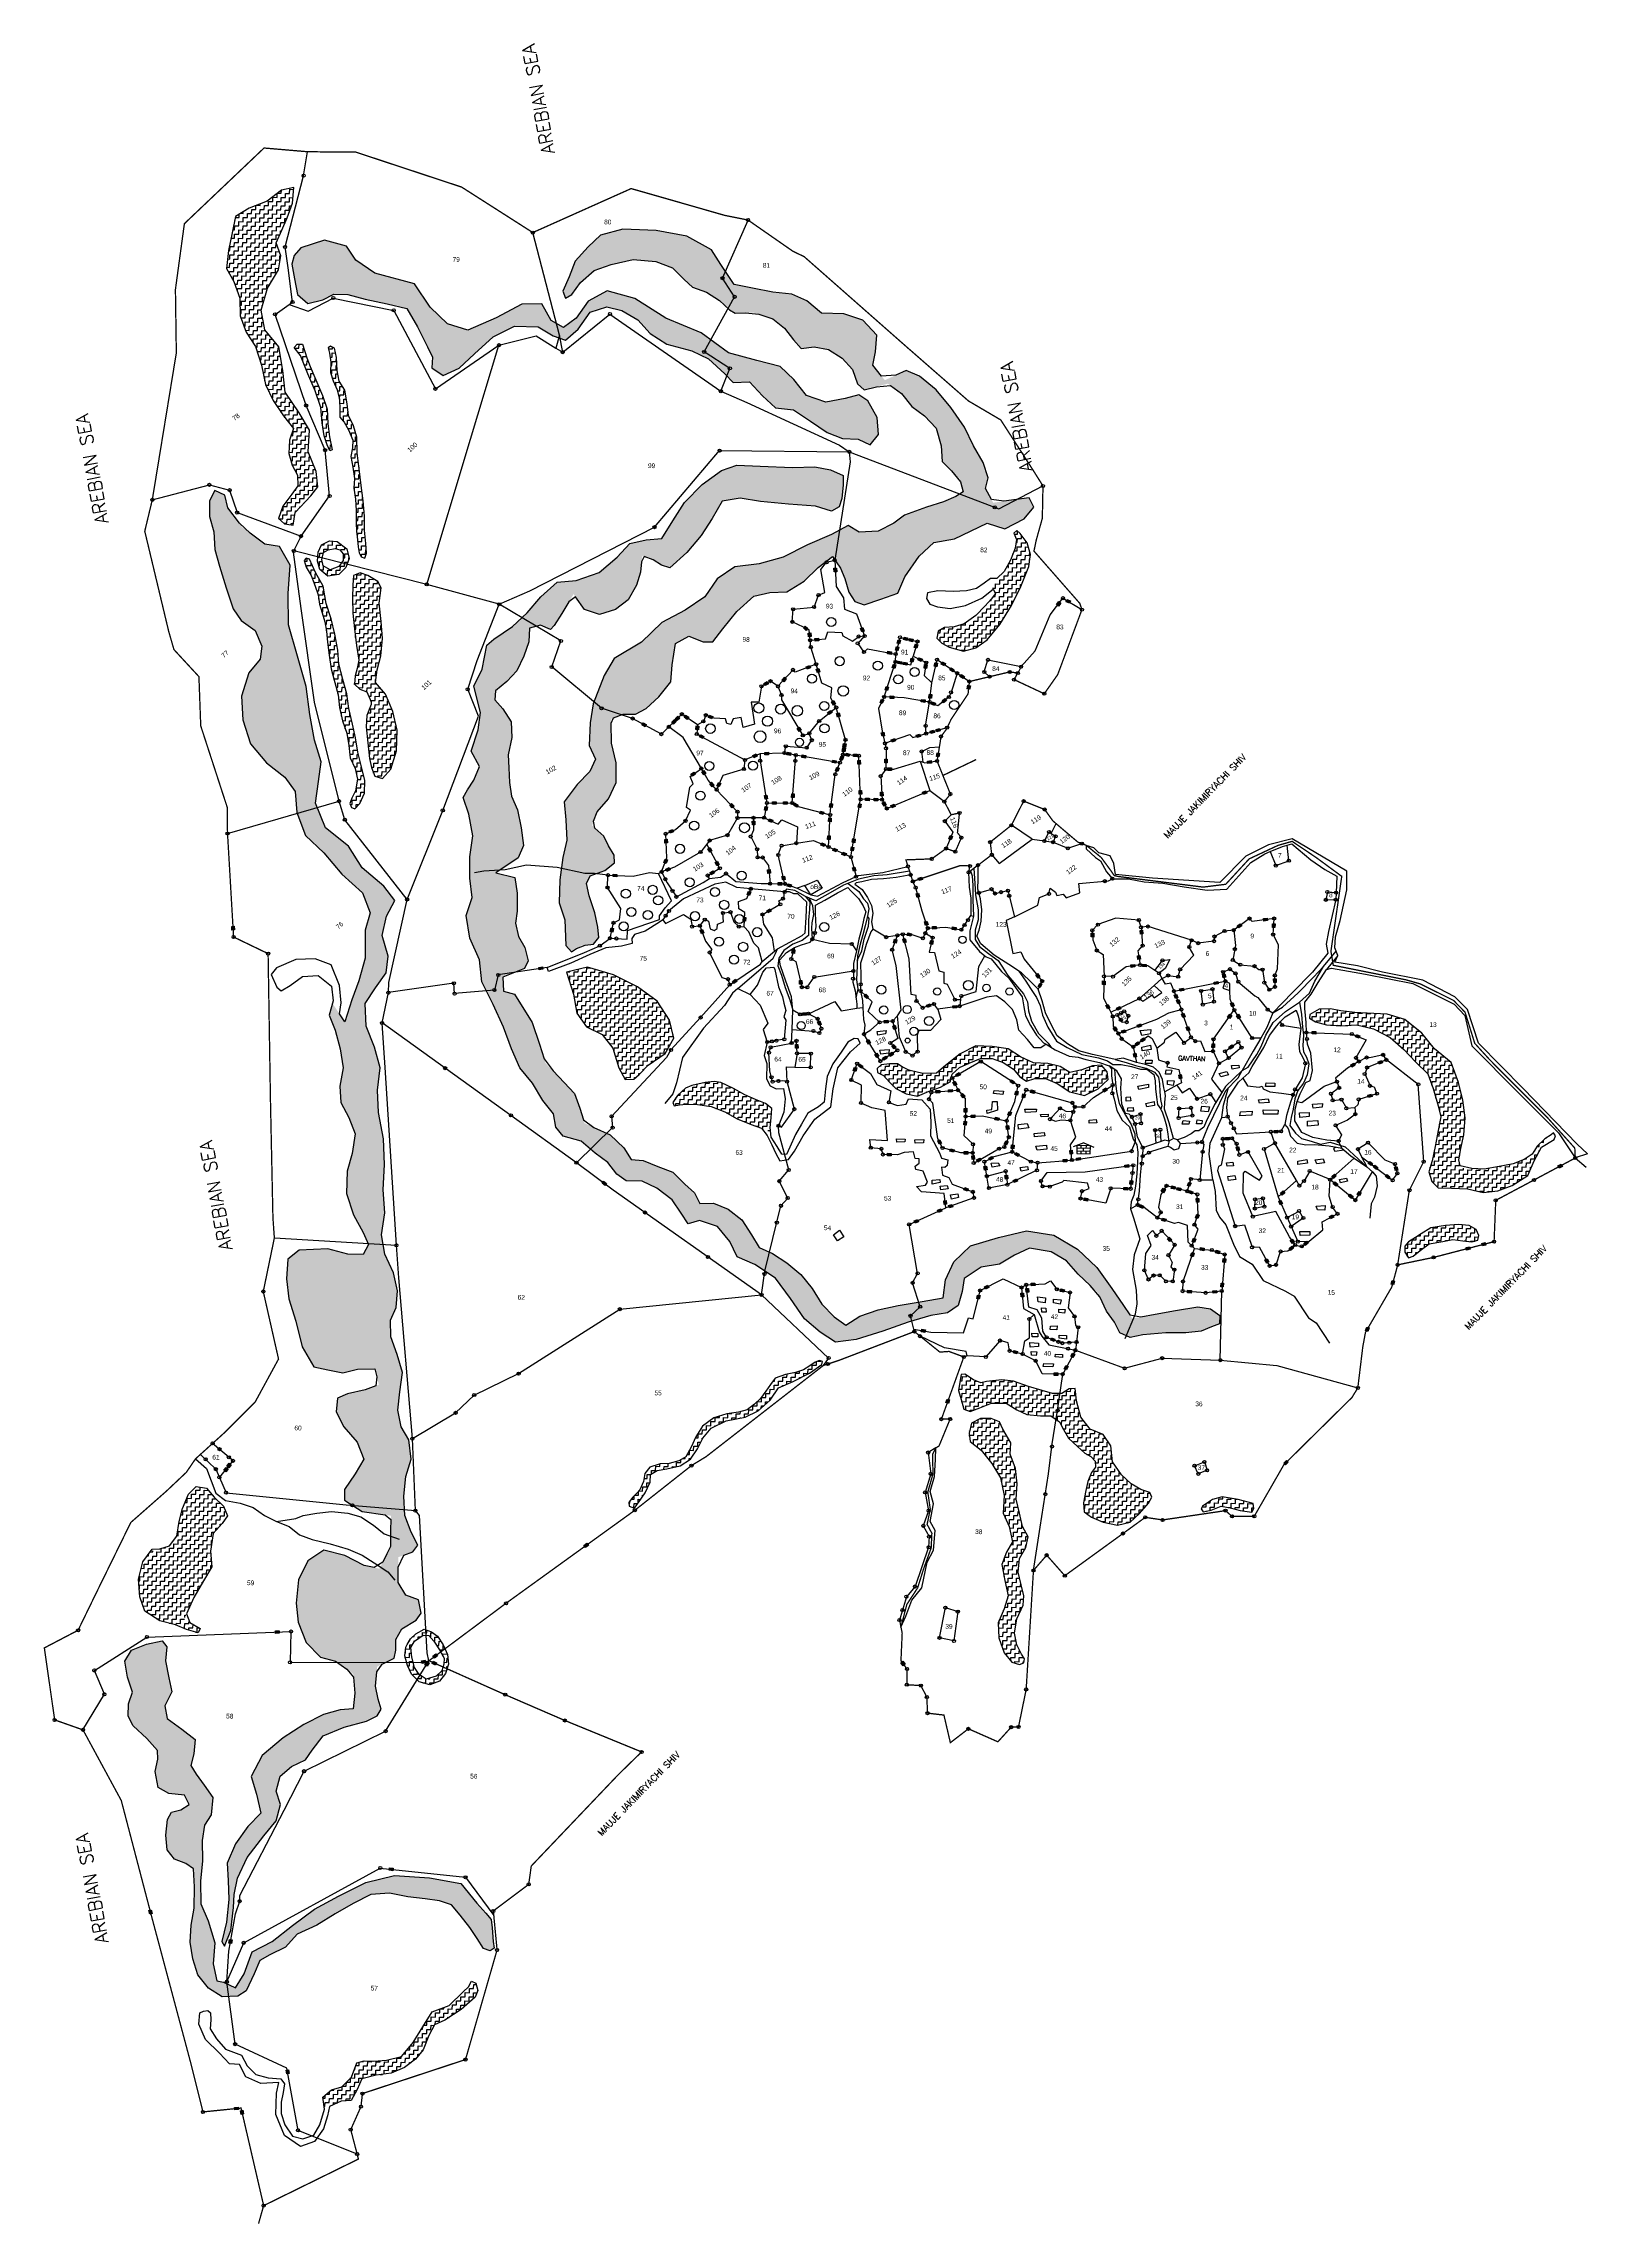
# Model space of a CAD drawing. Header units: metres. Extents: x 314237 to 316634, y 1882553 to 1885939.
import ezdxf

# ---------------------------------------------------------------- set-up
doc = ezdxf.new("R2010")
doc.units = ezdxf.units.M
doc.header["$MEASUREMENT"] = 0
doc.linetypes.add('DASHDOT', pattern=[1, 0.5, -0.25, 0, -0.25])
doc.linetypes.add('DIVIDE', pattern=[1.25, 0.5, -0.25, 0, -0.25, 0, -0.25])
for name, color, linetype in [('LINE_WATER', 4, 'Continuous'), ('OFF', 1, 'Continuous'), ('OTHERS', 1, 'Continuous'), ('POLY_HATCH', 12, 'Continuous'), ('POLY_PARCEL', 6, 'Continuous'), ('POLY_ROAD', 30, 'Continuous'), ('POLY_WATER', 4, 'Continuous'), ('SYM_BUILDING', 1, 'Continuous'), ('SYM_STONE', 1, 'Continuous'), ('SYM_WELL', 1, 'Continuous'), ('TEXT_MAPIN', 7, 'Continuous'), ('TEXT_MAPOUT', 7, 'Continuous'), ('TEXT_PARCEL', 7, 'Continuous'), ('V_BOUND_LINE', 7, 'Continuous'), ('V_BOUND_STREAM_LINE', 7, 'DASHDOT'), ('V_DIVIDE_LINE', 7, 'DIVIDE')]:
    doc.layers.add(name, color=color, linetype=linetype)
doc.styles.get("Standard").update_dxf_attribs({"font": 'simplex.shx'})
doc.styles.add('TEXT_MAP', font='KRDEV050.TTF')
pattern_1 = [(358.80801, (313974.7904, 1882491.1196), (6.61565, 6.345956), [6.482206, -6.482206]), (88.80801, (313981.271, 1882490.985), (-6.345956, 6.61565), [6.482206, -6.482206])]

# ---------------------------------------------------------------- blocks, each defined once
blk = doc.blocks.new('PAKKAWELL')
blk.add_circle((0, 0), 1.81)
blk = doc.blocks.new('BUILDING')
for p, q in [((2.25, 2.7), (-2.25, 2.7)), ((-2.25, 2.7), (-2.25, 0)), ((2.25, 1.8), (-2.25, 1.8)), ((-2.25, 0.9), (2.25, 0.9)), ((-2.25, 0), (2.25, 0)), ((-0.9, 2.7), (-0.9, 1.8)), ((-0.9, 0.9), (-0.9, 0)), ((0, 0.9), (0, 1.8)), ((0.9, 1.8), (0.9, 2.7)), ((0.9, 0), (0.9, 0.9)), ((2.25, 0), (2.25, 2.7))]:
    blk.add_line(p, q)
for points in [[(0, 3.61), (-3.45, 2.21)], [(0, 3.61), (3.45, 2.21)]]:
    blk.add_lwpolyline(points)
blk = doc.blocks.new('STONE')
blk.add_circle((0, 0), 0.851)
blk = doc.blocks.new('STONESQUAREFILLED')
blk.add_hatch(color=256).paths.add_polyline_path([(0.7, -0.48), (0.7, 0.48), (-0.7, 0.48), (-0.7, -0.48)])
blk.add_lwpolyline([(-0.7, 0.48), (0.7, 0.48), (0.7, -0.48), (-0.7, -0.48)], close=True)

msp = doc.modelspace()

# ---------------------------------------------------------------- hatches: boundary and pattern name
at = {"layer": 'POLY_HATCH'}
h = msp.add_hatch(dxfattribs=at)
h.set_pattern_fill('ZIGZAG', color=256, scale=2.04164, angle=-1.192, style=0)
h.set_pattern_definition(pattern_1)
h.paths.add_polyline_path([(314631.3, 1885252.6), (314622.4, 1885239.5), (314608.2, 1885221.2), (314601.3, 1885201.8), (314610.8, 1885193.5), (314624.2, 1885191.4), (314627.1, 1885211.2), (314651.9, 1885237), (314662.4, 1885251.2), (314660.1, 1885275), (314647.3, 1885305.3), (314649.4, 1885338.9), (314633.4, 1885366.1), (314611.9, 1885398.2), (314608.1, 1885431.4), (314601.8, 1885468.3), (314580.2, 1885494.6), (314574.3, 1885525.3), (314584.6, 1885559.3), (314601.7, 1885587.9), (314605, 1885609.5), (314597.9, 1885629.8), (314606.4, 1885649.7), (314614.9, 1885668.6), (314623, 1885691.6), (314625.3, 1885715.9), (314606.1, 1885711.8), (314584.1, 1885694.8), (314555.8, 1885683.6), (314534.9, 1885670.8), (314529.4, 1885645.5), (314523.9, 1885618.2), (314520.9, 1885589.8), (314532.3, 1885570), (314541.4, 1885544), (314541.7, 1885516.6), (314551.3, 1885491.1), (314565.8, 1885469.1), (314574.8, 1885439.9), (314581.3, 1885409.8), (314593, 1885385.2), (314609, 1885361.1), (314624.6, 1885341.8), (314618.7, 1885323.3), (314617.5, 1885302.7), (314622.6, 1885284.6), (314630.9, 1885269.1)])
h = msp.add_hatch(dxfattribs=at)
h.set_pattern_fill('ZIGZAG', color=256, scale=2.04164, angle=-1.192, style=0)
h.set_pattern_definition(pattern_1)
h.paths.add_polyline_path([(315294.6, 1885426.5), (315307.4, 1885413.1), (315332.8, 1885414.1), (315352.9, 1885392.4), (315373.2, 1885373.7), (315401.3, 1885370.5), (315427.4, 1885352.9), (315453.5, 1885335.2), (315476.9, 1885326.3), (315501.6, 1885324.9), (315520.1, 1885316.4), (315533.2, 1885332.2), (315530.8, 1885358.8), (315516.6, 1885384.3), (315502.7, 1885394.1), (315481.3, 1885388.3), (315451.3, 1885382.7), (315421, 1885392.8), (315401.5, 1885417.8), (315380.3, 1885437.9), (315344.3, 1885447.2), (315300.3, 1885458.9), (315257.9, 1885490.2), (315203, 1885512.7), (315154.7, 1885543.5), (315112, 1885555.2), (315082.4, 1885539.1), (315063.8, 1885513), (315044.2, 1885498.6), (315025, 1885509.2), (315010.2, 1885535.4), (314979, 1885534.4), (314939.5, 1885513.3), (314895.4, 1885494.2), (314863.8, 1885504.3), (314837.1, 1885530.1), (314812.6, 1885566.3), (314750.9, 1885582.7), (314721.7, 1885602.9), (314707.2, 1885624.6), (314672.9, 1885634.1), (314636.1, 1885622.2), (314626, 1885610.2), (314622.2, 1885596.9), (314626.1, 1885573.9), (314631.1, 1885549.7), (314646.8, 1885535.7), (314670.5, 1885541.3), (314687.2, 1885550), (314709, 1885549.8), (314735.9, 1885542.6), (314770.3, 1885535.2), (314800.7, 1885527.9), (314817.3, 1885499.4), (314832.6, 1885468.6), (314840.7, 1885452.4), (314839.5, 1885435.9), (314857, 1885423.7), (314881.9, 1885435), (314906, 1885457.5), (314934.7, 1885483.9), (314967.9, 1885500.3), (315004.8, 1885499.2), (315028.1, 1885485.7), (315047.3, 1885478.5), (315066.7, 1885495.9), (315085.5, 1885522), (315111, 1885530.4), (315134.4, 1885525), (315159.4, 1885510.3), (315178.5, 1885489.3), (315204.6, 1885472.7), (315243, 1885462.4), (315269.2, 1885449.9)])
h = msp.add_hatch(dxfattribs=at)
h.set_pattern_fill('ZIGZAG', color=256, scale=2.04164, angle=-1.192, style=0)
h.set_pattern_definition(pattern_1)
h.paths.add_polyline_path([(315238.4, 1885019.2), (315260.6, 1885010.4), (315275.8, 1885010.1), (315291.3, 1885030.3), (315313, 1885057.2), (315339.4, 1885081.4), (315364.3, 1885086.9), (315390.7, 1885088.1), (315417.4, 1885104.5), (315439.2, 1885125.8), (315461.4, 1885142.6), (315474.1, 1885124.6), (315480.6, 1885108.9), (315487.2, 1885087.7), (315496.3, 1885073.1), (315510.8, 1885067.9), (315536.8, 1885076.5), (315562.9, 1885086.1), (315573.8, 1885111.1), (315596.1, 1885143.6), (315618.9, 1885164.5), (315650.9, 1885170.1), (315701.5, 1885194.6), (315729, 1885185.7), (315759.4, 1885201.4), (315774.2, 1885219.3), (315767.2, 1885234), (315711.2, 1885226.4), (315699.1, 1885248.5), (315703.3, 1885265.1), (315695.7, 1885288.9), (315680.4, 1885314.5), (315666.6, 1885343.7), (315645.1, 1885374.1), (315622.4, 1885401.4), (315596.5, 1885422.6), (315575.9, 1885431.5), (315542.8, 1885416.6), (315524.4, 1885439.9), (315528.5, 1885460.6), (315530.6, 1885486.7), (315508.8, 1885509.6), (315479, 1885519.8), (315444.3, 1885520.8), (315422, 1885539.8), (315398.5, 1885549.9), (315369, 1885553.4), (315337.6, 1885559.5), (315308.8, 1885565.3), (315288.1, 1885596.4), (315273.9, 1885619.1), (315235.4, 1885640.3), (315187.8, 1885648.9), (315135.9, 1885651.3), (315101.2, 1885641.8), (315082, 1885623.5), (315062.2, 1885601.5), (315052.6, 1885576.9), (315043, 1885555), (315047.2, 1885544.2), (315057, 1885549.5), (315070.2, 1885568.2), (315091.7, 1885586.8), (315118.2, 1885596.4), (315152.1, 1885603.8), (315187.2, 1885600.7), (315213.4, 1885591), (315231.5, 1885572.7), (315244.1, 1885561.2), (315266.1, 1885553.2), (315285.9, 1885540.5), (315301.5, 1885525.9), (315310.6, 1885520.8), (315338.8, 1885521.6), (315369.1, 1885512), (315387.3, 1885497.3), (315400.8, 1885479.5), (315412.8, 1885466), (315432.9, 1885468.4), (315455.5, 1885464.1), (315476.4, 1885450.9), (315492.5, 1885433.1), (315500.6, 1885410.8), (315510.6, 1885401.4), (315547.6, 1885411.2), (315568.7, 1885395.8), (315584.7, 1885375.9), (315604.5, 1885361.2), (315622.6, 1885342.3), (315630.1, 1885314.8), (315632, 1885290.5), (315659.4, 1885263), (315664.7, 1885243.2), (315653.3, 1885235.9), (315634.1, 1885227.7), (315607.5, 1885219.6), (315573.6, 1885207.1), (315556.9, 1885194.6), (315532.4, 1885182.4), (315502.9, 1885180.7), (315486.1, 1885191.2), (315460, 1885176.9), (315422.9, 1885161.2), (315385.1, 1885141.9), (315347.6, 1885131.5), (315310.2, 1885126.8), (315282.4, 1885108.4), (315263.3, 1885080.4), (315232.8, 1885059.4), (315196.7, 1885040.1), (315165, 1885009.7), (315122.5, 1884984.3), (315107, 1884958.3), (315090.2, 1884914.1), (315085.2, 1884884.8), (315083.7, 1884849.6), (315093.4, 1884828.3), (315084.9, 1884809), (315065.4, 1884788.8), (315044.8, 1884761.9), (315047.6, 1884733.9), (315049.3, 1884702.4), (315042.7, 1884675.7), (315038.1, 1884640.6), (315037.1, 1884604.9), (315046.2, 1884578.9), (315047.6, 1884539), (315056.2, 1884528.9), (315071.4, 1884538.7), (315090.7, 1884541), (315099, 1884551.5), (315097.5, 1884567.4), (315092.5, 1884589.7), (315078.5, 1884632.7), (315085.6, 1884646.9), (315107.9, 1884655.5), (315123, 1884667), (315122.5, 1884679.2), (315113.7, 1884693.7), (315106.4, 1884708.7), (315088.3, 1884725.4), (315096, 1884746.2), (315113.9, 1884766.4), (315125.6, 1884792), (315125.5, 1884822.4), (315118.6, 1884853.1), (315117.8, 1884890.7), (315136.4, 1884897.8), (315155.5, 1884898.2), (315172.1, 1884906.9), (315192.1, 1884925), (315210.6, 1884948.3), (315212.9, 1884974.6), (315217.8, 1885007.6)])
h = msp.add_hatch(dxfattribs=at)
h.set_pattern_fill('ZIGZAG', color=256, scale=2.04164, angle=-1.192, style=0)
h.set_pattern_definition(pattern_1)
h.paths.add_polyline_path([(314647.1, 1885426.7), (314658.2, 1885400), (314667, 1885374.4), (314669, 1885350.6), (314672.2, 1885330.4), (314676.8, 1885316), (314681.1, 1885307), (314685, 1885308.4), (314680.6, 1885328.6), (314678.1, 1885349.4), (314677.1, 1885371.5), (314669.6, 1885392.7), (314659.4, 1885417.4), (314650.6, 1885438), (314645.6, 1885451.4), (314638.6, 1885472.5), (314630.2, 1885472.6), (314626, 1885467.3), (314635.7, 1885454.8)])
h = msp.add_hatch(dxfattribs=at)
h.set_pattern_fill('ZIGZAG', color=256, scale=2.04164, angle=-1.192, style=0)
h.set_pattern_definition(pattern_1)
h.paths.add_polyline_path([(314721.8, 1885214.1), (314722.2, 1885194.9), (314722.3, 1885182.1), (314724.1, 1885168.8), (314725, 1885157.8), (314726.7, 1885148.7), (314729.6, 1885142.2), (314735.7, 1885140.2), (314738.1, 1885147.8), (314737.1, 1885162.9), (314734.8, 1885183.6), (314734.8, 1885205.6), (314732.8, 1885229.2), (314729.7, 1885253.3), (314726.9, 1885279.2), (314723.8, 1885303.9), (314723.3, 1885328), (314718.1, 1885345.5), (314710.2, 1885361.7), (314708.1, 1885380), (314704.4, 1885401), (314695.6, 1885415.2), (314692.3, 1885431.5), (314691.4, 1885451.6), (314688.4, 1885466.2), (314682.3, 1885469.6), (314678.3, 1885467), (314680.6, 1885458.4), (314682.5, 1885444.4), (314682, 1885428.7), (314686.5, 1885415.5), (314692.7, 1885401.4), (314696.3, 1885386.8), (314696.7, 1885371.3), (314696.8, 1885359.1), (314703.2, 1885351.6), (314710, 1885339.5), (314716.8, 1885323.6), (314716.1, 1885311.7), (314713.9, 1885298.3), (314716.9, 1885281.7), (314719.3, 1885263.9), (314718.5, 1885248.8), (314720.9, 1885231.9)])
h = msp.add_hatch(dxfattribs=at)
h.set_pattern_fill('ZIGZAG', color=256, scale=2.04164, angle=-1.192, style=0)
h.set_pattern_definition(pattern_1)
h.paths.add_polyline_path([(315843.2, 1884028.5), (315873.5, 1883999.8), (315887, 1883970.9), (315899.3, 1883954.2), (315907.6, 1883937.5), (315924, 1883930.2), (315943.3, 1883934.5), (315978.9, 1883937.4), (316010, 1883937.6), (316033.8, 1883940.2), (316062.6, 1883952.1), (316063.1, 1883964.4), (316048.5, 1883974.5), (316028.7, 1883978), (315994.2, 1883972.3), (315962.5, 1883966.5), (315927.1, 1883959.7), (315913.2, 1883979.6), (315895.1, 1884006.5), (315872, 1884039.1), (315842.1, 1884067.3), (315805.3, 1884089), (315762.7, 1884095.8), (315719.6, 1884085.2), (315676, 1884072.5), (315650.1, 1884047.6), (315636.9, 1884019.7), (315633.2, 1883991.5), (315600.9, 1883985.8), (315563.6, 1883980.1), (315532.4, 1883973.2), (315504, 1883963.5), (315482.1, 1883949.2), (315464.2, 1883962.1), (315445.3, 1883981.8), (315429.9, 1884006.4), (315412.2, 1884028.2), (315390.5, 1884046.3), (315368.7, 1884060.4), (315347.9, 1884070.1), (315335.7, 1884089.6), (315320.8, 1884113.1), (315299.6, 1884129.4), (315276.6, 1884138.6), (315255.6, 1884138.2), (315247.3, 1884154.8), (315232.2, 1884168.3), (315213.8, 1884186.8), (315190.2, 1884195.9), (315167.8, 1884205.1), (315149.1, 1884206.3), (315137.4, 1884224.7), (315116.3, 1884244.9), (315076.4, 1884263), (315069.3, 1884286.4), (315061.1, 1884309.2), (315045, 1884326), (315016, 1884356.2), (315006.8, 1884385.7), (314995.5, 1884419.2), (314967.8, 1884463.1), (314950.7, 1884467.9), (314949.7, 1884489.9), (314983.2, 1884503.2), (314989.3, 1884515.1), (314983.9, 1884535.6), (314973.9, 1884552.8), (314969.6, 1884573.3), (314971.9, 1884592), (314972.2, 1884620.2), (314968.5, 1884644.5), (314938.8, 1884651.9), (314973.7, 1884675.2), (314981.6, 1884694.3), (314978, 1884721.4), (314972.7, 1884749.7), (314963.3, 1884770.9), (314960.1, 1884791.9), (314959.2, 1884814.5), (314958.2, 1884834.9), (314963.6, 1884861.9), (314962.7, 1884886.2), (314949.9, 1884906.3), (314937.1, 1884920.3), (314938.2, 1884934.5), (314956.1, 1884948.9), (314971.3, 1884965.1), (314982.1, 1884988), (314990.1, 1885010.5), (314990.9, 1885031.4), (315008, 1885036.3), (315023.8, 1885029.6), (315029.3, 1885035.9), (315041.6, 1885054.5), (315059.6, 1885084.4), (315076.3, 1885060.6), (315099.9, 1885053), (315124.6, 1885060.6), (315144.1, 1885075.6), (315157.3, 1885098.1), (315163.4, 1885118.5), (315166.5, 1885144.1), (315183.1, 1885137.4), (315196.3, 1885129.6), (315208.9, 1885125.4), (315235.6, 1885148.9), (315257.5, 1885175.3), (315274.9, 1885201.8), (315290.2, 1885228.7), (315318.2, 1885233.2), (315349.9, 1885228.2), (315393.4, 1885224.3), (315435.2, 1885220.9), (315459.8, 1885213.2), (315471.9, 1885219.8), (315475.9, 1885232.7), (315478.2, 1885253.9), (315478.3, 1885268.7), (315458.6, 1885277.2), (315434.4, 1885282.2), (315399.3, 1885281.2), (315349.4, 1885283.3), (315313.3, 1885284.4), (315289.4, 1885276.2), (315259, 1885254.8), (315231.8, 1885226.6), (315213.6, 1885198.2), (315196.5, 1885170.9), (315172.2, 1885168.9), (315147.1, 1885163), (315127.4, 1885141.9), (315099.2, 1885118.2), (315063.4, 1885105.8), (315034, 1885102.8), (315008.7, 1885080.2), (314987.7, 1885055.2), (314964.6, 1885034.2), (314935.6, 1885014.3), (314925.1, 1885005.2), (314917.6, 1884967.9), (314904.6, 1884941.5), (314915, 1884900.6), (314911.6, 1884873.9), (314900.6, 1884840.7), (314913.7, 1884816.9), (314904.6, 1884795.6), (314895, 1884780.4), (314888.3, 1884768.5), (314897, 1884742.9), (314903.3, 1884709), (314898.4, 1884676.4), (314898.6, 1884643.2), (314902.2, 1884613.3), (314892.9, 1884585.2), (314898.6, 1884550.2), (314913.3, 1884516.7), (314917.3, 1884482.3), (314934.8, 1884447), (314950.6, 1884411.8), (314963, 1884378.3), (314976.1, 1884348.7), (314996, 1884325.1), (315012, 1884298.2), (315028.6, 1884277.5), (315031.8, 1884257), (315043.5, 1884242.6), (315071.6, 1884235), (315093.3, 1884216.4), (315112.9, 1884201.7), (315126.8, 1884183.9), (315141.4, 1884173.2), (315166.3, 1884173), (315188.7, 1884162.2), (315212.7, 1884144.1), (315226.5, 1884123.4), (315237.6, 1884106.7), (315255.3, 1884111.7), (315282.8, 1884102.4), (315302.2, 1884079.4), (315313.7, 1884055.4), (315341.2, 1884043.4), (315372.9, 1884022.4), (315396.6, 1883990.9), (315418, 1883959.4), (315442.5, 1883938.5), (315466.5, 1883922.7), (315498.2, 1883927.3), (315539.6, 1883940.1), (315579.3, 1883954.1), (315614.5, 1883964.3), (315640, 1883968.5), (315656.7, 1883979.6), (315663.1, 1884001.5), (315666, 1884021.8), (315692.4, 1884039.4), (315720.7, 1884044.2), (315744.2, 1884057.9), (315767.7, 1884068.9), (315800.9, 1884063.4), (315824.9, 1884049.3)])
h = msp.add_hatch(dxfattribs=at)
h.set_pattern_fill('ZIGZAG', color=256, scale=2.04164, angle=-1.192, style=0)
h.set_pattern_definition(pattern_1)
h.paths.add_polyline_path([(314783.8, 1883461), (314792.8, 1883477.6), (314815, 1883491.3), (314823.2, 1883501.9), (314818.9, 1883522.7), (314799, 1883530.2), (314787.1, 1883550), (314787.5, 1883589), (314809.8, 1883597.3), (314817.6, 1883607.9), (314807.3, 1883627.7), (314797.6, 1883653.7), (314795.9, 1883683.8), (314799.4, 1883714.2), (314807.5, 1883741.5), (314803.7, 1883771.1), (314791.8, 1883791.4), (314786.9, 1883817.4), (314789.8, 1883845.8), (314793.9, 1883875.7), (314785.8, 1883903.8), (314775.7, 1883931.4), (314775.4, 1883957.3), (314783.9, 1883976.7), (314786.3, 1884002.5), (314779.8, 1884030.6), (314766.6, 1884059.3), (314761.2, 1884089.4), (314766.3, 1884123.5), (314763.7, 1884159.3), (314765.8, 1884198.7), (314764.3, 1884238.7), (314756.5, 1884279.3), (314755.4, 1884314.1), (314759.5, 1884348.7), (314750.5, 1884381), (314737.3, 1884413.4), (314736.2, 1884448.7), (314752.2, 1884473.1), (314768.6, 1884496.5), (314771.5, 1884522.3), (314762.5, 1884554.1), (314769.1, 1884584.5), (314781.9, 1884608.5), (314764.9, 1884631.1), (314731.2, 1884659.2), (314710.2, 1884693.3), (314674.4, 1884721.5), (314658.7, 1884759.6), (314663.4, 1884793.7), (314667.9, 1884824.2), (314657.4, 1884857.6), (314650.1, 1884897.7), (314644.5, 1884940.9), (314631.1, 1884987.9), (314617.2, 1885036.5), (314616.4, 1885085.3), (314619.6, 1885129.3), (314603.2, 1885158.1), (314580.3, 1885161.8), (314545.3, 1885188.3), (314522.6, 1885218.6), (314518.1, 1885238.2), (314502.8, 1885245.1), (314494.4, 1885229.3), (314494.1, 1885205.1), (314501.2, 1885181.2), (314502.5, 1885153.7), (314510, 1885127.7), (314520.1, 1885094.3), (314531.1, 1885061.5), (314543.6, 1885043.2), (314565, 1885027.9), (314575.7, 1885003.4), (314572.9, 1884983.3), (314555.5, 1884962), (314544, 1884926), (314546.1, 1884889.1), (314558.2, 1884852.1), (314582.9, 1884822.6), (314611.5, 1884800.3), (314627.5, 1884777.8), (314629.7, 1884745.1), (314643.3, 1884709.6), (314671.8, 1884682.6), (314699.6, 1884649.4), (314731.7, 1884620.8), (314743.9, 1884589.5), (314736.2, 1884562.7), (314736.1, 1884519.1), (314726.2, 1884484.1), (314715.4, 1884454.3), (314704.5, 1884420.3), (314686.7, 1884446.8), (314686.1, 1884452.8), (314680.1, 1884430.8), (314689.3, 1884407.3), (314697.4, 1884378.2), (314701.7, 1884349.1), (314696.7, 1884320.2), (314698, 1884294.9), (314710.8, 1884271.9), (314720.5, 1884246.4), (314715.9, 1884215.9), (314707.8, 1884188.2), (314706.8, 1884154), (314717.9, 1884120.6), (314732.7, 1884093.4), (314741.1, 1884074.6), (314732.9, 1884059), (314709.2, 1884059.5), (314677.8, 1884068), (314633.3, 1884066), (314615.8, 1884052), (314613.8, 1884021.5), (314617.6, 1883990.3), (314628.2, 1883955.4), (314638, 1883915.8), (314656.2, 1883884.5), (314677.8, 1883880.1), (314701.3, 1883875.5), (314724.2, 1883881.1), (314751.1, 1883881.3), (314757.3, 1883856.9), (314736, 1883849), (314708.4, 1883842.5), (314692.9, 1883835.8), (314691.1, 1883814.7), (314702.9, 1883791.7), (314723.6, 1883767.5), (314733.8, 1883741.5), (314720.5, 1883718.5), (314704, 1883694), (314704, 1883677.6), (314731.1, 1883660.1), (314776, 1883653.5), (314775.2, 1883631.2), (314775.4, 1883605.9), (314769.4, 1883594.1), (314758.2, 1883571.1), (314734.5, 1883576.1), (314704.2, 1883591.5), (314671.8, 1883600.1), (314647.1, 1883583.2), (314632.6, 1883554), (314629, 1883517.8), (314631.8, 1883488.2), (314644.4, 1883456.4), (314666.4, 1883433.6), (314689.9, 1883427.8), (314717.8, 1883407.5), (314719.9, 1883377.8), (314717.6, 1883353.6), (314697.4, 1883352.2), (314671.4, 1883344.6), (314641, 1883329.3), (314608.9, 1883308.8), (314576.2, 1883281.1), (314559, 1883248.3), (314567.1, 1883221.2), (314574.1, 1883191.6), (314554, 1883170.8), (314534.9, 1883143.8), (314521.5, 1883114.1), (314523.3, 1883087.1), (314524.5, 1883057.6), (314520.9, 1883022.5), (314513.7, 1882992.1), (314517.7, 1882984.9), (314527.6, 1883009.6), (314531.7, 1883044.9), (314532.4, 1883065.1), (314537.6, 1883090.7), (314553, 1883122.8), (314578.9, 1883156.3), (314597.9, 1883179.9), (314604.3, 1883205), (314597.8, 1883225.8), (314604.1, 1883249.2), (314621.8, 1883264.1), (314643.4, 1883274.4), (314653.9, 1883289.4), (314670.8, 1883311.5), (314703.4, 1883324.9), (314738.3, 1883334.4), (314754.8, 1883342.6), (314760.8, 1883353.3), (314751.8, 1883384.7), (314754.7, 1883419.2), (314781, 1883432.2), (314783.8, 1883444.6)])
h = msp.add_hatch(dxfattribs=at)
h.set_pattern_fill('ZIGZAG', color=256, scale=2.04164, angle=-1.192, style=0)
h.set_pattern_definition(pattern_1)
h.paths.add_polyline_path([(315650.3, 1885033.6), (315635.6, 1885032.7), (315625.9, 1885027), (315623.8, 1885015.8), (315631.2, 1885008.1), (315642.7, 1885002), (315665.2, 1884995.6), (315683.9, 1885001.1), (315701.9, 1885013.6), (315721.3, 1885037.4), (315739.3, 1885066.6), (315754, 1885096.2), (315766.6, 1885127.5), (315768.9, 1885145.9), (315764.1, 1885163.8), (315753.2, 1885178.8), (315747.9, 1885183.2), (315743, 1885179.1), (315747.1, 1885169.4), (315745, 1885155.8), (315732.9, 1885123.9), (315707.1, 1885099.1), (315714.9, 1885085.3), (315704.1, 1885071.4), (315673.4, 1885040.4)])
h = msp.add_hatch(dxfattribs=at)
h.set_pattern_fill('ZIGZAG', color=256, scale=2.04164, angle=-1.192, style=0)
h.set_pattern_definition(pattern_1)
h.paths.add_polyline_path([(314668.2, 1885160.8), (314662.9, 1885149.7), (314662.2, 1885135.6), (314665.4, 1885122.7), (314678, 1885112.2), (314694.9, 1885114.8), (314705.8, 1885125.9), (314711.3, 1885139.7), (314707.7, 1885154.6), (314692.3, 1885166.2), (314680.8, 1885167.1)])
h.paths.add_polyline_path([(314671.5, 1885148.8), (314668.6, 1885138.2), (314670.7, 1885128.1), (314681.9, 1885121.9), (314694.9, 1885127.4), (314702, 1885136.8), (314701.6, 1885146.8), (314696.8, 1885153.4), (314689.3, 1885155.2), (314678.5, 1885153.2)], flags=16)
h = msp.add_hatch(dxfattribs=at)
h.set_pattern_fill('ZIGZAG', color=256, scale=2.04164, angle=-1.192, style=0)
h.set_pattern_definition(pattern_1)
h.paths.add_polyline_path([(314658.5, 1885096.8), (314663.1, 1885083.3), (314665, 1885068.8), (314669.3, 1885055.3), (314673.3, 1885041.3), (314676, 1885027), (314677.6, 1885010), (314680.2, 1884989.7), (314683.3, 1884968.2), (314688.7, 1884947.1), (314693.9, 1884928.1), (314696.2, 1884908.4), (314700.6, 1884887.6), (314707.7, 1884868.3), (314710.8, 1884849.6), (314712.9, 1884830.4), (314720.7, 1884813.7), (314724.2, 1884797.1), (314720.8, 1884778.8), (314715.5, 1884767.4), (314712.3, 1884759.5), (314714.9, 1884753.3), (314720.2, 1884751), (314727.6, 1884759.3), (314734.8, 1884775.4), (314735.4, 1884795.1), (314730.4, 1884816.4), (314724.8, 1884838.8), (314720.9, 1884861.4), (314716.3, 1884882.7), (314710.4, 1884906.9), (314707.6, 1884929.8), (314701.4, 1884951.9), (314695.3, 1884975.6), (314693.5, 1884997.4), (314689, 1885022.4), (314683.3, 1885046), (314675.6, 1885070), (314670.7, 1885097), (314658.9, 1885117.8), (314649.6, 1885138.5), (314644.6, 1885140.3), (314641.5, 1885136.6), (314644.6, 1885126.5), (314652, 1885113.2)])
h = msp.add_hatch(dxfattribs=at)
h.set_pattern_fill('ZIGZAG', color=256, scale=2.04164, angle=-1.192, style=0)
h.set_pattern_definition(pattern_1)
h.paths.add_polyline_path([(314719.3, 1885030.4), (314722.5, 1885004.8), (314726.2, 1884981.9), (314723.7, 1884968.9), (314720.5, 1884957.6), (314719.3, 1884944.5), (314727.9, 1884937), (314738.5, 1884932.6), (314746.4, 1884915.1), (314738.6, 1884896), (314737.8, 1884878.6), (314740.1, 1884853.5), (314742.9, 1884829.2), (314745.9, 1884815.4), (314751, 1884801.6), (314763, 1884798.1), (314775.7, 1884812.8), (314784.4, 1884841.2), (314785.7, 1884873.2), (314779.1, 1884901.9), (314767.7, 1884928.9), (314752.1, 1884947.3), (314754.5, 1884966.7), (314760.4, 1884988.6), (314762.9, 1885015.3), (314760.6, 1885041.7), (314757.9, 1885070.3), (314760.8, 1885094), (314755.6, 1885104), (314740.3, 1885113.2), (314728.4, 1885117.6), (314718, 1885113.2), (314717, 1885098.2), (314716.4, 1885078), (314717, 1885055.1)])
h = msp.add_hatch(dxfattribs=at)
h.set_pattern_fill('ZIGZAG', color=256, scale=2.04164, angle=-1.192, style=0)
h.set_pattern_definition(pattern_1)
h.paths.add_polyline_path([(315103.8, 1884400.8), (315120.3, 1884379.4), (315129.9, 1884348.7), (315139.7, 1884331), (315153.4, 1884331.4), (315161.2, 1884338.4), (315175.4, 1884353), (315201.6, 1884370.9), (315215.4, 1884394.9), (315208.4, 1884422.9), (315189.4, 1884452.2), (315158.8, 1884474.5), (315121.6, 1884493.5), (315081.2, 1884505.3), (315048.7, 1884497.6), (315059.4, 1884463.5), (315064.8, 1884434), (315079.8, 1884412.5)])
h = msp.add_hatch(dxfattribs=at)
h.set_pattern_fill('ZIGZAG', color=256, scale=2.04164, angle=-1.192, style=0)
h.set_pattern_definition(pattern_1)
h.paths.add_polyline_path([(316272.5, 1884434.6), (316251.1, 1884437.2), (316234.6, 1884440.7), (316217.2, 1884440.2), (316202.5, 1884431.7), (316202.2, 1884426.2), (316211.6, 1884420.4), (316228.6, 1884415.6), (316250.9, 1884413.9), (316275.2, 1884415.4), (316301.4, 1884409.6), (316327.5, 1884396), (316348.8, 1884377.5), (316367.5, 1884357.6), (316386, 1884339.5), (316394.3, 1884316.6), (316406.4, 1884273.3), (316402.1, 1884251.5), (316394.8, 1884212.3), (316387.7, 1884187.5), (316392.2, 1884172.2), (316402.2, 1884162.5), (316422.5, 1884161.9), (316447.4, 1884160.8), (316471.8, 1884155.1), (316494.6, 1884157.7), (316516.8, 1884166.4), (316541, 1884181.8), (316551, 1884204.3), (316570, 1884240.2), (316567.8, 1884238.7), (316555.6, 1884227), (316548, 1884214.8), (316535.4, 1884206.6), (316518.6, 1884200), (316496.8, 1884195.6), (316473.3, 1884191.6), (316436.7, 1884193.4), (316434.3, 1884205.9), (316437.4, 1884223.5), (316441.6, 1884244.7), (316443.7, 1884271.4), (316440.2, 1884298.8), (316433.4, 1884326.3), (316422.4, 1884357.2), (316396.1, 1884378.3), (316376.4, 1884402.9), (316350.1, 1884424), (316322.8, 1884432.3), (316291.5, 1884433.8)])
h = msp.add_hatch(dxfattribs=at)
h.set_pattern_fill('ZIGZAG', color=256, scale=2.04164, angle=-1.192, style=0)
h.set_pattern_definition(pattern_1)
h.paths.add_polyline_path([(315549.9, 1884355), (315537.1, 1884353.3), (315530.9, 1884348), (315531.7, 1884341.8), (315540.7, 1884336.9), (315550, 1884326.5), (315560, 1884316.6), (315575.8, 1884308.5), (315593.6, 1884305), (315611.6, 1884312.8), (315629.2, 1884318.6), (315644.4, 1884326.9), (315647.4, 1884338.9), (315658.6, 1884349.3), (315674, 1884355.9), (315691.6, 1884363.5), (315709.7, 1884363.3), (315738.2, 1884352.6), (315752.5, 1884334.9), (315762.9, 1884328.4), (315786.4, 1884335), (315810.4, 1884324.3), (315830.2, 1884311.8), (315853.1, 1884306.1), (315873.9, 1884316.2), (315889.6, 1884330.8), (315888, 1884342.5), (315879.5, 1884353.2), (315865.3, 1884352.1), (315832.8, 1884340.1), (315815.3, 1884350.7), (315795.8, 1884355.5), (315773.5, 1884356.7), (315753.6, 1884366), (315734.3, 1884378.2), (315709.7, 1884381.8), (315683.9, 1884382.9), (315660, 1884370.5), (315636.8, 1884352.3), (315623, 1884340.5), (315601.9, 1884340), (315575.7, 1884346), (315562.6, 1884355.1)])
h = msp.add_hatch(dxfattribs=at)
h.set_pattern_fill('ZIGZAG', color=256, scale=2.04164, angle=-1.192, style=0)
h.set_pattern_definition(pattern_1)
h.paths.add_polyline_path([(315294.2, 1884280.3), (315313.6, 1884269.8), (315335.4, 1884261.1), (315364.2, 1884250.6), (315366.6, 1884271.2), (315367.4, 1884285.5), (315357.6, 1884293.3), (315328, 1884305.9), (315308.1, 1884316.8), (315288.2, 1884325.9), (315277.8, 1884327.7), (315263.7, 1884325.9), (315243.4, 1884321.3), (315233.6, 1884317.1), (315220.7, 1884305.9), (315213.8, 1884295.3), (315215.7, 1884290.4), (315244.4, 1884293.3), (315273.3, 1884288.6)])
h = msp.add_hatch(dxfattribs=at)
h.set_pattern_fill('ZIGZAG', color=256, scale=2.04164, angle=-1.192, style=0)
h.set_pattern_definition(pattern_1)
h.paths.add_polyline_path([(316366.6, 1884085.5), (316356, 1884078.9), (316350.2, 1884071.8), (316350.4, 1884062.4), (316355.8, 1884053.8), (316363.2, 1884056.7), (316387.8, 1884075.7), (316409, 1884079), (316424.5, 1884082.4), (316454.7, 1884078.6), (316463.5, 1884081.1), (316465.3, 1884088.4), (316461.2, 1884097.6), (316450.1, 1884104.2), (316433.5, 1884105.6), (316413.6, 1884104.1), (316390.6, 1884100.3), (316375.6, 1884090.9)])
h = msp.add_hatch(dxfattribs=at)
h.set_pattern_fill('ZIGZAG', color=256, scale=2.04164, angle=-1.192, style=0)
h.set_pattern_definition(pattern_1)
h.paths.add_polyline_path([(315372.4, 1883866.9), (315365.5, 1883857.4), (315358.3, 1883846.9), (315349.6, 1883835.3), (315340.5, 1883826.4), (315329.3, 1883817.9), (315315.8, 1883814.2), (315297.6, 1883811.6), (315277.6, 1883805.4), (315259.6, 1883792.3), (315249.5, 1883775.9), (315242, 1883759.8), (315234, 1883744.7), (315222.9, 1883738.8), (315208.2, 1883734.3), (315194, 1883733.8), (315177.8, 1883728.7), (315170, 1883719), (315168.1, 1883706.6), (315162.7, 1883693.6), (315158.3, 1883689.2), (315151.1, 1883681.9), (315145.3, 1883673.9), (315145.7, 1883668.5), (315154, 1883665.3), (315161.5, 1883675.4), (315170.9, 1883688.8), (315178.5, 1883705.6), (315179, 1883717.4), (315189.2, 1883723.6), (315204.6, 1883726.4), (315224.9, 1883731), (315241.2, 1883741), (315251.8, 1883757.1), (315260.3, 1883773.9), (315273, 1883789.3), (315296.6, 1883800.9), (315326, 1883806.6), (315346.4, 1883816.1), (315364.6, 1883833.1), (315377.8, 1883852.2), (315400.7, 1883862), (315425.9, 1883874.7), (315445.1, 1883888.1), (315445.9, 1883892.9), (315441.3, 1883894.4), (315434.7, 1883892), (315426.6, 1883886.2), (315416.8, 1883880.1), (315404.2, 1883875.8), (315388.4, 1883872.5)])
h = msp.add_hatch(dxfattribs=at)
h.set_pattern_fill('ZIGZAG', color=256, scale=2.04164, angle=-1.192, style=0)
h.set_pattern_definition(pattern_1)
h.paths.add_polyline_path([(315763.3, 1883810.7), (315784.4, 1883808.4), (315800.8, 1883808.3), (315814.1, 1883799.3), (315820.2, 1883787.3), (315828.2, 1883773.6), (315841.8, 1883761), (315853.5, 1883750.5), (315869.3, 1883741.3), (315869.8, 1883729), (315863.8, 1883720.4), (315858.1, 1883706.6), (315855.1, 1883692.4), (315851.3, 1883673.7), (315852.4, 1883659.4), (315863.8, 1883651.3), (315881.6, 1883643.4), (315903.9, 1883638.7), (315923.6, 1883643.4), (315938.2, 1883657), (315952.1, 1883673), (315957.2, 1883682.4), (315954.1, 1883689.5), (315932, 1883696.7), (315897.3, 1883729), (315894, 1883762), (315882, 1883779.8), (315861.8, 1883787.6), (315847, 1883806.7), (315840.5, 1883831.6), (315838.2, 1883851.2), (315829.1, 1883850.4), (315817.5, 1883843.2), (315803.1, 1883843.3), (315771.5, 1883852.2), (315742.7, 1883862.1), (315724.4, 1883864.3), (315700.9, 1883861.6), (315692, 1883859.7), (315680.4, 1883864.4), (315667, 1883873.4), (315661.5, 1883872.5), (315659.5, 1883860.6), (315657.4, 1883848), (315665.7, 1883818.6), (315675.5, 1883815.5), (315690.4, 1883821.1), (315708.5, 1883828.1), (315731.3, 1883828.3), (315747.9, 1883818)])
h = msp.add_hatch(dxfattribs=at)
h.set_pattern_fill('ZIGZAG', color=256, scale=2.04164, angle=-1.192, style=0)
h.set_pattern_definition(pattern_1)
h.paths.add_polyline_path([(315691.5, 1883804.4), (315677.4, 1883796.9), (315673.6, 1883781.4), (315675.6, 1883768.7), (315692.5, 1883755.2), (315708.8, 1883734.5), (315722.7, 1883712.2), (315728, 1883684.9), (315726.4, 1883657.3), (315735.8, 1883636.7), (315741.2, 1883613), (315731.8, 1883596.9), (315724.7, 1883577.5), (315729.3, 1883553), (315734.6, 1883529.3), (315727.9, 1883509), (315718.8, 1883487.3), (315720.1, 1883464), (315727.9, 1883440.3), (315739.9, 1883426.1), (315752.2, 1883422.4), (315758.5, 1883424.9), (315759.6, 1883431.2), (315748.9, 1883448.2), (315744.1, 1883471.2), (315747.6, 1883493.5), (315757.5, 1883514.5), (315758.9, 1883529.2), (315754.6, 1883546), (315749.9, 1883565.7), (315752.2, 1883587.2), (315761.6, 1883604.1), (315765.4, 1883620.8), (315756.7, 1883636.9), (315752, 1883657.4), (315747, 1883679.1), (315748.5, 1883703), (315745.6, 1883726.7), (315737.4, 1883749.2), (315738.3, 1883766.8), (315719.7, 1883799.4), (315708.2, 1883804.3)])
h = msp.add_hatch(dxfattribs=at)
h.set_pattern_fill('ZIGZAG', color=256, scale=2.04164, angle=-1.192, style=0)
h.set_pattern_definition(pattern_1)
h.paths.add_polyline_path([(314394.1, 1883505.4), (314417, 1883490.2), (314441.5, 1883484.1), (314458.7, 1883476.8), (314476.6, 1883471.6), (314479.7, 1883478.4), (314454.9, 1883492.8), (314469.9, 1883526.7), (314485.2, 1883552.3), (314497.8, 1883574), (314496, 1883598.5), (314500.2, 1883625.6), (314513.9, 1883641.4), (314522.4, 1883653.3), (314515.8, 1883668.2), (314501.3, 1883682.5), (314489.5, 1883696.2), (314473.5, 1883698.8), (314461.8, 1883687), (314452.4, 1883664.6), (314447.4, 1883644.4), (314443.7, 1883621.6), (314432.2, 1883606.7), (314402.3, 1883597.5), (314390.7, 1883581.7), (314383.9, 1883554.7), (314386.3, 1883527.5)])
h = msp.add_hatch(dxfattribs=at)
h.set_pattern_fill('ZIGZAG', color=256, scale=2.04164, angle=-1.192, style=0)
h.set_pattern_definition(pattern_1)
h.paths.add_polyline_path([(316064.9, 1883668.5), (316079, 1883665.7), (316094.5, 1883661.5), (316112.7, 1883659.1), (316115.7, 1883664.8), (316114.5, 1883672.3), (316091.2, 1883678.8), (316066.8, 1883682.6), (316051.4, 1883678.6), (316045.5, 1883674.5), (316036.3, 1883668.5), (316034.2, 1883663.9), (316037, 1883659.3), (316049.4, 1883662.1)])
h = msp.add_hatch(dxfattribs=at)
h.set_pattern_fill('ZIGZAG', color=256, scale=2.04164, angle=-1.192, style=0)
h.set_pattern_definition(pattern_1)
h.paths.add_polyline_path([(314471.8, 1883306.2), (314451.3, 1883321.9), (314428.7, 1883338.7), (314424.9, 1883358.4), (314435.6, 1883380), (314431.4, 1883401.9), (314426.1, 1883428.3), (314428, 1883450.1), (314420.7, 1883459.4), (314396.5, 1883454.1), (314373.2, 1883444.8), (314362.6, 1883427.4), (314367.1, 1883402.7), (314374.9, 1883379.3), (314368.7, 1883361.1), (314368.1, 1883342.1), (314375.7, 1883327.4), (314396.8, 1883307.3), (314413.7, 1883289), (314413.9, 1883275.5), (314409.9, 1883256.2), (314414.6, 1883231.2), (314431, 1883222), (314455.3, 1883219.3), (314463, 1883204.9), (314449.7, 1883196.6), (314435.1, 1883193.2), (314429.1, 1883182), (314426.3, 1883157.5), (314428.5, 1883134.9), (314439.9, 1883120.2), (314457.8, 1883113.4), (314469.7, 1883105.3), (314471, 1883077.2), (314470.5, 1883044.2), (314465.9, 1883017.6), (314464.1, 1882991.3), (314468.3, 1882965.5), (314476.4, 1882940.8), (314492.9, 1882919.7), (314513.8, 1882906.5), (314538.4, 1882907.2), (314551, 1882915.8), (314563.6, 1882941.9), (314572.3, 1882962.8), (314588, 1882971.4), (314612.2, 1882983.7), (314630.3, 1883003.7), (314660.8, 1883017.5), (314689.6, 1883035.3), (314717.4, 1883051.3), (314744.8, 1883065.5), (314773.7, 1883067.5), (314802.1, 1883061.5), (314829.1, 1883058.7), (314851.6, 1883055.3), (314870.1, 1883049.5), (314883.6, 1883033), (314898.4, 1883014.3), (314910.1, 1882996.8), (314919.8, 1882981.4), (314930, 1882977.9), (314936.2, 1882982.1), (314934.5, 1882992.5), (314933.4, 1883013.6), (314931.5, 1883026.6), (314923.3, 1883036.2), (314909.2, 1883052.1), (314884.6, 1883082.2), (314835.8, 1883091.2), (314781.3, 1883094.8), (314737, 1883083.9), (314694.7, 1883062.9), (314657.5, 1883042.4), (314623.4, 1883017.4), (314591.6, 1882992.3), (314560.5, 1882976.1), (314547.9, 1882942.3), (314534.9, 1882920.2), (314516, 1882929.1), (314505.8, 1882931.3), (314500, 1882957.7), (314502.6, 1882990), (314492, 1883024.2), (314480.6, 1883050.8), (314480.5, 1883085.9), (314483.6, 1883117.6), (314482.9, 1883149.4), (314486.5, 1883172.9), (314497, 1883189), (314499.5, 1883215.8), (314485.8, 1883235.1), (314473.7, 1883252.3), (314465.4, 1883265.4), (314469.9, 1883283.9)])
h = msp.add_hatch(dxfattribs=at)
h.set_pattern_fill('ZIGZAG', color=256, scale=2.04164, angle=-1.192, style=0)
h.set_pattern_definition(pattern_1)
h.paths.add_polyline_path([(314801, 1883453.7), (314798.9, 1883449.3), (314797.4, 1883435.8), (314801.7, 1883421.1), (314808.1, 1883407.5), (314820.1, 1883395.7), (314836.3, 1883391.1), (314851.3, 1883396.8), (314860.7, 1883408.4), (314865.2, 1883422.9), (314864, 1883438.1), (314856.9, 1883452.9), (314848.1, 1883466.6), (314838.8, 1883473.4), (314827.8, 1883477.3), (314814.7, 1883469.8), (314806.4, 1883462.5)])
h.paths.add_polyline_path([(314808.5, 1883433.7), (314812.5, 1883418), (314820, 1883406.7), (314830.6, 1883399.4), (314846, 1883404.4), (314854.9, 1883412.6), (314858, 1883423), (314858.7, 1883432.1), (314851.3, 1883445.4), (314842.5, 1883458.8), (314834.6, 1883467.7), (314825.9, 1883468.1), (314812.6, 1883458.4), (314806.9, 1883448.6)], flags=16)
h = msp.add_hatch(dxfattribs=at)
h.set_pattern_fill('ZIGZAG', color=256, scale=2.04164, angle=-1.192, style=0)
h.set_pattern_definition(pattern_1)
h.paths.add_polyline_path([(314885.3, 1882886.6), (314906.9, 1882906), (314910.9, 1882916.3), (314907.8, 1882927.8), (314900.9, 1882930.5), (314896.5, 1882921.7), (314888.3, 1882914.1), (314866.5, 1882892.9), (314840.2, 1882883.3), (314825.7, 1882859.9), (314810.6, 1882835.4), (314792.6, 1882813.8), (314769.1, 1882808.3), (314749.4, 1882806.5), (314734.3, 1882807.2), (314723.1, 1882803.8), (314714.6, 1882781.7), (314699.6, 1882766.9), (314683.8, 1882762.1), (314670.4, 1882750.4), (314672.7, 1882732.7), (314698.5, 1882744.3), (314714.1, 1882745.6), (314723.6, 1882762.7), (314731, 1882779.1), (314753.1, 1882784.6), (314776.3, 1882787.7), (314797.2, 1882796.9), (314814.1, 1882809.7), (314826.3, 1882824.2), (314840.8, 1882861.5), (314859.7, 1882870.2)])

# ---------------------------------------------------------------- linework, layer by layer
at = {"layer": 'LINE_WATER'}
for points in [[(315112.9, 1884648), (315092.1, 1884650.5), (315077, 1884650.4), (315034, 1884660), (314986.4, 1884663.6), (314953.6, 1884656.4), (314920.5, 1884654.5), (314906, 1884651.7)], [(315581.1, 1884654.4), (315546.6, 1884648.4), (315525.9, 1884647.1), (315501.9, 1884641.7), (315478.7, 1884632.5), (315454.1, 1884618.5), (315435.5, 1884608.2), (315419.9, 1884615.1), (315403.3, 1884624), (315390, 1884626.1), (315387.3, 1884621.9)], [(315675.9, 1884654.6), (315678.5, 1884646.8), (315679.4, 1884632.2), (315679.6, 1884609.5), (315680.4, 1884584.5)], [(315680.8, 1884658.3), (315682.7, 1884635.3), (315683.5, 1884617.3), (315687.9, 1884594.1), (315688, 1884578.5), (315683.3, 1884562.7), (315683.2, 1884548), (315689.7, 1884537.3), (315703.7, 1884526.4), (315718.6, 1884515.6), (315734, 1884492.1), (315758, 1884464), (315764.2, 1884451.3), (315766, 1884437.6), (315770.8, 1884421.5), (315781.7, 1884402.3), (315796.2, 1884387.2), (315800.9, 1884380.7)], [(315419.9, 1884615.1), (315426.3, 1884606.7), (315425.7, 1884594.6), (315424.5, 1884578.4), (315424.4, 1884562.6), (315424.4, 1884554.6), (315414.4, 1884546.8), (315400.2, 1884540.9), (315386, 1884531.1), (315378.4, 1884519), (315376.6, 1884507.5), (315382.5, 1884492.6), (315388.3, 1884473.8), (315395.2, 1884454.3), (315400, 1884438.6)], [(315430.3, 1884548.6), (315429.6, 1884565.7), (315430.2, 1884574.2), (315432.7, 1884586.7), (315431.1, 1884600.5), (315425.3, 1884612.7)], [(315485.9, 1884635.3), (315502.4, 1884622.5), (315509.8, 1884611.3), (315516.1, 1884604.6), (315518.2, 1884595.6), (315515.9, 1884584.2), (315512.3, 1884569.3), (315508.8, 1884555.3), (315504.8, 1884540.9), (315500.2, 1884522.9), (315499.7, 1884507.4), (315498.7, 1884485.5), (315500.7, 1884471.4), (315498, 1884457.4)], [(315500, 1884515.4), (315507, 1884530.3), (315510.6, 1884548.4), (315517.5, 1884569.1), (315518.6, 1884580.5), (315515.9, 1884584.2)], [(316097.8, 1884344.9), (316107, 1884349.7), (316120.5, 1884369.7), (316127.4, 1884381.9), (316134.4, 1884399.6), (316145.6, 1884419.3), (316164.8, 1884436.1), (316186.8, 1884450.7), (316202.2, 1884464.9), (316210.3, 1884483.6), (316223.8, 1884506.2), (316243.6, 1884530.1)], [(316145.1, 1884434.3), (316160.4, 1884443.1), (316184.6, 1884465.2), (316208.2, 1884489.5), (316223.8, 1884506.2)], [(316246.4, 1884523.5), (316228.4, 1884501.7)], [(315314.7, 1884471.8), (315306.3, 1884464.6), (315293.9, 1884445.5), (315261.4, 1884410.4), (315228.5, 1884364.8), (315219.2, 1884325.5), (315213.8, 1884308.6), (315201.3, 1884293.7)], [(315751, 1884498.8), (315762, 1884483.5), (315769, 1884472.1), (315778.5, 1884458.2), (315784.2, 1884445.5), (315787.6, 1884430.7), (315795.9, 1884411.8), (315809.4, 1884390.1), (315826, 1884380.5), (315848.7, 1884369.5), (315874.4, 1884364.3), (315888.7, 1884359.5), (315897.1, 1884354.3), (315909.6, 1884353.9), (315926.1, 1884351.1), (315939.8, 1884346.9), (315949.7, 1884346.6), (315960.3, 1884338.5), (315962.4, 1884328.6), (315962.9, 1884316.5), (315964.6, 1884303.1), (315966, 1884292.1), (315971.5, 1884284.8), (315974.1, 1884278.9), (315977.2, 1884269.8), (315980.3, 1884258.7), (315982, 1884245.8), (315983.6, 1884233.2), (315982.2, 1884227.5)], [(315508.9, 1884442.3), (315509.7, 1884424), (315511.8, 1884414.9), (315510.4, 1884401.2)], [(316186.8, 1884450.7), (316190, 1884431.5), (316191.6, 1884412.1), (316192.9, 1884400.3), (316192, 1884383.2), (316192.7, 1884373.5), (316197.8, 1884365.4), (316201.1, 1884355.3), (316198.6, 1884337.8), (316193, 1884324.9), (316184.1, 1884313.7), (316179.2, 1884300.7), (316176.7, 1884284.6), (316173.5, 1884271.9), (316171.7, 1884259.5), (316180.5, 1884247.6), (316189.7, 1884239.4), (316204.8, 1884235.2), (316219.4, 1884230.4)], [(315943.3, 1884224.9), (315935.2, 1884241.9), (315931.4, 1884261.7), (315926.5, 1884272.7), (315922.2, 1884276.7), (315916.6, 1884278), (315910.7, 1884292.7), (315909.5, 1884317.1), (315910.2, 1884331.7), (315903.2, 1884344.4), (315891.2, 1884351.9)], [(315899.6, 1884346.6), (315900.9, 1884324.9), (315902.4, 1884312.1), (315906.9, 1884293.4), (315916.4, 1884275.5), (315925.2, 1884260.7), (315931.1, 1884246.2), (315931.4, 1884233.4)], [(315900.6, 1884361.7), (315917.8, 1884357.2), (315932.1, 1884352.3), (315948.6, 1884348.2), (315961.7, 1884342), (315967.9, 1884334.2), (315969.2, 1884324.2), (315969.6, 1884311.8), (315970.9, 1884299.9), (315973, 1884289.9), (315971.5, 1884284.8)], [(316035.2, 1884233.6), (316044.3, 1884256.3), (316062.8, 1884294.6), (316072.3, 1884313.5), (316091.3, 1884333.3), (316097.8, 1884344.9)], [(316066, 1884272), (316068.6, 1884291.1), (316076.7, 1884318.1)], [(315990.8, 1884239.4), (315983.6, 1884235), (315977.7, 1884236.8), (315943.3, 1884224.9), (315943.1, 1884211.7)], [(316001.7, 1884231.3), (315997.5, 1884237.2)], [(316219.4, 1884230.4), (316234.2, 1884233.2), (316257.6, 1884226.3), (316291, 1884195.3)], [(316051.9, 1884174.9), (316055.8, 1884156.6), (316057.5, 1884127.9), (316062.3, 1884116.9), (316072.5, 1884105.2), (316084.1, 1884075.3), (316093.6, 1884055.9), (316113, 1884044.2), (316130.3, 1884018.5), (316164.9, 1884002.3), (316178.2, 1883994.5), (316200.6, 1883960.5), (316212.4, 1883953), (316233.1, 1883921.6)], [(316291, 1884195.3), (316299.8, 1884187.2), (316305.8, 1884180.8), (316307.2, 1884165.5), (316303.2, 1884148.2), (316298.2, 1884137.7), (316295.9, 1884115.6)], [(315924.3, 1884130.1), (315929, 1884116.1), (315938.9, 1884083.4), (315929.9, 1884058.5), (315927.6, 1884035.5), (315933.1, 1884003.6), (315934.3, 1883982.3), (315931.5, 1883966.4), (315915.5, 1883928)], [(314472.5, 1883741.6), (314489.6, 1883726.5), (314504.3, 1883688.4), (314519.1, 1883677), (314542, 1883672.8), (314562.2, 1883666.1), (314579.6, 1883653.7), (314598.4, 1883644.4), (314618.1, 1883636.8), (314633.8, 1883624), (314653.6, 1883616.4), (314681.6, 1883609.9), (314709.6, 1883601.3), (314731.5, 1883592.3), (314749.8, 1883580.4), (314771.2, 1883566.2), (314782, 1883553.5)], [(314598.4, 1883644.4), (314628.5, 1883649.3), (314640, 1883653.8), (314661.2, 1883657.6), (314683.8, 1883659.9), (314708.9, 1883657.4), (314729.1, 1883651.6), (314749.1, 1883638.7), (314765.7, 1883625.1), (314788.9, 1883616.9)]]:
    msp.add_lwpolyline(points, dxfattribs=at)
at = {"layer": 'OFF'}
for points in [[(315314.7, 1884471.8), (315334, 1884462.9)], [(315499.6, 1884441.5), (315508.9, 1884442.3)], [(316066, 1884272), (316075.3, 1884272.9)], [(316252.4, 1884224.2), (316247.4, 1884235.2)], [(316633.7, 1884215.4), (316614.9, 1884208.9)], [(316031.7, 1884174.8), (316051.9, 1884174.9)], [(315924.3, 1884130.1), (315935.3, 1884136.1)], [(316140.3, 1884041.5), (316150.2, 1884043)], [(315755.1, 1884007.8), (315762.4, 1884011.9)], [(315840.4, 1883923.1), (315838.7, 1883910.4)]]:
    msp.add_lwpolyline(points, dxfattribs=at)
at = {"layer": 'OTHERS'}
for points in [[(315530.7, 1884405.1), (315544.9, 1884406.6), (315543.9, 1884401.5), (315532, 1884399.8)], [(315939.4, 1884407.1), (315955.8, 1884408.3), (315955.2, 1884401.7), (315941.8, 1884399.2)], [(315535.2, 1884376.5), (315549.5, 1884377.4), (315549.3, 1884371.9), (315536.6, 1884370.1)], [(315941.9, 1884381.1), (315955.6, 1884383.9), (315956.5, 1884377.6), (315942.6, 1884375.4)], [(315948, 1884360.9), (315957.8, 1884360.9), (315957.4, 1884355.8), (315947.4, 1884355.6)], [(315979.9, 1884345.8), (315988.3, 1884345.1), (315986.9, 1884339), (315978.6, 1884339.3)], [(316061.9, 1884340.2), (316073.7, 1884343.3), (316076.3, 1884338.2), (316064.7, 1884334.8)], [(316081.9, 1884346.7), (316080.9, 1884352.3), (316092.3, 1884353.2), (316092.9, 1884349)], [(315712.5, 1884313.7), (315727.1, 1884312.6), (315725.9, 1884307.7), (315711.6, 1884308.9)], [(315917.7, 1884303.2), (315923.6, 1884304), (315924.7, 1884297.7), (315917.5, 1884297.2)], [(315935.9, 1884320.3), (315952, 1884323.4), (315952, 1884318.5), (315937.3, 1884315)], [(315981.6, 1884329.3), (315992.1, 1884328.5), (315990.7, 1884321.7), (315981.6, 1884322.8)], [(316134.7, 1884325.6), (316148.2, 1884325.1), (316148.4, 1884319.8), (316134.1, 1884320)], [(315709.1, 1884284.3), (315710, 1884296.6), (315717.5, 1884296.8), (315717.6, 1884283), (315701.7, 1884278), (315701.2, 1884282.9)], [(315760.3, 1884284.8), (315778.3, 1884284.9), (315777.7, 1884280.8), (315761.1, 1884279.4)], [(315784.3, 1884276.6), (315796.4, 1884276.8), (315796.3, 1884273.5), (315785.6, 1884272.7)], [(315859.9, 1884267.6), (315871.1, 1884268.7), (315872.1, 1884263.4), (315860.1, 1884263)], [(315919.9, 1884286.8), (315928.6, 1884287.3), (315928.9, 1884281.7), (315919.8, 1884281.8)], [(315948, 1884293.7), (315961.1, 1884296.7), (315961.5, 1884290.2), (315949.6, 1884288.5)], [(316027.7, 1884268), (316035.8, 1884267.3), (316035.3, 1884261.8), (316027, 1884262)], [(316035.3, 1884289.4), (316046.8, 1884288.5), (316044.8, 1884280.8), (316033.7, 1884281.8)], [(316094.9, 1884280.7), (316113, 1884281.6), (316112.8, 1884275.3), (316094, 1884274.4)], [(316123.1, 1884299.4), (316137.9, 1884300.7), (316139.6, 1884295.2), (316124.5, 1884293.8)], [(316130.3, 1884283.9), (316153.4, 1884283.2), (316152.9, 1884276.7), (316131, 1884276.9)], [(316186.5, 1884279), (316201.6, 1884279.6), (316201.7, 1884273.4), (316187.1, 1884271.6)], [(316207.1, 1884292.5), (316222.2, 1884293.5), (316221.9, 1884287.8), (316207.7, 1884286.1)], [(315560.8, 1884238.4), (315574.4, 1884238), (315573.9, 1884233.8), (315561.6, 1884233.7)], [(315589.5, 1884237.3), (315603.4, 1884237.4), (315603.1, 1884232.3), (315590.1, 1884231.7)], [(315749.7, 1884261), (315763.7, 1884262.4), (315766.2, 1884255.8), (315750.5, 1884253.7)], [(315774.8, 1884247.1), (315790.2, 1884248.6), (315791.3, 1884243.4), (315775.4, 1884241.5)], [(316006, 1884267.2), (316015.7, 1884266.3), (316015.1, 1884261.2), (316004.6, 1884261.6)], [(316199, 1884265.9), (316215.2, 1884266.9), (316215.8, 1884260), (316199.2, 1884258.3)], [(315708, 1884200.9), (315719, 1884201.5), (315721.6, 1884196.7), (315709.5, 1884194.8)], [(315777.1, 1884227.3), (315794, 1884228.6), (315794.2, 1884222.7), (315779.4, 1884220.8)], [(316073.5, 1884201.6), (316083.3, 1884202.2), (316084.2, 1884196.7), (316074.5, 1884196.3)], [(316184.1, 1884204.1), (316198.3, 1884206.6), (316199.3, 1884200.9), (316184.3, 1884198.9)], [(316210.9, 1884205.9), (316223.3, 1884207.7), (316225.4, 1884201.6), (316213.8, 1884199.9)], [(315616.3, 1884174.3), (315628, 1884175.5), (315628.9, 1884170.6), (315616.5, 1884168.3)], [(315629, 1884165.1), (315639.8, 1884166.4), (315641.3, 1884161.1), (315629.7, 1884159.7)], [(315752.8, 1884193.9), (315764.2, 1884195.9), (315765.4, 1884190.6), (315754.5, 1884188.4)], [(316075.3, 1884180.3), (316086.2, 1884181.5), (316088, 1884175.7), (316076.2, 1884174.1)], [(316248.6, 1884175.4), (316259.6, 1884177.8), (316261, 1884172.7), (316250.6, 1884170.3)], [(315645, 1884151.7), (315656.2, 1884153), (315657.4, 1884147.3), (315646.3, 1884145)], [(316212.5, 1884134.2), (316226.6, 1884135.3), (316226.1, 1884128), (316214.7, 1884128.3)], [(315462.9, 1884089.6), (315472.5, 1884096.9), (315479.1, 1884086.4), (315469.6, 1884080.3)], [(316187.2, 1884094.8), (316202.5, 1884094.6), (316202.5, 1884089.3), (316187.6, 1884088.7)], [(315779.8, 1883993.1), (315792.5, 1883991.8), (315791.9, 1883983.8), (315780.9, 1883985.3)], [(315786.2, 1883976.2), (315792.9, 1883975.8), (315793.5, 1883969.7), (315786.5, 1883969.3)], [(315804.6, 1883989.8), (315816.8, 1883988.6), (315815.1, 1883982.1), (315804.8, 1883984)], [(315813, 1883974.4), (315822.9, 1883973.5), (315821.9, 1883968.1), (315812.8, 1883969)], [(315770.9, 1883936.8), (315780.2, 1883936.6), (315780.6, 1883931.1), (315771.4, 1883931.4)], [(315800.2, 1883947.5), (315810.2, 1883948.2), (315810, 1883942.3), (315799.5, 1883942.4)], [(315813.6, 1883933.8), (315824.9, 1883933.5), (315825, 1883927.8), (315813.6, 1883929.1)], [(315767.8, 1883922.2), (315781.4, 1883921.5), (315781.3, 1883916.1), (315768.7, 1883915.1)], [(315770.1, 1883908.5), (315779, 1883908.1), (315777.9, 1883902.4), (315770.6, 1883902.9)], [(315808.1, 1883904.1), (315818.5, 1883903.9), (315818.7, 1883899.3), (315807.5, 1883899.9)], [(315789.8, 1883889.9), (315804.5, 1883889.3), (315803.5, 1883884.8), (315788.9, 1883885)]]:
    msp.add_lwpolyline(points, close=True, dxfattribs=at)
msp.add_lwpolyline([(316243, 1884225.9), (316239.5, 1884223), (316241.3, 1884219.4), (316255.3, 1884221.7)], dxfattribs=at)
at = {"layer": 'POLY_HATCH'}
msp.add_lwpolyline([(314624.2, 1885191.4), (314627.1, 1885211.2), (314651.9, 1885237), (314662.4, 1885251.2), (314660.1, 1885275), (314647.3, 1885305.3), (314649.4, 1885338.9), (314633.4, 1885366.1), (314611.9, 1885398.2), (314608.1, 1885431.4), (314601.8, 1885468.3), (314580.2, 1885494.6), (314574.3, 1885525.3), (314584.6, 1885559.3), (314601.7, 1885587.9), (314605, 1885609.5), (314597.9, 1885629.8), (314606.4, 1885649.7), (314614.9, 1885668.6), (314623, 1885691.6), (314625.3, 1885715.9), (314606.1, 1885711.8), (314584.1, 1885694.8), (314555.8, 1885683.6), (314534.9, 1885670.8), (314529.4, 1885645.5), (314523.9, 1885618.2), (314520.9, 1885589.8), (314532.3, 1885570), (314541.4, 1885544), (314541.7, 1885516.6), (314551.3, 1885491.1), (314565.8, 1885469.1), (314574.8, 1885439.9), (314581.3, 1885409.8), (314593, 1885385.2), (314609, 1885361.1), (314624.6, 1885341.8), (314618.7, 1885323.3), (314617.5, 1885302.7), (314622.6, 1885284.6), (314630.9, 1885269.1), (314631.3, 1885252.6), (314622.4, 1885239.5), (314608.2, 1885221.2), (314601.3, 1885201.8), (314610.8, 1885193.5), (314624.2, 1885191.4)], dxfattribs=at)
for points in [[(314636.1, 1885622.2), (314626, 1885610.2), (314622.2, 1885596.9), (314626.1, 1885573.9), (314631.1, 1885549.7), (314646.8, 1885535.7), (314670.5, 1885541.3), (314687.2, 1885550), (314709, 1885549.8), (314735.9, 1885542.6), (314770.3, 1885535.2), (314800.7, 1885527.9), (314817.3, 1885499.4), (314832.6, 1885468.6), (314840.7, 1885452.4), (314839.5, 1885435.9), (314857, 1885423.7), (314881.9, 1885435), (314906, 1885457.5), (314934.7, 1885483.9), (314967.9, 1885500.3), (315004.8, 1885499.2), (315028.1, 1885485.7), (315047.3, 1885478.5), (315066.7, 1885495.9), (315085.5, 1885522), (315111, 1885530.4), (315134.4, 1885525), (315159.4, 1885510.3), (315178.5, 1885489.3), (315204.6, 1885472.7), (315243, 1885462.4), (315269.2, 1885449.9), (315294.6, 1885426.5), (315307.4, 1885413.1), (315332.8, 1885414.1), (315352.9, 1885392.4), (315373.2, 1885373.7), (315401.3, 1885370.5), (315427.4, 1885352.9), (315453.5, 1885335.2), (315476.9, 1885326.3), (315501.6, 1885324.9), (315520.1, 1885316.4), (315533.2, 1885332.2), (315530.8, 1885358.8), (315516.6, 1885384.3), (315502.7, 1885394.1), (315481.3, 1885388.3), (315451.3, 1885382.7), (315421, 1885392.8), (315401.5, 1885417.8), (315380.3, 1885437.9), (315344.3, 1885447.2), (315300.3, 1885458.9), (315257.9, 1885490.2), (315203, 1885512.7), (315154.7, 1885543.5), (315112, 1885555.2), (315082.4, 1885539.1), (315063.8, 1885513), (315044.2, 1885498.6), (315025, 1885509.2), (315010.2, 1885535.4), (314979, 1885534.4), (314939.5, 1885513.3), (314895.4, 1885494.2), (314863.8, 1885504.3), (314837.1, 1885530.1), (314812.6, 1885566.3), (314750.9, 1885582.7), (314721.7, 1885602.9), (314707.2, 1885624.6), (314672.9, 1885634.1)], [(315056.2, 1884528.9), (315064.2, 1884534), (315077.8, 1884539.4), (315090.7, 1884541), (315099, 1884551.5), (315097.5, 1884567.4), (315092.5, 1884589.7), (315083.9, 1884616.2), (315079.8, 1884635.3), (315085.6, 1884646.9), (315107.9, 1884655.5), (315123, 1884667), (315122.5, 1884679.2), (315113.7, 1884693.7), (315106.4, 1884708.7), (315092.8, 1884721.2), (315090.7, 1884732), (315096, 1884746.2), (315113.9, 1884766.4), (315125.6, 1884792), (315125.5, 1884822.4), (315118.6, 1884853.1), (315117.9, 1884884.1), (315121.5, 1884892.1), (315136.4, 1884897.8), (315155.5, 1884898.2), (315172.1, 1884906.9), (315192.1, 1884925), (315210.6, 1884948.3), (315212.9, 1884974.6), (315217.8, 1885007.6), (315238.4, 1885019.2), (315260.6, 1885010.4), (315275.8, 1885010.1), (315291.3, 1885030.3), (315313, 1885057.2), (315339.4, 1885081.4), (315364.3, 1885086.9), (315390.7, 1885088.1), (315417.4, 1885104.5), (315439.2, 1885125.8), (315461.4, 1885142.6), (315474.1, 1885124.6), (315480.6, 1885108.9), (315487.2, 1885087.7), (315496.3, 1885073.1), (315510.8, 1885067.9), (315536.8, 1885076.5), (315562.9, 1885086.1), (315573.8, 1885111.1), (315596.1, 1885143.6), (315618.9, 1885164.5), (315650.9, 1885170.1), (315701.5, 1885194.6), (315729, 1885185.7), (315759.4, 1885201.4), (315774.2, 1885219.3), (315767.2, 1885234), (315727.4, 1885228.6), (315708.6, 1885231.1), (315699.1, 1885248.5), (315703.3, 1885265.1), (315695.7, 1885288.9), (315680.4, 1885314.5), (315666.6, 1885343.7), (315645.1, 1885374.1), (315622.4, 1885401.4), (315596.5, 1885422.6), (315575.9, 1885431.5), (315560, 1885424.4), (315537.8, 1885423), (315524.4, 1885439.9), (315528.5, 1885460.6), (315530.6, 1885486.7), (315508.8, 1885509.6), (315479, 1885519.8), (315444.3, 1885520.8), (315422, 1885539.8), (315398.5, 1885549.9), (315369, 1885553.4), (315337.6, 1885559.5), (315308.8, 1885565.3), (315288.1, 1885596.4), (315273.9, 1885619.1), (315235.4, 1885640.3), (315187.8, 1885648.9), (315135.9, 1885651.3), (315101.2, 1885641.8), (315082, 1885623.5), (315062.2, 1885601.5), (315052.6, 1885576.9), (315043, 1885555), (315047.2, 1885544.2), (315057, 1885549.5), (315070.2, 1885568.2), (315091.7, 1885586.8), (315118.2, 1885596.4), (315152.1, 1885603.8), (315187.2, 1885600.7), (315213.4, 1885591), (315231.5, 1885572.7), (315244.1, 1885561.2), (315266.1, 1885553.2), (315285.9, 1885540.5), (315301.5, 1885525.9), (315310.6, 1885520.8), (315326.5, 1885521.2), (315347.1, 1885518.9), (315369.1, 1885512), (315387.3, 1885497.3), (315400.8, 1885479.5), (315412.8, 1885466), (315432.9, 1885468.4), (315455.5, 1885464.1), (315476.4, 1885450.9), (315492.5, 1885433.1), (315500.6, 1885410.8), (315510.6, 1885401.4), (315529.7, 1885406.5), (315551.4, 1885408.4), (315568.7, 1885395.8), (315584.7, 1885375.9), (315604.5, 1885361.2), (315622.6, 1885342.3), (315630.1, 1885314.8), (315632, 1885290.5), (315646.5, 1885275.9), (315660.5, 1885258.7), (315664.7, 1885243.2), (315653.3, 1885235.9), (315634.1, 1885227.7), (315607.5, 1885219.6), (315573.6, 1885207.1), (315556.9, 1885194.6), (315532.4, 1885182.4), (315502.9, 1885180.7), (315486.1, 1885191.2), (315460, 1885176.9), (315422.9, 1885161.2), (315385.1, 1885141.9), (315347.6, 1885131.5), (315310.2, 1885126.8), (315282.4, 1885108.4), (315263.3, 1885080.4), (315232.8, 1885059.4), (315196.7, 1885040.1), (315165, 1885009.7), (315122.5, 1884984.3), (315107, 1884958.3), (315090.2, 1884914.1), (315085.2, 1884884.8), (315083.7, 1884849.6), (315093.4, 1884828.3), (315084.9, 1884809), (315065.4, 1884788.8), (315044.8, 1884761.9), (315047.6, 1884733.9), (315049.3, 1884702.4), (315042.7, 1884675.7), (315038.1, 1884640.6), (315037.1, 1884604.9), (315046.2, 1884578.9), (315047.6, 1884539)], [(314630.2, 1885472.6), (314638.6, 1885472.5), (314645.6, 1885451.4), (314650.6, 1885438), (314659.4, 1885417.4), (314669.6, 1885392.7), (314677.1, 1885371.5), (314678.1, 1885349.4), (314680.6, 1885328.6), (314685, 1885308.4), (314681.1, 1885307), (314676.8, 1885316), (314672.2, 1885330.4), (314669, 1885350.6), (314667, 1885374.4), (314658.2, 1885400), (314647.1, 1885426.7), (314635.7, 1885454.8), (314626, 1885467.3)], [(314722.3, 1885182.1), (314724.1, 1885168.8), (314725, 1885157.8), (314726.7, 1885148.7), (314729.6, 1885142.2), (314735.7, 1885140.2), (314738.1, 1885147.8), (314737.1, 1885162.9), (314734.8, 1885183.6), (314734.8, 1885205.6), (314732.8, 1885229.2), (314729.7, 1885253.3), (314726.9, 1885279.2), (314723.8, 1885303.9), (314723.3, 1885328), (314718.1, 1885345.5), (314710.2, 1885361.7), (314708.1, 1885380), (314704.4, 1885401), (314695.6, 1885415.2), (314692.3, 1885431.5), (314691.4, 1885451.6), (314688.4, 1885466.2), (314682.3, 1885469.6), (314678.3, 1885467), (314680.6, 1885458.4), (314682.5, 1885444.4), (314682, 1885428.7), (314686.5, 1885415.5), (314692.7, 1885401.4), (314696.3, 1885386.8), (314696.7, 1885371.3), (314696.8, 1885359.1), (314703.2, 1885351.6), (314710, 1885339.5), (314716.8, 1885323.6), (314716.1, 1885311.7), (314713.9, 1885298.3), (314716.9, 1885281.7), (314719.3, 1885263.9), (314718.5, 1885248.8), (314720.9, 1885231.9), (314721.8, 1885214.1), (314722.2, 1885194.9)], [(315399.3, 1885281.2), (315434.4, 1885282.2), (315458.6, 1885277.2), (315478.3, 1885268.7), (315478.2, 1885253.9), (315475.9, 1885232.7), (315471.9, 1885219.8), (315459.8, 1885213.2), (315435.2, 1885220.9), (315393.4, 1885224.3), (315349.9, 1885228.2), (315318.2, 1885233.2), (315290.2, 1885228.7), (315274.9, 1885201.8), (315257.5, 1885175.3), (315235.6, 1885148.9), (315208.9, 1885125.4), (315196.3, 1885129.6), (315183.1, 1885137.4), (315169.2, 1885143), (315165.3, 1885134.6), (315163.4, 1885118.5), (315157.3, 1885098.1), (315144.1, 1885075.6), (315124.6, 1885060.6), (315099.9, 1885053), (315076.3, 1885060.6), (315062.6, 1885080.1), (315052.2, 1885072.2), (315041.6, 1885054.5), (315029.3, 1885035.9), (315023.8, 1885029.6), (315008, 1885036.3), (314990.9, 1885031.4), (314990.1, 1885010.5), (314982.1, 1884988), (314971.3, 1884965.1), (314956.1, 1884948.9), (314938.2, 1884934.5), (314937.1, 1884920.3), (314949.9, 1884906.3), (314962.7, 1884886.2), (314963.6, 1884861.9), (314958.2, 1884834.9), (314959.2, 1884814.5), (314960.1, 1884791.9), (314963.3, 1884770.9), (314972.7, 1884749.7), (314978, 1884721.4), (314981.6, 1884694.3), (314973.7, 1884675.2), (314938.8, 1884651.9), (314968.5, 1884644.5), (314972.2, 1884620.2), (314971.9, 1884592), (314969.6, 1884573.3), (314973.9, 1884552.8), (314983.9, 1884535.6), (314989.3, 1884515.1), (314983.2, 1884503.2), (314949.7, 1884489.9), (314950.7, 1884467.9), (314967.8, 1884463.1), (314995.5, 1884419.2), (315006.8, 1884385.7), (315013.9, 1884363), (315027.7, 1884344), (315045, 1884326), (315061.1, 1884309.2), (315069.3, 1884286.4), (315074.8, 1884268.2), (315091.1, 1884256.4), (315116.3, 1884244.9), (315137.4, 1884224.7), (315149.1, 1884206.3), (315167.8, 1884205.1), (315190.2, 1884195.9), (315213.8, 1884186.8), (315232.2, 1884168.3), (315247.3, 1884154.8), (315255.6, 1884138.2), (315276.6, 1884138.6), (315299.6, 1884129.4), (315320.8, 1884113.1), (315335.7, 1884089.6), (315347.9, 1884070.1), (315368.7, 1884060.4), (315390.5, 1884046.3), (315412.2, 1884028.2), (315429.9, 1884006.4), (315445.3, 1883981.8), (315464.2, 1883962.1), (315482.1, 1883949.2), (315504, 1883963.5), (315532.4, 1883973.2), (315563.6, 1883980.1), (315600.9, 1883985.8), (315633.2, 1883991.5), (315636.9, 1884019.7), (315650.1, 1884047.6), (315676, 1884072.5), (315719.6, 1884085.2), (315762.7, 1884095.8), (315805.3, 1884089), (315842.1, 1884067.3), (315872, 1884039.1), (315895.1, 1884006.5), (315913.2, 1883979.6), (315923.3, 1883965.1), (315940.3, 1883962.2), (315962.5, 1883966.5), (315994.2, 1883972.3), (316028.7, 1883978), (316048.5, 1883974.5), (316063.1, 1883964.4), (316062.6, 1883951.3), (316049.9, 1883946.8), (316033.8, 1883940.2), (316010, 1883937.6), (315978.9, 1883937.4), (315943.3, 1883934.5), (315924, 1883930.2), (315907.6, 1883937.5), (315899.3, 1883954.2), (315887, 1883970.9), (315876.6, 1883993.2), (315861.6, 1884011.1), (315843.2, 1884028.5), (315824.9, 1884049.3), (315800.9, 1884063.4), (315767.7, 1884068.9), (315744.2, 1884057.9), (315720.7, 1884044.2), (315692.4, 1884039.4), (315666, 1884021.8), (315663.1, 1884001.5), (315656.7, 1883979.6), (315640, 1883968.5), (315614.5, 1883964.3), (315579.3, 1883954.1), (315539.6, 1883940.1), (315498.2, 1883927.3), (315466.5, 1883922.7), (315442.5, 1883938.5), (315418, 1883959.4), (315396.6, 1883990.9), (315372.9, 1884022.4), (315341.2, 1884043.4), (315313.7, 1884055.4), (315302.2, 1884079.4), (315282.8, 1884102.4), (315255.3, 1884111.7), (315237.6, 1884106.7), (315226.5, 1884123.4), (315212.7, 1884144.1), (315188.7, 1884162.2), (315166.3, 1884173), (315141.4, 1884173.2), (315126.8, 1884183.9), (315112.9, 1884201.7), (315093.3, 1884216.4), (315071.6, 1884235), (315043.5, 1884242.6), (315031.8, 1884257), (315028.6, 1884277.5), (315012, 1884298.2), (314996, 1884325.1), (314976.1, 1884348.7), (314963, 1884378.3), (314950.6, 1884411.8), (314934.8, 1884447), (314917.3, 1884482.3), (314913.3, 1884516.7), (314898.6, 1884550.2), (314892.9, 1884585.2), (314902.2, 1884613.3), (314898.6, 1884643.2), (314898.4, 1884676.4), (314903.3, 1884709), (314897, 1884742.9), (314888.3, 1884768.5), (314895, 1884780.4), (314904.6, 1884795.6), (314913.7, 1884816.9), (314900.6, 1884840.7), (314911.6, 1884873.9), (314915, 1884900.6), (314904.6, 1884941.5), (314917.6, 1884967.9), (314925.1, 1885005.2), (314935.6, 1885014.3), (314964.6, 1885034.2), (314987.7, 1885055.2), (315008.7, 1885080.2), (315034, 1885102.8), (315063.4, 1885105.8), (315099.2, 1885118.2), (315127.4, 1885141.9), (315147.1, 1885163), (315172.2, 1885168.9), (315196.5, 1885170.9), (315213.6, 1885198.2), (315231.8, 1885226.6), (315259, 1885254.8), (315289.4, 1885276.2), (315313.3, 1885284.4), (315349.4, 1885283.3)], [(314517.7, 1882984.9), (314527.6, 1883009.6), (314531.7, 1883044.9), (314532.4, 1883065.1), (314537.6, 1883090.7), (314553, 1883122.8), (314578.9, 1883156.3), (314597.9, 1883179.9), (314604.3, 1883205), (314597.8, 1883225.8), (314604.1, 1883249.2), (314621.8, 1883264.1), (314643.4, 1883274.4), (314653.9, 1883289.4), (314670.8, 1883311.5), (314703.4, 1883324.9), (314738.3, 1883334.4), (314754.8, 1883342.6), (314760.8, 1883353.3), (314756.4, 1883368.6), (314752.2, 1883388.9), (314754, 1883411.2), (314762.3, 1883423), (314781, 1883432.2), (314783.8, 1883444.6), (314783.8, 1883461), (314792.8, 1883477.6), (314815, 1883491.3), (314823.2, 1883501.9), (314818.9, 1883522.7), (314799, 1883530.2), (314787.1, 1883550), (314787.3, 1883573.8), (314795.8, 1883592.1), (314809.8, 1883597.3), (314817.6, 1883607.9), (314807.3, 1883627.7), (314797.6, 1883653.7), (314795.9, 1883683.8), (314799.4, 1883714.2), (314807.5, 1883741.5), (314803.7, 1883771.1), (314791.8, 1883791.4), (314786.9, 1883817.4), (314789.8, 1883845.8), (314793.9, 1883875.7), (314785.8, 1883903.8), (314775.7, 1883931.4), (314775.4, 1883957.3), (314783.9, 1883976.7), (314786.3, 1884002.5), (314779.8, 1884030.6), (314766.6, 1884059.3), (314761.2, 1884089.4), (314766.3, 1884123.5), (314763.7, 1884159.3), (314765.8, 1884198.7), (314764.3, 1884238.7), (314756.5, 1884279.3), (314755.4, 1884314.1), (314759.5, 1884348.7), (314750.5, 1884381), (314737.3, 1884413.4), (314736.2, 1884448.7), (314752.2, 1884473.1), (314768.6, 1884496.5), (314771.5, 1884522.3), (314762.5, 1884554.1), (314769.1, 1884584.5), (314781.9, 1884608.5), (314764.9, 1884631.1), (314731.2, 1884659.2), (314710.2, 1884693.3), (314674.4, 1884721.5), (314658.7, 1884759.6), (314663.4, 1884793.7), (314667.9, 1884824.2), (314657.4, 1884857.6), (314650.1, 1884897.7), (314644.5, 1884940.9), (314631.1, 1884987.9), (314617.2, 1885036.5), (314616.4, 1885085.3), (314619.6, 1885129.3), (314603.2, 1885158.1), (314580.3, 1885161.8), (314557.6, 1885178.9), (314540.7, 1885194.4), (314522.6, 1885218.6), (314518.1, 1885238.2), (314502.8, 1885245.1), (314494.4, 1885229.3), (314494.1, 1885205.1), (314501.2, 1885181.2), (314502.5, 1885153.7), (314510, 1885127.7), (314520.1, 1885094.3), (314531.1, 1885061.5), (314543.6, 1885043.2), (314565, 1885027.9), (314575.7, 1885003.4), (314572.9, 1884983.3), (314555.5, 1884962), (314544, 1884926), (314546.1, 1884889.1), (314558.2, 1884852.1), (314582.9, 1884822.6), (314611.5, 1884800.3), (314627.5, 1884777.8), (314629.7, 1884745.1), (314643.3, 1884709.6), (314671.8, 1884682.6), (314699.6, 1884649.4), (314731.7, 1884620.8), (314743.9, 1884589.5), (314736.2, 1884562.7), (314736.1, 1884519.1), (314726.2, 1884484.1), (314715.4, 1884454.3), (314704.5, 1884420.3), (314696.1, 1884432.8), (314698.8, 1884449.7), (314696, 1884476.6), (314683.3, 1884509), (314658.2, 1884518.2), (314628.1, 1884517), (314598.3, 1884504.3), (314589.9, 1884493.7), (314598.7, 1884474), (314605.6, 1884468.3), (314619.6, 1884476.7), (314638.5, 1884490.6), (314662.8, 1884492), (314683.7, 1884475.6), (314686.1, 1884452.8), (314680.1, 1884430.8), (314689.3, 1884407.3), (314697.4, 1884378.2), (314701.7, 1884349.1), (314696.7, 1884320.2), (314698, 1884294.9), (314710.8, 1884271.9), (314720.5, 1884246.4), (314715.9, 1884215.9), (314707.8, 1884188.2), (314706.8, 1884154), (314717.9, 1884120.6), (314732.7, 1884093.4), (314741.1, 1884074.6), (314732.9, 1884059), (314709.2, 1884059.5), (314677.8, 1884068), (314633.3, 1884066), (314615.8, 1884052), (314613.8, 1884021.5), (314617.6, 1883990.3), (314628.2, 1883955.4), (314638, 1883915.8), (314656.2, 1883884.5), (314677.8, 1883880.1), (314701.3, 1883875.5), (314724.2, 1883881.1), (314751.1, 1883881.3), (314754.2, 1883869), (314752.6, 1883855.2), (314736, 1883849), (314708.4, 1883842.5), (314692.9, 1883835.8), (314691.1, 1883814.7), (314702.9, 1883791.7), (314723.6, 1883767.5), (314733.8, 1883741.5), (314720.5, 1883718.5), (314704, 1883694), (314704, 1883677.6), (314731.1, 1883660.1), (314766.8, 1883654.9), (314775.8, 1883647.6), (314775.2, 1883631.2), (314775.4, 1883605.9), (314769.4, 1883594.1), (314763.2, 1883581.4), (314750.2, 1883572.8), (314734.5, 1883576.1), (314704.2, 1883591.5), (314671.8, 1883600.1), (314647.1, 1883583.2), (314632.6, 1883554), (314629, 1883517.8), (314631.8, 1883488.2), (314644.4, 1883456.4), (314666.4, 1883433.6), (314689.9, 1883427.8), (314707.4, 1883415), (314718.1, 1883402.6), (314719.9, 1883377.8), (314717.6, 1883353.6), (314697.4, 1883352.2), (314671.4, 1883344.6), (314641, 1883329.3), (314608.9, 1883308.8), (314576.2, 1883281.1), (314559, 1883248.3), (314567.1, 1883221.2), (314574.1, 1883191.6), (314554, 1883170.8), (314534.9, 1883143.8), (314521.5, 1883114.1), (314523.3, 1883087.1), (314524.5, 1883057.6), (314520.9, 1883022.5), (314513.7, 1882992.1)], [(315665.9, 1885038.2), (315650.3, 1885033.6), (315635.6, 1885032.7), (315625.9, 1885027), (315623.8, 1885015.8), (315631.2, 1885008.1), (315642.7, 1885002), (315665.2, 1884995.6), (315683.9, 1885001.1), (315701.9, 1885013.6), (315721.3, 1885037.4), (315739.3, 1885066.6), (315754, 1885096.2), (315766.6, 1885127.5), (315768.9, 1885145.9), (315764.1, 1885163.8), (315753.2, 1885178.8), (315747.9, 1885183.2), (315743, 1885179.1), (315747.1, 1885169.4), (315745, 1885155.8), (315737.9, 1885137), (315728.3, 1885119.5), (315716.9, 1885108.6), (315706.9, 1885108.6), (315697.2, 1885101.2), (315685, 1885093.1), (315669.6, 1885089.6), (315649, 1885088.6), (315625.2, 1885089.7), (315609, 1885086.2), (315607.8, 1885077.8), (315612.7, 1885068.6), (315624.6, 1885064.5), (315644.4, 1885062.2), (315668.3, 1885066.8), (315693.6, 1885077.9), (315710.9, 1885092.3), (315714.9, 1885085.3), (315708.1, 1885076.6), (315698.7, 1885066), (315684.3, 1885051.4)], [(314668.2, 1885160.8), (314680.8, 1885167.1), (314692.3, 1885166.2), (314707.7, 1885154.6), (314711.3, 1885139.7), (314705.8, 1885125.9), (314694.9, 1885114.8), (314678, 1885112.2), (314665.4, 1885122.7), (314662.2, 1885135.6), (314662.9, 1885149.7)], [(314671.5, 1885148.8), (314678.5, 1885153.2), (314689.3, 1885155.2), (314696.8, 1885153.4), (314701.6, 1885146.8), (314702, 1885136.8), (314694.9, 1885127.4), (314681.9, 1885121.9), (314670.7, 1885128.1), (314668.6, 1885138.2)], [(314670.7, 1885097), (314658.9, 1885117.8), (314649.6, 1885138.5), (314644.6, 1885140.3), (314641.5, 1885136.6), (314644.6, 1885126.5), (314652, 1885113.2), (314658.5, 1885096.8), (314663.1, 1885083.3), (314665, 1885068.8), (314669.3, 1885055.3), (314673.3, 1885041.3), (314676, 1885027), (314677.6, 1885010), (314680.2, 1884989.7), (314683.3, 1884968.2), (314688.7, 1884947.1), (314693.9, 1884928.1), (314696.2, 1884908.4), (314700.6, 1884887.6), (314707.7, 1884868.3), (314710.8, 1884849.6), (314712.9, 1884830.4), (314720.7, 1884813.7), (314724.2, 1884797.1), (314720.8, 1884778.8), (314715.5, 1884767.4), (314712.3, 1884759.5), (314714.9, 1884753.3), (314720.2, 1884751), (314727.6, 1884759.3), (314734.8, 1884775.4), (314735.4, 1884795.1), (314730.4, 1884816.4), (314724.8, 1884838.8), (314720.9, 1884861.4), (314716.3, 1884882.7), (314710.4, 1884906.9), (314707.6, 1884929.8), (314701.4, 1884951.9), (314695.3, 1884975.6), (314693.5, 1884997.4), (314689, 1885022.4), (314683.3, 1885046), (314675.6, 1885070)], [(314745.5, 1884912.8), (314738.6, 1884896), (314737.8, 1884878.6), (314740.1, 1884853.5), (314742.9, 1884829.2), (314745.9, 1884815.4), (314751, 1884801.6), (314763, 1884798.1), (314775.7, 1884812.8), (314784.4, 1884841.2), (314785.7, 1884873.2), (314779.1, 1884901.9), (314767.7, 1884928.9), (314752.1, 1884947.3), (314754.5, 1884966.7), (314760.4, 1884988.6), (314762.9, 1885015.3), (314760.6, 1885041.7), (314757.9, 1885070.3), (314760.8, 1885094), (314755.6, 1885104), (314740.3, 1885113.2), (314728.4, 1885117.6), (314718, 1885113.2), (314717, 1885098.2), (314716.4, 1885078), (314717, 1885055.1), (314719.3, 1885030.4), (314722.5, 1885004.8), (314726.2, 1884981.9), (314723.7, 1884968.9), (314720.5, 1884957.6), (314719.3, 1884944.5), (314727.9, 1884937), (314738.5, 1884932.6), (314745.4, 1884917.4)], [(315048.7, 1884497.6), (315059.4, 1884463.5), (315064.8, 1884434), (315079.8, 1884412.5), (315103.8, 1884400.8), (315120.3, 1884379.4), (315129.9, 1884348.7), (315139.7, 1884331), (315153.4, 1884331.4), (315161.2, 1884338.4), (315175.4, 1884353), (315201.6, 1884370.9), (315215.4, 1884394.9), (315208.4, 1884422.9), (315189.4, 1884452.2), (315158.8, 1884474.5), (315121.6, 1884493.5), (315081.2, 1884505.3), (315048.7, 1884497.6)], [(316272.5, 1884434.6), (316251.1, 1884437.2), (316234.6, 1884440.7), (316217.2, 1884440.2), (316202.5, 1884431.7), (316202.2, 1884426.2), (316211.6, 1884420.4), (316228.6, 1884415.6), (316250.9, 1884413.9), (316275.2, 1884415.4), (316301.4, 1884409.6), (316327.5, 1884396), (316348.8, 1884377.5), (316367.5, 1884357.6), (316386, 1884339.5), (316394.3, 1884316.6), (316401.8, 1884289.8), (316406.3, 1884272.7), (316402.1, 1884251.5), (316397.4, 1884226.7), (316392.5, 1884204.4), (316387.7, 1884187.5), (316392.2, 1884172.2), (316402.2, 1884162.5), (316422.5, 1884161.9), (316447.4, 1884160.8), (316471.8, 1884155.1), (316494.6, 1884157.7), (316516.8, 1884166.4), (316541, 1884181.8), (316551, 1884204.3), (316562.4, 1884225.8), (316582.2, 1884237.7), (316584.2, 1884243.2), (316580.9, 1884248.1), (316577.5, 1884245.1), (316567.8, 1884238.7), (316555.6, 1884227), (316548, 1884214.8), (316535.4, 1884206.6), (316518.6, 1884200), (316496.8, 1884195.6), (316473.3, 1884191.6), (316454.5, 1884192.6), (316436.1, 1884196.7), (316434.3, 1884205.9), (316437.4, 1884223.5), (316441.6, 1884244.7), (316443.7, 1884271.4), (316440.2, 1884298.8), (316433.4, 1884326.3), (316422.4, 1884357.2), (316396.1, 1884378.3), (316376.4, 1884402.9), (316350.1, 1884424), (316322.8, 1884432.3), (316291.5, 1884433.8)], [(315277.8, 1884327.7), (315263.7, 1884325.9), (315243.4, 1884321.3), (315233.6, 1884317.1), (315220.7, 1884305.9), (315213.8, 1884295.3), (315215.9, 1884289.8), (315224.1, 1884291.2), (315234.5, 1884292.3), (315252.2, 1884292), (315273.3, 1884288.6), (315294.2, 1884280.3), (315313.6, 1884269.8), (315335.4, 1884261.1), (315351.4, 1884255.3), (315360, 1884243.6), (315367.3, 1884229.4), (315373.5, 1884215.7), (315380, 1884204.4), (315393.3, 1884206.7), (315402.4, 1884219.7), (315416.2, 1884243.4), (315434, 1884269.3), (315458.9, 1884288.3), (315462.6, 1884316.1), (315469.8, 1884349), (315489.8, 1884373.7), (315504.5, 1884387.3), (315501.6, 1884394.1), (315495.5, 1884394.5), (315485.6, 1884388.5), (315474.9, 1884373), (315462.3, 1884355.2), (315453.4, 1884335.3), (315450.7, 1884316.2), (315448.7, 1884295.7), (315440.1, 1884288.1), (315423.3, 1884278.5), (315413.6, 1884261.3), (315404.1, 1884245.3), (315395.3, 1884225.9), (315390.3, 1884214.5), (315382.7, 1884214.8), (315375.6, 1884226.6), (315366.4, 1884241), (315364.8, 1884256.3), (315366.6, 1884271.2), (315367.4, 1884285.5), (315357.6, 1884293.3), (315342, 1884299.9), (315325.6, 1884307.2), (315308.1, 1884316.8), (315288.2, 1884325.9)], [(315578.9, 1884345.8), (315569.6, 1884350.2), (315562.6, 1884355.1), (315549.9, 1884355), (315537.1, 1884353.3), (315530.9, 1884348), (315531.7, 1884341.8), (315540.7, 1884336.9), (315550, 1884326.5), (315560, 1884316.6), (315575.8, 1884308.5), (315593.6, 1884305), (315611.6, 1884312.8), (315629.2, 1884318.6), (315644.4, 1884326.9), (315647.4, 1884338.9), (315658.6, 1884349.3), (315674, 1884355.9), (315691.6, 1884363.5), (315709.7, 1884363.3), (315726.4, 1884357), (315742.8, 1884347), (315752.5, 1884334.9), (315762.9, 1884328.4), (315775.9, 1884332.1), (315792.1, 1884332.5), (315810.4, 1884324.3), (315830.2, 1884311.8), (315853.1, 1884306.1), (315873.9, 1884316.2), (315889.6, 1884330.8), (315888, 1884342.5), (315879.5, 1884353.2), (315865.3, 1884352.1), (315848.6, 1884345.9), (315830.2, 1884341.7), (315815.3, 1884350.7), (315795.8, 1884355.5), (315773.5, 1884356.7), (315753.6, 1884366), (315734.3, 1884378.2), (315709.7, 1884381.8), (315683.9, 1884382.9), (315660, 1884370.5), (315636.8, 1884352.3), (315623, 1884340.5), (315601.9, 1884340), (315582, 1884344.5)], [(316366.6, 1884085.5), (316356, 1884078.9), (316350.2, 1884071.8), (316350.4, 1884062.4), (316355.8, 1884053.8), (316363.2, 1884056.7), (316374, 1884065), (316387.8, 1884075.7), (316409, 1884079), (316424.5, 1884082.4), (316440.5, 1884080.4), (316454, 1884078.5), (316463.5, 1884081.1), (316465.3, 1884088.4), (316461.2, 1884097.6), (316450.1, 1884104.2), (316433.5, 1884105.6), (316413.6, 1884104.1), (316390.6, 1884100.3), (316375.6, 1884090.9)], [(315158.3, 1883689.2), (315151.1, 1883681.9), (315145.3, 1883673.9), (315145.7, 1883668.5), (315154, 1883665.3), (315161.5, 1883675.4), (315170.9, 1883688.8), (315178.5, 1883705.6), (315179, 1883717.4), (315189.2, 1883723.6), (315204.6, 1883726.4), (315224.9, 1883731), (315241.2, 1883741), (315251.8, 1883757.1), (315260.3, 1883773.9), (315273, 1883789.3), (315296.6, 1883800.9), (315326, 1883806.6), (315346.4, 1883816.1), (315364.6, 1883833.1), (315377.8, 1883852.2), (315400.7, 1883862), (315425.9, 1883874.7), (315445.1, 1883888.1), (315445.9, 1883892.9), (315441.3, 1883894.4), (315434.7, 1883892), (315426.6, 1883886.2), (315416.8, 1883880.1), (315404.2, 1883875.8), (315388.4, 1883872.5), (315372.4, 1883866.9), (315365.5, 1883857.4), (315358.3, 1883846.9), (315349.6, 1883835.3), (315340.5, 1883826.4), (315329.3, 1883817.9), (315315.8, 1883814.2), (315297.6, 1883811.6), (315277.6, 1883805.4), (315259.6, 1883792.3), (315249.5, 1883775.9), (315242, 1883759.8), (315234, 1883744.7), (315222.9, 1883738.8), (315208.2, 1883734.3), (315194, 1883733.8), (315177.8, 1883728.7), (315170, 1883719), (315168.1, 1883706.6), (315162.7, 1883693.6)], [(315700.9, 1883861.6), (315692, 1883859.7), (315680.4, 1883864.4), (315667, 1883873.4), (315661.5, 1883872.5), (315659.5, 1883860.6), (315657.4, 1883848), (315661.4, 1883834), (315665.3, 1883818.7), (315675.5, 1883815.5), (315690.4, 1883821.1), (315708.5, 1883828.1), (315731.3, 1883828.3), (315747.9, 1883818), (315763.3, 1883810.7), (315784.4, 1883808.4), (315800.8, 1883808.3), (315814.1, 1883799.3), (315820.2, 1883787.3), (315828.2, 1883773.6), (315841.8, 1883761), (315853.5, 1883750.5), (315862.5, 1883745.3), (315869.4, 1883738.1), (315869.8, 1883729), (315863.8, 1883720.4), (315858.1, 1883706.6), (315855.1, 1883692.4), (315851.3, 1883673.7), (315852.4, 1883659.4), (315863.8, 1883651.3), (315881.6, 1883643.4), (315903.9, 1883638.7), (315923.6, 1883643.4), (315938.2, 1883657), (315952.1, 1883673), (315957.2, 1883682.4), (315954.1, 1883689.5), (315940.2, 1883694.1), (315925.3, 1883703), (315910.4, 1883716.9), (315896.5, 1883737.1), (315894, 1883762), (315882, 1883779.8), (315861.8, 1883787.6), (315847, 1883806.7), (315840.5, 1883831.6), (315838.2, 1883851.2), (315829.1, 1883850.4), (315817.5, 1883843.2), (315803.1, 1883843.3), (315786.9, 1883847.9), (315765.8, 1883854.2), (315742.7, 1883862.1), (315724.4, 1883864.3)], [(315738.3, 1883766.8), (315726.3, 1883788), (315720.8, 1883799), (315708.2, 1883804.3), (315691.5, 1883804.4), (315677.4, 1883796.9), (315673.6, 1883781.4), (315675.6, 1883768.7), (315692.5, 1883755.2), (315708.8, 1883734.5), (315722.7, 1883712.2), (315728, 1883684.9), (315726.4, 1883657.3), (315735.8, 1883636.7), (315741.2, 1883613), (315731.8, 1883596.9), (315724.7, 1883577.5), (315729.3, 1883553), (315734.6, 1883529.3), (315727.9, 1883509), (315718.8, 1883487.3), (315720.1, 1883464), (315727.9, 1883440.3), (315739.9, 1883426.1), (315752.2, 1883422.4), (315758.5, 1883424.9), (315759.6, 1883431.2), (315755.1, 1883438.3), (315748, 1883452.8), (315744.1, 1883471.2), (315747.6, 1883493.5), (315757.5, 1883514.5), (315758.9, 1883529.2), (315754.6, 1883546), (315749.9, 1883565.7), (315752.2, 1883587.2), (315761.6, 1883604.1), (315765.4, 1883620.8), (315756.7, 1883636.9), (315752, 1883657.4), (315747, 1883679.1), (315748.5, 1883703), (315745.6, 1883726.7), (315737.4, 1883749.2)], [(314443.7, 1883621.6), (314447.4, 1883644.4), (314452.4, 1883664.6), (314461.8, 1883687), (314473.5, 1883698.8), (314489.5, 1883696.2), (314501.3, 1883682.5), (314515.8, 1883668.2), (314522.4, 1883653.3), (314513.9, 1883641.4), (314500.2, 1883625.6), (314496, 1883598.5), (314497.8, 1883574), (314485.2, 1883552.3), (314469.9, 1883526.7), (314458.6, 1883501.1), (314463.8, 1883487.6), (314479.7, 1883478.4), (314476.6, 1883471.6), (314458.7, 1883476.8), (314441.5, 1883484.1), (314417, 1883490.2), (314394.1, 1883505.4), (314386.3, 1883527.5), (314383.9, 1883554.7), (314390.7, 1883581.7), (314405.2, 1883601.4), (314417.4, 1883602.1), (314432.2, 1883606.7)], [(316045.5, 1883674.5), (316036.3, 1883668.5), (316034.2, 1883663.9), (316037, 1883659.3), (316049.4, 1883662.1), (316064.9, 1883668.5), (316079, 1883665.7), (316094.5, 1883661.5), (316112.7, 1883659.1), (316115.7, 1883664.8), (316114.5, 1883672.3), (316091.2, 1883678.8), (316066.8, 1883682.6), (316051.4, 1883678.6)], [(314923.3, 1883036.2), (314931.5, 1883026.6), (314933.4, 1883013.6), (314934.5, 1882992.5), (314936.2, 1882982.1), (314930, 1882977.9), (314919.8, 1882981.4), (314910.1, 1882996.8), (314898.4, 1883014.3), (314883.6, 1883033), (314870.1, 1883049.5), (314851.6, 1883055.3), (314829.1, 1883058.7), (314802.1, 1883061.5), (314773.7, 1883067.5), (314744.8, 1883065.5), (314717.4, 1883051.3), (314689.6, 1883035.3), (314660.8, 1883017.5), (314630.3, 1883003.7), (314612.2, 1882983.7), (314588, 1882971.4), (314572.3, 1882962.8), (314563.6, 1882941.9), (314551, 1882915.8), (314538.4, 1882907.2), (314513.8, 1882906.5), (314492.9, 1882919.7), (314476.4, 1882940.8), (314468.3, 1882965.5), (314464.1, 1882991.3), (314465.9, 1883017.6), (314470.5, 1883044.2), (314471, 1883077.2), (314469.7, 1883105.3), (314457.8, 1883113.4), (314439.9, 1883120.2), (314428.5, 1883134.9), (314426.3, 1883157.5), (314429.1, 1883182), (314435.1, 1883193.2), (314449.7, 1883196.6), (314463, 1883204.9), (314455.3, 1883219.3), (314431, 1883222), (314414.6, 1883231.2), (314409.9, 1883256.2), (314413.9, 1883275.5), (314413.7, 1883289), (314396.8, 1883307.3), (314375.7, 1883327.4), (314368.1, 1883342.1), (314368.7, 1883361.1), (314374.9, 1883379.3), (314367.1, 1883402.7), (314362.6, 1883427.4), (314373.2, 1883444.8), (314396.5, 1883454.1), (314420.7, 1883459.4), (314428, 1883450.1), (314426.1, 1883428.3), (314431.4, 1883401.9), (314435.6, 1883380), (314424.9, 1883358.4), (314428.7, 1883338.7), (314451.3, 1883321.9), (314471.8, 1883306.2), (314469.9, 1883283.9), (314465.4, 1883265.4), (314473.7, 1883252.3), (314485.8, 1883235.1), (314499.5, 1883215.8), (314497, 1883189), (314486.5, 1883172.9), (314482.9, 1883149.4), (314483.6, 1883117.6), (314480.5, 1883085.9), (314480.6, 1883050.8), (314492, 1883024.2), (314502.6, 1882990), (314500, 1882957.7), (314505.8, 1882931.3), (314516, 1882929.1), (314534.9, 1882920.2), (314547.9, 1882942.3), (314560.5, 1882976.1), (314591.6, 1882992.3), (314623.4, 1883017.4), (314657.5, 1883042.4), (314694.7, 1883062.9), (314737, 1883083.9), (314781.3, 1883094.8), (314835.8, 1883091.2), (314884.6, 1883082.2), (314909.2, 1883052.1)], [(314801, 1883453.7), (314806.4, 1883462.5), (314814.7, 1883469.8), (314827.8, 1883477.3), (314838.8, 1883473.4), (314848.1, 1883466.6), (314856.9, 1883452.9), (314864, 1883438.1), (314865.2, 1883422.9), (314860.7, 1883408.4), (314851.3, 1883396.8), (314836.3, 1883391.1), (314820.1, 1883395.7), (314808.1, 1883407.5), (314801.7, 1883421.1), (314797.4, 1883435.8), (314798.9, 1883449.3)], [(314806.9, 1883448.6), (314812.6, 1883458.4), (314825.9, 1883468.1), (314834.6, 1883467.7), (314842.5, 1883458.8), (314851.3, 1883445.4), (314858.7, 1883432.1), (314858, 1883423), (314854.9, 1883412.6), (314846, 1883404.4), (314830.6, 1883399.4), (314820, 1883406.7), (314812.5, 1883418), (314808.5, 1883433.7)], [(314888.3, 1882914.1), (314896.5, 1882921.7), (314900.9, 1882930.5), (314907.8, 1882927.8), (314910.9, 1882916.3), (314906.9, 1882906), (314885.3, 1882886.6), (314859.7, 1882870.2), (314843.8, 1882862.8), (314834.9, 1882846.5), (314826.3, 1882824.2), (314814.1, 1882809.7), (314797.2, 1882796.9), (314776.3, 1882787.7), (314753.1, 1882784.6), (314731, 1882779.1), (314723.6, 1882762.7), (314714.1, 1882745.6), (314698.5, 1882744.3), (314680.6, 1882736.2), (314677.4, 1882721.7), (314671.1, 1882701.5), (314657.1, 1882682), (314635.6, 1882674), (314611, 1882691.2), (314597.5, 1882723.6), (314598.4, 1882756.7), (314602.1, 1882773.3), (314574.1, 1882771.6), (314550.9, 1882782.1), (314540.7, 1882801.5), (314525.6, 1882802.6), (314509.7, 1882819.1), (314488.3, 1882840.4), (314477.7, 1882864), (314479.5, 1882881.5), (314484.9, 1882884), (314491.6, 1882885.4), (314495.8, 1882881.7), (314496.3, 1882870.9), (314495.2, 1882856.7), (314505.4, 1882841.3), (314519.4, 1882824.9), (314535.9, 1882818.9), (314544.2, 1882815.9), (314552.9, 1882799.4), (314566, 1882786), (314585.2, 1882780.7), (314605.1, 1882779.3), (314610.7, 1882771.4), (314608.5, 1882757.7), (314605.7, 1882742.6), (314605.5, 1882725.4), (314611.4, 1882707.8), (314623, 1882690.3), (314639.3, 1882686), (314656.4, 1882691.4), (314665.7, 1882707.8), (314672.8, 1882732), (314670.4, 1882750.4), (314683.8, 1882762.1), (314699.6, 1882766.9), (314714.6, 1882781.7), (314723.1, 1882803.8), (314734.3, 1882807.2), (314749.4, 1882806.5), (314769.1, 1882808.3), (314792.6, 1882813.8), (314810.6, 1882835.4), (314825.7, 1882859.9), (314840.2, 1882883.3), (314866.5, 1882892.9)]]:
    msp.add_lwpolyline(points, close=True, dxfattribs=at)
at = {"layer": 'POLY_PARCEL'}
for points in [[(314617.9, 1885534.1), (314623.2, 1885537.9), (314616.2, 1885591.3), (314611.6, 1885623.5), (314640.4, 1885734), (314646.7, 1885771.3)], [(315288.3, 1885399.4), (315302.3, 1885434.9), (315262.3, 1885460.5), (315309.6, 1885546), (315290.9, 1885575), (315330.5, 1885665.2)], [(315037.7, 1885486.5), (314996.3, 1885645.8)], [(314636.5, 1885174.4), (314680.8, 1885236.9), (314673.9, 1885308), (314644.4, 1885377.2), (314596.1, 1885518.7), (314617.9, 1885534.1)], [(314617.9, 1885534.1), (314647.5, 1885523.6), (314686.5, 1885544.1), (314780.3, 1885525), (314845.1, 1885403.2), (314943.7, 1885471)], [(315042.7, 1885460.1), (315116, 1885519.3), (315288.3, 1885399.4)], [(314831.7, 1885099.6), (314899.3, 1885325), (314943.7, 1885471)], [(314943.7, 1885471), (315001.4, 1885485.3), (315032.2, 1885466.5)], [(315037.7, 1885486.5), (315032.2, 1885466.5)], [(315032.2, 1885466.5), (315042.7, 1885460.1)], [(315042.7, 1885460.1), (315037.7, 1885486.5)], [(315288.3, 1885399.4), (315328.7, 1885382.2), (315472.4, 1885315.8), (315487.6, 1885305.4)], [(314944, 1885068.7), (314991.6, 1885089.3), (315185.2, 1885188.4), (315286.3, 1885307.3), (315487.6, 1885305.4)], [(315487.6, 1885305.4), (315488.9, 1885289.6), (315465.1, 1885137.1)], [(315487.6, 1885305.4), (315719.7, 1885216.8), (315788.4, 1885252.4)], [(314405.5, 1885230.9), (314494.2, 1885254.1), (314525.5, 1885245.9), (314537.3, 1885211), (314636.5, 1885174.4)], [(314695.4, 1884763), (314657.2, 1884916.9), (314636.5, 1885062.1), (314624.5, 1885149.8), (314625.3, 1885151.4)], [(314625.3, 1885151.4), (314636.5, 1885174.4)], [(314831.7, 1885099.6), (314625.3, 1885151.4)], [(315426.9, 1885012.8), (315425.3, 1885028.9), (315399.2, 1885041.3), (315400.5, 1885060.9), (315433, 1885064.4), (315439.8, 1885082.9), (315449.6, 1885086.7), (315443.7, 1885122.7), (315452.5, 1885133.9), (315465.1, 1885137.1)], [(315465.1, 1885137.1), (315467.4, 1885096.4), (315478.7, 1885078.6), (315480.4, 1885061.1), (315498.7, 1885053.9), (315511.5, 1885019.5)], [(314944, 1885068.7), (314831.7, 1885099.6)], [(314801.3, 1884610.3), (314856.5, 1884748.6), (314912, 1884894.9), (314895.3, 1884936.7), (314909.8, 1884981.5), (314944, 1885068.7)], [(315207.5, 1884878.4), (315195.9, 1884866.9), (315151.3, 1884891.2), (315103, 1884907.1), (315025.6, 1884971.4), (315039.9, 1885011.7), (314944, 1885068.7)], [(315754.3, 1884971.9), (315776.3, 1884996.4), (315799.6, 1885052.4), (315819.4, 1885078.2), (315848.9, 1885060.4)], [(315426.9, 1885012.8), (315450.5, 1885015), (315454.5, 1885025.8), (315476.3, 1885024.8), (315477.8, 1885019.5), (315492.4, 1885011.6), (315502.3, 1885018.7), (315511.5, 1885019.5)], [(315436.2, 1884975.4), (315428, 1885002.2), (315426.9, 1885012.8)], [(315511.5, 1885019.5), (315500.7, 1885007.9), (315510.5, 1884994.4), (315516, 1884999.5), (315559.7, 1884991.4)], [(315559.7, 1884991.4), (315566.5, 1885017.2), (315593.5, 1885010.8), (315586.7, 1884988.1)], [(315541.8, 1884924.7), (315559.4, 1884979.2)], [(315559.4, 1884979.2), (315559.7, 1884991.4)], [(315559.4, 1884979.2), (315583.4, 1884974.6), (315586.7, 1884988.1)], [(315586.7, 1884988.1), (315607, 1884978.1), (315603.8, 1884958.1), (315615.9, 1884946.6)], [(315615.9, 1884946.6), (315624, 1884982.7), (315655.1, 1884961.7)], [(315705.5, 1884956.2), (315697.3, 1884963.5), (315703, 1884982.3), (315754.3, 1884971.9)], [(315376.9, 1884941.3), (315365.4, 1884949.3), (315351.4, 1884941.3), (315347.2, 1884916.9), (315335.4, 1884916.6), (315340.6, 1884882.5), (315322.7, 1884877.1), (315320, 1884892.6), (315307.4, 1884890.6), (315304, 1884882), (315297.6, 1884883.5), (315295.7, 1884890.9), (315277.7, 1884891.7), (315265, 1884896.5), (315261.2, 1884886.8), (315252.2, 1884881.6)], [(315436.2, 1884975.4), (315403.7, 1884963.1), (315400.3, 1884966.8), (315376.9, 1884941.3)], [(315467.4, 1884908.4), (315458.9, 1884923.1), (315460.8, 1884939), (315445.2, 1884945.9), (315436.2, 1884975.4)], [(315655.1, 1884961.7), (315645.6, 1884931.8), (315642.2, 1884924.6), (315625.2, 1884911.1), (315612.4, 1884916.9)], [(315612.4, 1884916.9), (315615.9, 1884946.6)], [(315655.1, 1884961.7), (315674.2, 1884948.7)], [(315754.3, 1884971.9), (315749.3, 1884961.9)], [(315376.9, 1884941.3), (315382.4, 1884927.7), (315382.2, 1884920.3), (315415.6, 1884865), (315425.5, 1884868.2)], [(315541.8, 1884924.7), (315532.8, 1884906.7), (315538.8, 1884871.6), (315543, 1884852.8)], [(315612.4, 1884916.9), (315572.9, 1884923.5), (315541.8, 1884924.7)], [(315607.1, 1884867.9), (315606.2, 1884879.9), (315612.4, 1884916.9)], [(315252.2, 1884881.6), (315227.6, 1884898), (315207.5, 1884878.4)], [(315258, 1884813.7), (315229.7, 1884861.8), (315207.5, 1884878.4)], [(315252.2, 1884881.6), (315251, 1884867.2), (315325.7, 1884827)], [(315425.5, 1884868.2), (315440.9, 1884887.4), (315467.4, 1884908.4)], [(315478, 1884835.3), (315481.7, 1884858.1), (315467.4, 1884908.4)], [(315607.1, 1884867.9), (315639.6, 1884877.2)], [(315386.9, 1884837.6), (315389.2, 1884848.1), (315421.6, 1884846), (315429.6, 1884857.7), (315425.5, 1884868.2)], [(315543, 1884852.8), (315581.6, 1884866.2), (315586.5, 1884862), (315607.1, 1884867.9)], [(315543, 1884852.8), (315544.8, 1884845), (315544.6, 1884812.8)], [(315602.6, 1884823.6), (315600.2, 1884840), (315612.9, 1884846.1), (315627.6, 1884847.3)], [(315196.3, 1884653.2), (315204.5, 1884675.1), (315202.7, 1884712.3), (315218, 1884718.9), (315233.3, 1884732.3), (315241, 1884749), (315234.8, 1884752.9), (315240, 1884784.6), (315245.5, 1884790.1), (315240.4, 1884801.4), (315258, 1884813.7)], [(315281.7, 1884780.7), (315268.7, 1884795.3), (315258, 1884813.7)], [(315325.7, 1884827), (315324, 1884812.8), (315291.5, 1884802.6), (315281.7, 1884780.7)], [(315349.5, 1884836.6), (315325.7, 1884827)], [(315349.5, 1884836.6), (315349.3, 1884825.7), (315359.9, 1884760)], [(315386.9, 1884837.6), (315349.5, 1884836.6)], [(315404.7, 1884834.5), (315386.9, 1884837.6)], [(315399.2, 1884760.1), (315404.7, 1884834.5)], [(315473.1, 1884822.6), (315404.7, 1884834.5)], [(315458, 1884741.5), (315458.4, 1884749.7), (315466, 1884804.5), (315473.1, 1884822.6)], [(315473.1, 1884822.6), (315478, 1884835.3)], [(315505.3, 1884765.8), (315502.5, 1884833.5), (315478, 1884835.3)], [(315544.6, 1884812.8), (315536.4, 1884801.7), (315538.6, 1884765.2)], [(315544.6, 1884812.8), (315556.9, 1884812.4), (315597.8, 1884825.2)], [(315597.8, 1884825.2), (315602.6, 1884823.6)], [(315597.8, 1884825.2), (315612.9, 1884779.7)], [(315602.6, 1884823.6), (315605.2, 1884822.7), (315623.9, 1884825.4)], [(315281.7, 1884780.7), (315314.1, 1884746.6), (315314.2, 1884736.8)], [(315538.6, 1884765.2), (315545.9, 1884751.5), (315612.9, 1884779.7)], [(315612.9, 1884779.7), (315635.3, 1884762.3)], [(314522.3, 1884712.8), (314695.4, 1884763)], [(314801.3, 1884610.3), (314704.4, 1884734.2), (314695.4, 1884763)], [(315359.9, 1884760), (315355.5, 1884737.2)], [(315359.9, 1884760), (315399.2, 1884760.1)], [(315399.2, 1884760.1), (315408.2, 1884754.4), (315458, 1884741.5)], [(315490.3, 1884676.3), (315505.3, 1884765.8)], [(315538.6, 1884765.2), (315505.3, 1884765.8)], [(315645.9, 1884741.8), (315636.1, 1884731.9), (315648.6, 1884714.9), (315638, 1884689.4)], [(315314.2, 1884736.8), (315298.6, 1884710.1), (315270.8, 1884701.8), (315266.5, 1884696.3)], [(315339, 1884737.1), (315314.2, 1884736.8)], [(315339, 1884737.1), (315339.2, 1884718.1), (315334.6, 1884708.1), (315344.6, 1884688.2), (315345.4, 1884675.7), (315353.1, 1884675.5), (315362.2, 1884663.2), (315364.6, 1884634.9)], [(315355.5, 1884737.2), (315339, 1884737.1)], [(315355.5, 1884737.2), (315377.4, 1884727.3), (315382.9, 1884733.9), (315407.3, 1884723), (315405.6, 1884697.7)], [(315455.4, 1884691.8), (315458, 1884741.5)], [(315771.7, 1884704), (315739.3, 1884725.5)], [(315790.6, 1884701.2), (315797.8, 1884715.1), (315801.2, 1884712.9)], [(315801.2, 1884712.9), (315808.8, 1884728)], [(315801.2, 1884712.9), (315808.1, 1884708.4), (315804.2, 1884699.2)], [(315266.5, 1884696.3), (315256.7, 1884683.9), (315216.1, 1884660.4), (315196.3, 1884653.2)], [(315270.6, 1884642.9), (315267.7, 1884647.5), (315286.6, 1884658.7), (315266.5, 1884696.3)], [(315387.7, 1884634.5), (315377.5, 1884679.4), (315382.6, 1884693.8), (315405.6, 1884697.7)], [(315405.6, 1884697.7), (315432, 1884702.1), (315455.4, 1884691.8)], [(315455.4, 1884691.8), (315490.3, 1884676.3)], [(315490.3, 1884676.3), (315498.1, 1884645.8)], [(315708.9, 1884679.7), (315720.5, 1884666.1), (315771.7, 1884704)], [(315771.7, 1884704), (315790.6, 1884701.2)], [(315790.6, 1884701.2), (315804.2, 1884699.2)], [(315804.2, 1884699.2), (315827, 1884689.7), (315848.8, 1884697)], [(316141.3, 1884684.7), (316150, 1884662.9), (316170.2, 1884670.4), (316167.3, 1884694.6)], [(315116.2, 1884550.2), (315121.5, 1884574.1), (315131, 1884578.8), (315133, 1884596.2), (315112.3, 1884628.8), (315112.9, 1884648), (315152.1, 1884646.6), (315177.5, 1884652), (315191.7, 1884650.8)], [(315418.9, 1884631.9), (315437.8, 1884640.3), (315445.6, 1884627.8), (315428, 1884617.3)], [(314772, 1884465.7), (314772.7, 1884481.6), (314801.3, 1884610.3)], [(315324.3, 1884567.8), (315325.7, 1884590), (315316.4, 1884595.9), (315315.7, 1884607.3), (315328.5, 1884611.6), (315334.8, 1884626.9)], [(315371.6, 1884529.8), (315368.3, 1884550.8), (315355.2, 1884571.9), (315352.9, 1884586.9), (315380.6, 1884602.8), (315378.1, 1884608.2), (315386.2, 1884612.3), (315387.3, 1884621.9)], [(315418.9, 1884631.9), (315406.8, 1884627.8)], [(315428, 1884617.3), (315418.9, 1884631.9)], [(315609.7, 1884565.7), (315600.6, 1884592), (315590.8, 1884628.6), (315586.3, 1884638.4)], [(316243.4, 1884620.8), (316229.9, 1884621.8), (316227.6, 1884609.7), (316242.9, 1884610)], [(315198.2, 1884578.6), (315202.2, 1884572.8), (315230.2, 1884587), (315241.9, 1884579.5), (315243.8, 1884568.2), (315255.6, 1884569.6)], [(315255.6, 1884569.6), (315263.3, 1884579), (315268.9, 1884576.4), (315271.6, 1884564.6), (315278, 1884562.3), (315282.3, 1884565.4), (315282.8, 1884571.8), (315292.6, 1884575.8), (315291.5, 1884589.3), (315303.3, 1884590.6), (315308.5, 1884575.4), (315316.2, 1884568.2), (315324.3, 1884567.8)], [(315609.7, 1884565.7), (315637.6, 1884567.3), (315661.7, 1884563.3), (315676.6, 1884585.2)], [(315744.1, 1884583.1), (315731.1, 1884577.7), (315741.8, 1884526.2), (315753.8, 1884528.8), (315759.4, 1884517.4), (315787.1, 1884483.5), (315780.8, 1884470.8)], [(315940.7, 1884567.1), (315937.2, 1884578.3), (315901.4, 1884581.5), (315873.7, 1884571.3), (315864.9, 1884562.3), (315865.6, 1884547.5), (315872, 1884531), (315881.7, 1884524.8), (315883.2, 1884491)], [(315255.6, 1884569.6), (315264.6, 1884545.8), (315274.5, 1884532.5), (315270.8, 1884527.9), (315290, 1884489), (315299.2, 1884486.6), (315302, 1884478)], [(315352.3, 1884513.8), (315346.6, 1884535.4), (315339.6, 1884542.7), (315331.5, 1884559.9), (315324.3, 1884567.8)], [(315430.3, 1884548.6), (315456.7, 1884542.2), (315491.5, 1884541.3), (315498.7, 1884530.7)], [(315562.4, 1884554.5), (315559, 1884553.8), (315545, 1884551.7), (315524.4, 1884564.3)], [(315562.6, 1884429.6), (315568.2, 1884438.4), (315560.2, 1884508), (315554.2, 1884532.2), (315562.4, 1884554.5)], [(315570.8, 1884556.2), (315562.4, 1884554.5)], [(315570.8, 1884556.2), (315586.3, 1884555.6), (315601.8, 1884550.1), (315605.8, 1884558)], [(315625.2, 1884440.2), (315619.1, 1884448.1), (315601.6, 1884442), (315592.1, 1884452.6), (315591.4, 1884461), (315583.8, 1884462.9), (315580.6, 1884518.3), (315570.8, 1884556.2)], [(315605.8, 1884558), (315609.7, 1884565.7)], [(315605.8, 1884558), (315617.1, 1884551), (315611.9, 1884528.3), (315620.2, 1884527.9), (315626.7, 1884499.7), (315634.5, 1884497.4), (315634.5, 1884480.5), (315639.8, 1884478.6), (315651.8, 1884454.8), (315660.1, 1884455.1)], [(315940.7, 1884567.1), (315943.1, 1884538.6), (315935.9, 1884530.8), (315939.1, 1884508.6)], [(316019.2, 1884546.9), (315951.5, 1884568.4), (315940.7, 1884567.1)], [(315973.3, 1884487.7), (315982.7, 1884492.2), (315998.3, 1884490.4), (316001.4, 1884501.8), (316022.7, 1884524), (316015.6, 1884536.4), (316019.2, 1884546.9)], [(316084.6, 1884562.7), (316070.2, 1884561.2), (316054.8, 1884552.7), (316053.8, 1884545.5), (316029.3, 1884542.5), (316019.2, 1884546.9)], [(315018.5, 1884504.9), (314942.7, 1884493.1), (314936.7, 1884469.6), (314874.9, 1884464.1), (314873.6, 1884480.2), (314772, 1884465.7)], [(315302, 1884478), (315349.7, 1884509.9), (315352.3, 1884513.8)], [(315352.3, 1884513.8), (315371.6, 1884529.8)], [(315371.6, 1884529.8), (315376, 1884533.4)], [(315402.7, 1884535.7), (315397.6, 1884518), (315404.7, 1884514.1), (315414, 1884474.1), (315422.5, 1884473.9), (315433.3, 1884489.9), (315494, 1884499.3)], [(315660.1, 1884455.1), (315661.7, 1884460.4), (315684.9, 1884467.6), (315688.9, 1884506.4), (315698, 1884522.7)], [(315939.1, 1884508.6), (315917.6, 1884505.8), (315897.1, 1884490.5), (315883.2, 1884491)], [(315962.3, 1884499.9), (315951.3, 1884507.2), (315939.1, 1884508.6)], [(315962.3, 1884499.9), (315974, 1884515.7), (315985.5, 1884516.9), (315978, 1884503.3), (315968.6, 1884495.7)], [(315302, 1884478), (315256.8, 1884427.1), (315210.8, 1884376.6), (315203.9, 1884365.1), (315118.6, 1884273.5), (315120.2, 1884256), (315064.1, 1884201.6)], [(315883.2, 1884491), (315882.2, 1884457), (315892.1, 1884438.2), (315893.6, 1884435.2)], [(315938.1, 1884456.6), (315960.8, 1884476.8)], [(315938.1, 1884456.6), (315943.6, 1884452.4), (315957.2, 1884461.9), (315961.1, 1884457.5), (315972.9, 1884465.9), (315960.8, 1884476.8)], [(315960.8, 1884476.8), (315973.1, 1884487.7)], [(315968.6, 1884495.7), (315962.3, 1884499.9)], [(315973.3, 1884487.7), (315968.6, 1884495.7)], [(315973.1, 1884487.7), (315973.3, 1884487.7)], [(315991.9, 1884467.9), (315986.9, 1884480.1), (315978.6, 1884479), (315973.3, 1884487.7)], [(315991.9, 1884467.9), (316071.5, 1884483.4)], [(316071.5, 1884483.4), (316067.7, 1884472.6), (316078.6, 1884468.9)], [(316071.5, 1884483.4), (316068.1, 1884497.7), (316078.9, 1884502), (316087.4, 1884495.5), (316091.6, 1884482.6), (316117.1, 1884460.7), (316122, 1884457.9), (316137.3, 1884439.1), (316145.1, 1884434.3)], [(316078.6, 1884468.9), (316078.3, 1884479.8), (316071.5, 1884483.4)], [(314762.2, 1884418.5), (314772, 1884465.7)], [(315334, 1884462.9), (315349.5, 1884446.4), (315361.1, 1884418.3), (315353.8, 1884408.2), (315360.3, 1884388.9)], [(315424.4, 1884432.9), (315411.4, 1884431.9), (315400, 1884438.6)], [(315424.4, 1884432.9), (315465, 1884452), (315475.1, 1884437.5), (315499.6, 1884441.5)], [(315534.8, 1884419.6), (315517.1, 1884436.1), (315523, 1884451.4), (315505.1, 1884468.3)], [(315625.2, 1884440.2), (315629.9, 1884423.8), (315614, 1884406.8), (315595.4, 1884406.9), (315593.2, 1884399.6), (315593.7, 1884374.1), (315585.9, 1884367.9), (315575.3, 1884373.7), (315565.4, 1884396.5), (315562.6, 1884429.6)], [(315659.2, 1884444.6), (315625.2, 1884440.2)], [(315793.1, 1884385.4), (315785.3, 1884380.1), (315774.9, 1884379.8), (315764.4, 1884392.7), (315750.9, 1884407.5), (315747.7, 1884423.5), (315741, 1884439.4), (315729.1, 1884451.2), (315716.1, 1884460.6), (315701.1, 1884458.4), (315659.2, 1884444.6)], [(315660.1, 1884455.1), (315659.2, 1884444.6)], [(315893.6, 1884435.2), (315938.1, 1884456.6)], [(315905.3, 1884402.2), (315965.2, 1884424.5), (315983.6, 1884434.4), (316003.2, 1884439.5)], [(316003.2, 1884439.5), (316002.2, 1884442.3), (315991.9, 1884467.9)], [(316018.3, 1884396.1), (316003.2, 1884439.5)], [(316052.5, 1884374.8), (316053.1, 1884393.2), (316085.5, 1884438.8)], [(316085.5, 1884438.8), (316079, 1884455.5), (316078.6, 1884468.9)], [(316126.5, 1884394.8), (316113.2, 1884395.1), (316085.5, 1884438.8)], [(315064.1, 1884201.6), (314962.4, 1884275.1), (314762.2, 1884418.5)], [(314784.5, 1884073.3), (314766.8, 1884349.5), (314762.2, 1884418.4), (314762.2, 1884418.5)], [(315398.8, 1884408.4), (315431.9, 1884406), (315441.3, 1884403), (315444.4, 1884409.8), (315438.7, 1884424.9), (315424.4, 1884432.9)], [(315555, 1884421.4), (315563.1, 1884394.5), (315551.5, 1884387.4), (315562.4, 1884376.1), (315535.9, 1884359.3), (315510.4, 1884401.2), (315520.9, 1884407.9), (315534.8, 1884419.6)], [(315555, 1884421.4), (315534.8, 1884419.6)], [(315562.6, 1884429.6), (315555, 1884421.4)], [(315893.6, 1884435.2), (315896.9, 1884428.6), (315897.6, 1884413.8), (315905.3, 1884402.2)], [(315914.4, 1884436.6), (315920.9, 1884429.7), (315918.3, 1884419.8), (315912, 1884419.5), (315904, 1884430.8), (315914.4, 1884436.6)], [(315965.3, 1884379.6), (315976.9, 1884388.6), (315978.1, 1884393.4), (315994.8, 1884404.3), (316007.2, 1884387.6), (316018.3, 1884396.1)], [(316156.9, 1884420.2), (316159.7, 1884415.3), (316188.6, 1884410.7)], [(316197.4, 1884403.8), (316268, 1884401.3), (316290.1, 1884392.3), (316274.4, 1884364.4), (316278.8, 1884358.8)], [(315406.6, 1884371.3), (315405.8, 1884390.7), (315397.9, 1884387.4)], [(315406.6, 1884371.3), (315403, 1884350.1)], [(315403, 1884350.1), (315427.7, 1884349.6), (315428, 1884371), (315406.6, 1884371.3)], [(315905.3, 1884402.2), (315910.7, 1884393.9), (315928.6, 1884381.5)], [(315928.6, 1884381.5), (315951.5, 1884398.5), (315957.9, 1884394.2), (315965.3, 1884379.6)], [(315928.6, 1884381.5), (315933.5, 1884357.3)], [(315965.3, 1884379.6), (315967.8, 1884361.2), (315982, 1884356.6), (315980.8, 1884350.3), (315999.5, 1884346.2), (316003.4, 1884325.8), (315996.4, 1884321.9)], [(316018.3, 1884396.1), (316024.8, 1884390.2), (316033.2, 1884391), (316039.5, 1884374), (316052.5, 1884374.8)], [(316052.5, 1884374.8), (316061.6, 1884355.8)], [(316071.1, 1884374.6), (316091.6, 1884388.9), (316096.6, 1884380.3), (316076.6, 1884364)], [(316076.6, 1884364), (316071.1, 1884374.6)], [(315391, 1884327.4), (315390.2, 1884350.4), (315403, 1884350.1)], [(315732, 1884266.6), (315744.7, 1884296.4), (315749.8, 1884321.3), (315691.9, 1884358.6), (315647.4, 1884333), (315656.6, 1884314.2)], [(316061.6, 1884355.8), (316049.8, 1884331.1), (316066.2, 1884310.7)], [(316061.6, 1884355.8), (316076.6, 1884364)], [(316278.8, 1884358.8), (316261.4, 1884348.4), (316242.7, 1884333), (316244.8, 1884327.4)], [(316321.6, 1884361.2), (316291.7, 1884349.4), (316288, 1884339.4), (316296.2, 1884320.9), (316302.8, 1884319.4), (316307, 1884308.7), (316278.7, 1884299.8), (316277.2, 1884291.2), (316272.6, 1884287.4)], [(316321.6, 1884361.2), (316316.6, 1884369.1), (316296.1, 1884364.6), (316290.9, 1884364.9), (316278.8, 1884358.8)], [(316339.2, 1884043), (316357.4, 1884158.8), (316379.6, 1884203.2), (316371.1, 1884323.1), (316321.6, 1884361.2)], [(315679.3, 1884216.9), (315661.1, 1884216.8), (315632.4, 1884224.5), (315624.9, 1884238.7), (315617.6, 1884293.9), (315611.5, 1884300.3), (315615.2, 1884310.9), (315656.6, 1884314.2)], [(315656.6, 1884314.2), (315667.7, 1884301.4), (315668.3, 1884273.3)], [(315740.6, 1884218.4), (315746, 1884275), (315762.4, 1884314.7), (315833.9, 1884294.5), (315837.8, 1884288.2)], [(315837.8, 1884288.2), (315851, 1884288.5), (315866.6, 1884302.7), (315896.7, 1884322.2)], [(315996.4, 1884321.9), (315977.4, 1884311.5)], [(315996.4, 1884321.9), (316004.7, 1884310.3), (316015.8, 1884317.5), (316027.4, 1884300.8), (316048.3, 1884308), (316056.7, 1884295.1)], [(316098.6, 1884332.7), (316105.8, 1884321), (316124, 1884319), (316128.9, 1884320.4), (316130.3, 1884316.1), (316140.7, 1884311.6), (316158.9, 1884309.3), (316176.7, 1884306.9)], [(316183.2, 1884296.7), (316190.5, 1884295.2), (316224.9, 1884320.4), (316244.8, 1884327.4)], [(316244.8, 1884327.4), (316248.3, 1884317.9), (316235.5, 1884308.6), (316238.2, 1884298.3), (316251.9, 1884299.5), (316259.4, 1884286), (316272.6, 1884287.4)], [(315668.3, 1884273.3), (315665.5, 1884243.7), (315679.9, 1884230.1), (315679.3, 1884216.9)], [(315668.3, 1884273.3), (315694, 1884274.4), (315732, 1884266.6)], [(315802.9, 1884272.9), (315799.4, 1884269.1), (315807.6, 1884266.3), (315816.6, 1884268.2)], [(315835.3, 1884280.4), (315824.4, 1884281), (315814.9, 1884286.1), (315802.9, 1884272.9)], [(315816.6, 1884268.2), (315831, 1884267.3)], [(315831, 1884267.3), (315835.3, 1884280.4)], [(315835.3, 1884280.4), (315837.8, 1884288.2)], [(315926.5, 1884272.7), (315939.9, 1884277), (315940.6, 1884262.7), (315931.4, 1884261.7)], [(316075.3, 1884272.9), (316089.1, 1884246.6), (316142.2, 1884249.6)], [(316272.6, 1884287.4), (316273.5, 1884277), (316261.3, 1884267.5), (316242.7, 1884259.5), (316251.7, 1884244.9), (316247.4, 1884235.2)], [(315351.4, 1883996.2), (315356.7, 1884033.4), (315381.5, 1884134.7), (315392.1, 1884146.7), (315379, 1884172.9), (315393.7, 1884190.3), (315378.4, 1884248), (315377.7, 1884258.9)], [(315679.3, 1884216.9), (315680.8, 1884201), (315720.2, 1884223.5), (315728.4, 1884225.8), (315735.4, 1884241.3), (315732, 1884266.6)], [(315833.2, 1884205.7), (315831.2, 1884229.2), (315839.6, 1884241.1), (315831, 1884267.3)], [(315964.2, 1884232.1), (315962.6, 1884252), (315970.6, 1884252.7), (315971.6, 1884234.7)], [(316179.9, 1884073.7), (316170.9, 1884086.3), (316149.9, 1884125.8), (316114.3, 1884117.8), (316099, 1884154.4), (316099.6, 1884185.4), (316102.2, 1884188.6), (316124.5, 1884174.3), (316128.9, 1884180.7), (316106.8, 1884218.3), (316093.4, 1884213.7), (316089.1, 1884230.8), (316081.9, 1884239.5), (316067.7, 1884238.7), (316067.6, 1884229.2), (316070, 1884223.1), (316065.2, 1884197.7), (316060.7, 1884195.5), (316059.6, 1884189.7), (316086.9, 1884103.1), (316101.1, 1884105.3), (316113.1, 1884070.3), (316123.9, 1884070.9), (316140.3, 1884041.5)], [(316142.2, 1884249.6), (316158.1, 1884250.4), (316163.7, 1884261.1)], [(316148.6, 1884231.9), (316142.2, 1884249.6)], [(315351.4, 1883996.2), (315121.3, 1884159), (315064.1, 1884201.6)], [(315701.3, 1884180.6), (315697.4, 1884203.1), (315712.7, 1884211), (315740.6, 1884218.4)], [(315780.1, 1884201.6), (315779.1, 1884189.8), (315733.1, 1884167.6)], [(315740.6, 1884218.4), (315769.6, 1884203.3), (315780.1, 1884201.6)], [(315780.1, 1884201.6), (315833.2, 1884205.7)], [(315833.2, 1884205.7), (315926, 1884219.4), (315931.4, 1884233.4)], [(316148.6, 1884231.9), (316131.7, 1884222.8), (316153.5, 1884148.4)], [(316182, 1884173.8), (316148.6, 1884231.9)], [(316148.6, 1884231.9), (316148.6, 1884231.9)], [(316271.8, 1884208.4), (316234.2, 1884175.3)], [(316331.2, 1884174.2), (316338.6, 1884185), (316335, 1884199.4), (316319.6, 1884205.4), (316293.1, 1884232.6), (316277.4, 1884222.6), (316283.1, 1884210.8)], [(316283.1, 1884210.8), (316331.2, 1884174.2)], [(315701.3, 1884180.6), (315730.4, 1884188.4), (315733.1, 1884167.6)], [(315733.1, 1884167.6), (315704.5, 1884162.2), (315701.3, 1884180.6)], [(316031.7, 1884174.8), (316018.1, 1884176.4), (316012.3, 1884157.4)], [(316153.5, 1884148.4), (316182, 1884173.8)], [(316234.2, 1884175.3), (316202.6, 1884188.6), (316193.7, 1884173.2), (316186.5, 1884165.9), (316182, 1884173.8)], [(316201.6, 1884079.9), (316222.8, 1884097.3), (316221.8, 1884110), (316245.6, 1884122.2), (316238.1, 1884132.7), (316232.6, 1884149.7), (316234.2, 1884175.3)], [(316234.2, 1884175.3), (316273.5, 1884143.5), (316299.8, 1884187.2)], [(315966.1, 1884116.1), (315945.4, 1884131.9), (315935.3, 1884136.1)], [(316012.3, 1884157.4), (315980.1, 1884165.6), (315971.2, 1884152.4), (315968, 1884132.7), (315971.2, 1884124.5), (315966.1, 1884116.1)], [(316019.4, 1884072.7), (316029.4, 1884098.4), (316023.7, 1884105.3), (316029.4, 1884122.1), (316028, 1884152.3), (316012.3, 1884157.4)], [(316153.5, 1884148.4), (316167.6, 1884116.3)], [(315587.8, 1883943.2), (315582.8, 1883963.7), (315597.8, 1883978), (315586, 1884015.1), (315593.7, 1884029.7), (315580.7, 1884105.8), (315637.6, 1884131.4)], [(316019.4, 1884072.7), (316013.6, 1884078), (316012.6, 1884103.9), (315998.8, 1884108.9), (315992.5, 1884107.4), (315966.1, 1884116.1)], [(316167.6, 1884116.3), (316186, 1884126.5), (316192.6, 1884115.7), (316173.8, 1884102.3)], [(316167.6, 1884116.3), (316173.8, 1884102.3)], [(316173.8, 1884102.3), (316184.1, 1884079.1), (316201.6, 1884079.9)], [(314595, 1884084.8), (314784.5, 1884073.3)], [(314809.3, 1883773.1), (314788.1, 1884022.7), (314784.5, 1884073.3)], [(316065.9, 1884002.3), (316041, 1883999.5), (316005.4, 1884002.2), (316005.9, 1884017.1), (316023.9, 1884068.6)], [(316023.9, 1884068.6), (316019.4, 1884072.7)], [(316023.9, 1884068.6), (316050.5, 1884066), (316070.6, 1884059), (316065.9, 1884002.3)], [(316150.2, 1884043), (316157.4, 1884063.7), (316168.6, 1884064.6), (316179.9, 1884073.7)], [(316179.9, 1884073.7), (316190.2, 1884071.7), (316201.6, 1884079.9)], [(315587.8, 1883943.2), (315614.1, 1883938.4), (315664.8, 1883937.3), (315672.6, 1883960.8), (315679.8, 1883959.3), (315690.8, 1884003.2), (315726.8, 1884021), (315755.1, 1884007.8)], [(315762.4, 1884011.9), (315791.8, 1884013.7), (315800, 1884018), (315810, 1884005.1), (315830.4, 1884000), (315827.6, 1883976.2), (315837.3, 1883962.9), (315838.7, 1883949.3), (315843, 1883946.1), (315840.4, 1883923.1)], [(316063.7, 1883895), (316065.9, 1884002.3)], [(314809.3, 1883773.1), (314876.5, 1883813.2), (314905.3, 1883840.8), (314974.2, 1883874.1), (315131.4, 1883974.2), (315351.4, 1883996.2)], [(315351.4, 1883996.2), (315455.5, 1883898.3), (315447.2, 1883886.6)], [(315756.8, 1883904.5), (315760, 1883925), (315767.3, 1883929.4), (315767.3, 1883959), (315774.5, 1883965.7)], [(315588.7, 1883939.4), (315587.8, 1883943.2)], [(315670.8, 1883901.5), (315669.2, 1883908.5), (315635.6, 1883914.2), (315597.6, 1883932.3)], [(315670.8, 1883901.5), (315665.5, 1883900)], [(315756.8, 1883904.5), (315736.6, 1883909.5), (315734.2, 1883921.8), (315721.7, 1883925.4), (315699.6, 1883900), (315670.8, 1883901.5)], [(315819, 1883873.3), (315787.3, 1883873.5), (315777.2, 1883894), (315756.8, 1883904.5)], [(315838.7, 1883910.4), (315819, 1883873.3)], [(315838.7, 1883910.4), (315915.1, 1883882.3), (315973.4, 1883898.1), (316063.7, 1883895)], [(315773.6, 1883568.4), (315783.9, 1883635.6), (315797.1, 1883718.7), (315802.7, 1883764.9), (315811.2, 1883816.8), (315819, 1883873.3)], [(316063.7, 1883895), (316151.3, 1883886.9), (316277.2, 1883851.8)], [(314509.6, 1883713), (314530.8, 1883738.6), (314499.2, 1883765.8)], [(314814, 1883661.4), (314809.3, 1883773.1)], [(314480.3, 1883748.7), (314504.1, 1883725.7), (314509.6, 1883713)], [(314509.6, 1883713), (314520, 1883689.1), (314706.6, 1883670.5), (314814, 1883661.4)], [(314835.1, 1883428.3), (314832.2, 1883440.4), (314820.2, 1883654), (314814, 1883661.4)], [(314297.9, 1883320.9), (314331.1, 1883376.2), (314315.5, 1883413.2), (314397.2, 1883465), (314620.8, 1883473.7), (314619.4, 1883425.9), (314821.4, 1883425.4), (314835.1, 1883428.3)], [(314521.2, 1882929.8), (314524.3, 1882977.5), (314534.5, 1883035.5), (314541.2, 1883055), (314541.2, 1883064), (314610.4, 1883196), (314641.2, 1883256.7), (314767.8, 1883318.9), (314835.1, 1883428.3)], [(314521.2, 1882929.8), (314547.4, 1882990.2), (314759.5, 1883106.3), (314891.8, 1883092), (314935.7, 1883032.6)], [(314723.5, 1882662.3), (314631.8, 1882699.1), (314614.6, 1882795.9), (314534.2, 1882833), (314521.2, 1882929.8)]]:
    msp.add_lwpolyline(points, dxfattribs=at)
for points in [[(316084.6, 1884562.7), (316087.2, 1884538.7), (316083.2, 1884516.3), (316094.7, 1884509), (316116.9, 1884506.7), (316123.6, 1884501.5), (316129.3, 1884501.3), (316132.2, 1884481.2), (316139.7, 1884470.2), (316148.8, 1884474.6), (316148.3, 1884492.4), (316152.5, 1884502.4), (316154.3, 1884539.9), (316145.8, 1884555.7), (316147.4, 1884580.7), (316113.2, 1884576.2), (316109.1, 1884580.8)], [(316034, 1884468.3), (316051.6, 1884471), (316053.8, 1884451.6), (316036.6, 1884447.1)], [(315637.6, 1884131.4), (315634.8, 1884154), (315599.9, 1884156.1), (315592.1, 1884164.4), (315605.9, 1884166.8), (315609.2, 1884171.3), (315602.6, 1884188.3), (315591.1, 1884191.1), (315590.1, 1884196.3), (315596.4, 1884201.1), (315596.4, 1884207.4), (315589.8, 1884208.2), (315587.5, 1884218.5), (315572.7, 1884217.3), (315562.6, 1884214), (315540.1, 1884214.3), (315537.4, 1884223.1), (315521.2, 1884224.8), (315519.7, 1884237.8), (315547.2, 1884236.1), (315543.4, 1884282.7), (315522.7, 1884286.9), (315506, 1884294.2), (315506.6, 1884322.2), (315490.7, 1884329.9), (315499.9, 1884355.4), (315520.5, 1884340.1), (315530.4, 1884323), (315552.3, 1884313.4), (315549.2, 1884295.2), (315562.3, 1884290.2), (315576.2, 1884292.5), (315579.4, 1884300.6), (315600.3, 1884299), (315613, 1884284.9), (315614.2, 1884264.6), (315614, 1884243.2), (315627.6, 1884216.9), (315630.9, 1884208.7), (315640.5, 1884206), (315639.6, 1884197.2), (315635.8, 1884194.2), (315630.6, 1884194.4), (315632.5, 1884182.2), (315642.2, 1884178.4), (315647.5, 1884168), (315679.5, 1884156.3), (315681.2, 1884147.1)], [(315999.8, 1884285.8), (316018.3, 1884286.8), (316020.2, 1884274.8), (315999, 1884271)], [(315893.5, 1884161.8), (315886.2, 1884139), (315846.6, 1884145.9), (315849, 1884157.3), (315859.9, 1884161.5), (315857.4, 1884170), (315820.9, 1884174), (315818.4, 1884171.1), (315799.1, 1884164.4), (315787.8, 1884164.8), (315785.3, 1884173.1), (315795.1, 1884186.6), (315854, 1884187.3), (315928.6, 1884197.6), (315924.5, 1884161.1)], [(316117.6, 1884144.7), (316129.9, 1884146.3), (316132.1, 1884133.4), (316117.4, 1884130.4)], [(315958.5, 1884096.3), (315964.5, 1884088), (315972.7, 1884095.7), (315992.9, 1884074), (315983.3, 1884058.1), (315988.9, 1884046.7), (315986.7, 1884039.5), (315992.4, 1884035.6), (315989.9, 1884017.3), (315979.3, 1884017.4), (315969.7, 1884026.8), (315960.1, 1884026.5), (315952.2, 1884020.2), (315945.8, 1884034.4), (315947.9, 1884060.8), (315956.4, 1884072.8), (315950.9, 1884088.3)], [(316023.6, 1883731), (316039, 1883737), (316043.2, 1883724), (316029.5, 1883718.4)], [(315636.9, 1883510.8), (315656.1, 1883504.5), (315650.1, 1883459), (315627.7, 1883463.9)]]:
    msp.add_lwpolyline(points, close=True, dxfattribs=at)
at = {"layer": 'POLY_ROAD'}
for points in [[(315755.1, 1884007.8), (315758.4, 1883975.3), (315774.5, 1883965.7)], [(315840.4, 1883923.1), (315818.3, 1883921.3), (315794.1, 1883930.3), (315788.1, 1883940.2), (315786.5, 1883960), (315779.4, 1883973.1), (315766.4, 1883977.4), (315762.4, 1884011.9)], [(315774.5, 1883965.7), (315782.7, 1883939), (315786.4, 1883932.2), (315797.7, 1883918.8), (315838.7, 1883910.4)]]:
    msp.add_lwpolyline(points, dxfattribs=at)
at = {"layer": 'POLY_WATER'}
for points in [[(315855.7, 1884694.3), (315855.5, 1884689), (315870.1, 1884675.4), (315877.8, 1884670.4), (315887.1, 1884653.3), (315896.2, 1884642.5)], [(315901, 1884649.3), (315898.4, 1884666.1), (315892.9, 1884678.2), (315875.3, 1884682.5), (315867.6, 1884690.3), (315855.7, 1884694.3)], [(315896.2, 1884642.5), (315921, 1884642.1), (315945.7, 1884637.7), (315974.3, 1884635.4), (316007.6, 1884630.1), (316043.4, 1884624.8), (316073.9, 1884626.2), (316111.2, 1884667.7), (316132.8, 1884681.3), (316141.3, 1884684.7)], [(316633.7, 1884215.4), (316618, 1884230.2), (316533.9, 1884316.9), (316464.4, 1884387.4), (316447.5, 1884439.4), (316427.9, 1884459), (316378.2, 1884485), (316315.6, 1884497.3), (316276.8, 1884507.5), (316241.4, 1884513.2), (316246.4, 1884523.5), (316241.6, 1884535), (316242.6, 1884552.1), (316250, 1884577.8), (316260.2, 1884625.1), (316260.2, 1884654.3), (316175.2, 1884704.2), (316138.7, 1884695.2), (316103.5, 1884677.6), (316063.2, 1884636.7), (315958.2, 1884643.5), (315901, 1884649.3)], [(316141.3, 1884684.7), (316160.1, 1884692.3), (316167.3, 1884694.6)], [(316167.3, 1884694.6), (316174.6, 1884696.9), (316204.4, 1884671.6), (316226.1, 1884656.8), (316244.7, 1884646.5), (316243.4, 1884620.8)], [(315116.2, 1884550.2), (315142.7, 1884548.6), (315143.5, 1884562), (315193.1, 1884579.1), (315193.1, 1884584.7), (315201.7, 1884597.5), (315211.6, 1884608.4), (315191.7, 1884650.8)], [(315191.7, 1884650.8), (315196.3, 1884653.2)], [(315196.3, 1884653.2), (315204.7, 1884636.3), (315219.2, 1884614.3), (315260.9, 1884636.8), (315270.6, 1884642.9)], [(315270.6, 1884642.9), (315287.5, 1884645.1), (315296.3, 1884650.7), (315311.6, 1884638.4), (315351, 1884635.2), (315364.6, 1884634.9)], [(315428, 1884617.3), (315438.4, 1884615.2), (315477.1, 1884636.3), (315498.1, 1884645.8)], [(315583, 1884648.5), (315560.3, 1884644.4), (315540.7, 1884642.1), (315522.4, 1884641.1), (315507, 1884637.5), (315498.3, 1884636.3), (315496.5, 1884633.8), (315507.5, 1884626), (315515.7, 1884613.5), (315522.3, 1884601.1), (315524.3, 1884589.2), (315522.3, 1884575.6), (315524.4, 1884564.3)], [(315498.1, 1884645.8), (315502.2, 1884647.6), (315539.5, 1884652.3), (315578.8, 1884661.7)], [(315578.8, 1884661.7), (315583, 1884648.5)], [(315687.6, 1884663.5), (315672.9, 1884652.4)], [(315672.9, 1884652.4), (315673.6, 1884629.3), (315676.6, 1884612.2), (315676.6, 1884585.2)], [(315688.8, 1884620.6), (315687.3, 1884626.1), (315687.7, 1884642.1), (315687.6, 1884663.5)], [(315744.1, 1884583.1), (315780.6, 1884601.4), (315782.9, 1884613.6), (315797.6, 1884619.1), (315799.5, 1884627.9), (315807.9, 1884621.6), (315809.8, 1884616.6), (315820, 1884618.6), (315824.2, 1884612.9), (315845.4, 1884620.4), (315844.1, 1884635.3), (315890.1, 1884639.2), (315896.2, 1884642.5)], [(315334.8, 1884626.9), (315313.1, 1884628.9), (315295.8, 1884637.2), (315278.7, 1884634.3), (315230.4, 1884611.2), (315207.6, 1884592.4), (315198.2, 1884578.6)], [(315387.3, 1884621.9), (315334.8, 1884626.9)], [(315364.6, 1884634.9), (315387.7, 1884634.5)], [(315376, 1884533.4), (315414.3, 1884554.6), (315419.1, 1884558.3), (315420.7, 1884582.3), (315421.9, 1884606), (315407.7, 1884619.1), (315401.7, 1884618.9), (315394.8, 1884622.2), (315387.3, 1884621.9)], [(315387.7, 1884634.5), (315406.8, 1884627.8)], [(315406.8, 1884627.8), (315428, 1884617.3)], [(315430.3, 1884548.6), (315433, 1884552.3), (315436, 1884567.7), (315435.2, 1884588.7), (315435.3, 1884601.3), (315449.5, 1884609.3), (315469.4, 1884620.4), (315485.3, 1884628.7), (315490, 1884623.8), (315502.1, 1884611.9), (315509.2, 1884600.6), (315513.4, 1884591.2), (315510.2, 1884580.8), (315507.2, 1884565.8), (315502.4, 1884548.8), (315498.7, 1884530.7)], [(315780.8, 1884470.8), (315770.5, 1884481.5), (315754.8, 1884496.2), (315735.2, 1884509.5), (315712.8, 1884523.8), (315691.9, 1884541.5), (315685.5, 1884553.1), (315689.5, 1884562.7), (315692.5, 1884576.8), (315693.3, 1884594.4), (315691.3, 1884611.3), (315688.8, 1884620.6)], [(315688.8, 1884620.6), (315708.5, 1884626.3), (315713.9, 1884619.5), (315734, 1884624.1), (315744.1, 1884583.1)], [(316242.9, 1884610), (316231.9, 1884560.5), (316228, 1884541), (316230.6, 1884527), (316206.7, 1884497.5), (316175.8, 1884465.6), (316145.1, 1884434.3)], [(316243.4, 1884620.8), (316242.9, 1884610)], [(315198.2, 1884578.6), (315193.1, 1884575.3), (315170.6, 1884561), (315154.3, 1884555.9), (315150.2, 1884549.6), (315150.7, 1884541.7), (315134.2, 1884537.8), (315109.7, 1884535.2), (315084.8, 1884524.9), (315055.3, 1884511.2), (315020.8, 1884498.4), (315018.5, 1884504.9)], [(315676.6, 1884585.2), (315680.4, 1884584.5), (315674.7, 1884561.5), (315675, 1884547.6), (315689.8, 1884529.7), (315698, 1884522.7)], [(315018.5, 1884504.9), (315076.4, 1884527.9), (315100.4, 1884538.5), (315116.2, 1884550.2)], [(315402.7, 1884535.7), (315413.3, 1884540), (315427, 1884544.2), (315430.3, 1884548.6)], [(315524.4, 1884564.3), (315521.3, 1884560), (315513.9, 1884540.6), (315509.2, 1884523.8), (315504.9, 1884511.6), (315505.8, 1884491.6), (315505.1, 1884468.3)], [(315314.7, 1884471.8), (315335.7, 1884490.1), (315369.7, 1884519.3), (315373.2, 1884526.3), (315376, 1884533.4)], [(315334, 1884462.9), (315344.9, 1884477.1), (315353.3, 1884497.6), (315358.9, 1884504.2), (315370.3, 1884505), (315372.2, 1884501.3), (315377.9, 1884474.4), (315384, 1884459), (315386.3, 1884449.5), (315389, 1884437.7), (315386.1, 1884428.2), (315389.4, 1884423), (315386.8, 1884393.2), (315360.3, 1884388.9)], [(315400, 1884438.6), (315397.8, 1884459.3), (315388.9, 1884483.6), (315380.7, 1884507.1), (315379.3, 1884515.8), (315390.4, 1884528.1), (315402.7, 1884535.7)], [(315498.7, 1884530.7), (315494.2, 1884511.1), (315494, 1884499.3)], [(315698, 1884522.7), (315700, 1884521), (315708.2, 1884517.9), (315715.4, 1884509.4), (315724.1, 1884498.4), (315735.6, 1884488), (315756.3, 1884459), (315758.8, 1884443.5), (315761.5, 1884429.5), (315769.1, 1884414.6), (315778.5, 1884399.6), (315789.2, 1884387.7), (315793.1, 1884385.4)], [(315494, 1884499.3), (315494, 1884491.8), (315493.2, 1884481.8), (315496.7, 1884468.4), (315499.2, 1884447.7), (315499.6, 1884441.5)], [(315933.5, 1884357.3), (315913.1, 1884363.8), (315900.6, 1884361.7), (315884.6, 1884365.4), (315865.3, 1884369.5), (315844.2, 1884375.4), (315826.4, 1884386.1), (315810.3, 1884398.7), (315801.1, 1884416.1), (315792.3, 1884434.1), (315787, 1884452.8), (315780.8, 1884470.8)], [(316197.4, 1884403.8), (316196.8, 1884419.5), (316195.1, 1884440.9), (316194.8, 1884451), (316204.8, 1884463.5), (316215.9, 1884481.4), (316228.4, 1884501.7), (316236.6, 1884503.7), (316289.4, 1884494.2), (316362.5, 1884479.8), (316427, 1884447.8), (316443.4, 1884430), (316454.1, 1884383.1), (316525.8, 1884311.2), (316589, 1884248), (316614.9, 1884208.9)], [(315398.8, 1884408.4), (315400, 1884438.6)], [(315505.1, 1884468.3), (315508.4, 1884453.3), (315508.9, 1884442.3)], [(316156.9, 1884420.2), (316164.2, 1884428), (316181.4, 1884438.2), (316184.5, 1884429.4), (316188.6, 1884410.7)], [(315397.9, 1884387.4), (315398.8, 1884408.4)], [(316098.6, 1884332.7), (316103.2, 1884337.2), (316107.8, 1884341.3), (316113.2, 1884351), (316131.1, 1884380.2), (316140.3, 1884399.1), (316151.3, 1884414.1), (316156.9, 1884420.2)], [(316145.1, 1884434.3), (316136, 1884411.5), (316126.5, 1884394.8)], [(316188.6, 1884410.7), (316185.7, 1884384.9), (316186.5, 1884374.4), (316192, 1884364.9), (316195.8, 1884355.8), (316191, 1884333.3), (316179.9, 1884315.4), (316176.7, 1884306.9)], [(316183.2, 1884296.7), (316187.6, 1884308.4), (316196.3, 1884326.1), (316203.3, 1884329.3), (316207, 1884344.8), (316204.1, 1884371.4), (316198.9, 1884385.4), (316197.4, 1884403.8)], [(315360.3, 1884388.9), (315355.5, 1884368.2), (315359.6, 1884355.6), (315358.9, 1884331.9), (315364.9, 1884320.9), (315374, 1884316.5), (315385.4, 1884316.8), (315388, 1884300.6), (315385.9, 1884279.9), (315377.7, 1884258.9)], [(315391, 1884327.4), (315383.8, 1884328.8), (315368.7, 1884327.5), (315364.4, 1884343.9), (315362.9, 1884372.5), (315365.7, 1884380.8), (315397.9, 1884387.4)], [(315793.1, 1884385.4), (315807.1, 1884377), (315829.2, 1884367.2), (315843.2, 1884365.5), (315854.7, 1884361.6), (315876.2, 1884356.9), (315891.2, 1884351.9), (315894.7, 1884347.1), (315895, 1884336.2), (315896.7, 1884322.2)], [(316126.5, 1884394.8), (316115, 1884374.5), (316097.8, 1884344.9), (316071.9, 1884320.1), (316066.2, 1884310.7)], [(315977.4, 1884311.5), (315975.9, 1884317.8), (315973.9, 1884330.6), (315968.7, 1884342), (315960, 1884350.1), (315947.4, 1884353.8), (315933.5, 1884357.3)], [(315377.7, 1884258.9), (315382.4, 1884256.8), (315402.5, 1884284.7), (315391, 1884327.4)], [(315896.7, 1884322.2), (315895.2, 1884312.7), (315898.8, 1884300.5), (315903.2, 1884282.8), (315911.3, 1884267.7), (315922.7, 1884257.5), (315928.2, 1884238.1), (315931.4, 1884233.4)], [(316056.7, 1884295.1), (316054.8, 1884291.8), (316041.9, 1884265.6), (316038.3, 1884256.7), (316030.2, 1884251.2), (316024.9, 1884251.2), (316018.7, 1884246.3), (316007.7, 1884240.9), (315997.5, 1884237.2), (315990.8, 1884239.4), (315984.3, 1884263.5), (315976.9, 1884284.5), (315977.7, 1884294.8), (315978.8, 1884305.7), (315977.4, 1884311.5)], [(316066.2, 1884310.7), (316056.7, 1884295.1)], [(316075.3, 1884272.9), (316074, 1884287.2), (316075.2, 1884301.6), (316092.2, 1884326.4), (316098.6, 1884332.7)], [(316176.7, 1884306.9), (316172.6, 1884295.8), (316166.6, 1884275.1), (316163.7, 1884261.1)], [(316051.9, 1884174.9), (316046.2, 1884214.7), (316047.8, 1884231.8), (316066, 1884272)], [(316247.4, 1884235.2), (316229, 1884236.8), (316207.3, 1884240.9), (316190.3, 1884248.3), (316179.5, 1884266.5), (316180.2, 1884284.9), (316183.2, 1884296.7)], [(316163.7, 1884261.1), (316169, 1884254.9), (316172.8, 1884242.8), (316183.2, 1884232), (316196.4, 1884229.4), (316209.9, 1884229.9), (316232.7, 1884227.7), (316252.4, 1884224.2)], [(315931.4, 1884233.4), (315934.1, 1884229.4), (315935.6, 1884218.1), (315935, 1884203.5), (315934.2, 1884184.5), (315932.3, 1884164.9), (315929.4, 1884151.2), (315925.1, 1884140.8), (315924.3, 1884130.1)], [(315935.3, 1884136.1), (315938.1, 1884157.2), (315940, 1884182.8), (315943.1, 1884211.7), (315957.5, 1884219.3), (315982.2, 1884227.5), (315986.2, 1884225.5), (315992, 1884221.5), (315999.2, 1884223.8), (316001.7, 1884231.3), (316018.4, 1884232.2), (316035.2, 1884233.6), (316037.9, 1884229.6), (316036.2, 1884218.4), (316031.7, 1884174.8)], [(316252.4, 1884224.2), (316266.3, 1884212.1), (316271.8, 1884208.4)], [(316271.8, 1884208.4), (316291, 1884195.3)], [(316283.1, 1884210.8), (316291, 1884195.3)], [(316614.9, 1884208.9), (316631.8, 1884194.8)], [(315621.9, 1883758.6), (315610.2, 1883751.5), (315614.1, 1883718.5), (315605.4, 1883689.7), (315610.8, 1883661.2), (315602.5, 1883637.7), (315611.5, 1883621), (315610.8, 1883604.4), (315589.7, 1883543.5), (315576.3, 1883527.7), (315565.7, 1883491.4), (315567.9, 1883480.6)], [(315567.9, 1883480.6), (315575.3, 1883497.6), (315584.7, 1883522.2), (315600.2, 1883541.4), (315608.8, 1883581.5), (315618.6, 1883599.8), (315621.1, 1883630.6), (315613, 1883644.7), (315618.2, 1883671.9), (315613.5, 1883691.2), (315620.2, 1883714.5), (315621.6, 1883740.8), (315621.9, 1883758.6)]]:
    msp.add_lwpolyline(points, dxfattribs=at)
at = {"layer": 'V_BOUND_LINE', "const_width": 2.04}
for points in [[(314646.7, 1885771.3), (314579, 1885777.1), (314455.3, 1885659.6), (314441.4, 1885557.4), (314442.8, 1885458.9), (314405.5, 1885230.9)], [(314996.3, 1885645.8), (314885.8, 1885716.4), (314721.5, 1885770.7), (314646.7, 1885771.3)], [(315330.5, 1885665.2), (315294.3, 1885672.5), (315149, 1885714.1), (314996.3, 1885645.8)], [(315788.4, 1885252.4), (315773.2, 1885276.6), (315722.8, 1885354.9), (315672.8, 1885384.3), (315577, 1885468), (315417.6, 1885608.4), (315400.1, 1885616.8), (315330.5, 1885665.2)], [(315848.9, 1885060.4), (315845.5, 1885070.1), (315774.4, 1885151.2), (315778, 1885168.5), (315787.4, 1885202.2), (315788.4, 1885252.4)], [(314405.5, 1885230.9), (314393.8, 1885182.1), (314430.8, 1885027.2), (314439.1, 1884998.3), (314477.9, 1884956.3), (314480.7, 1884879.8), (314521.8, 1884753.5), (314522.3, 1884712.8)], [(315749.3, 1884961.9), (315743.5, 1884951.7), (315790.4, 1884929.7), (315811.2, 1884959.3), (315848.9, 1885060.4)], [(315639.6, 1884877.2), (315645.8, 1884890), (315672.1, 1884929.4), (315674.2, 1884948.7)], [(315674.2, 1884948.7), (315705.5, 1884956.2)], [(315705.5, 1884956.2), (315736.8, 1884963.6), (315749.3, 1884961.9)], [(315627.6, 1884847.3), (315630.2, 1884863.3), (315638.2, 1884874.3), (315639.6, 1884877.2)], [(315623.9, 1884825.4), (315626.2, 1884838.4), (315627.6, 1884847.3)], [(315635.3, 1884762.3), (315644.7, 1884773.9), (315623.9, 1884825.4)], [(315645.9, 1884741.8), (315635.3, 1884762.3)], [(315638, 1884689.4), (315652.3, 1884684.5), (315661.7, 1884706.3), (315655.6, 1884714), (315658.7, 1884744.6), (315645.9, 1884741.8)], [(315808.8, 1884728), (315803.7, 1884732.4), (315791.1, 1884750), (315758.4, 1884763), (315739.3, 1884725.5)], [(314522.3, 1884712.8), (314531.7, 1884552), (314585.3, 1884526.2), (314588.9, 1884300.8), (314592.8, 1884115.8), (314595, 1884084.8)], [(315739.3, 1884725.5), (315706.5, 1884699.3), (315708.9, 1884679.7)], [(315848.8, 1884697), (315842.5, 1884699.4), (315808.8, 1884728)], [(315578.8, 1884661.7), (315575.6, 1884671.8), (315615.6, 1884673.3), (315638, 1884689.4)], [(315708.9, 1884679.7), (315687.6, 1884663.5)], [(315855.7, 1884694.3), (315848.8, 1884697)], [(315586.3, 1884638.4), (315583, 1884648.5)], [(315672.9, 1884652.4), (315675, 1884662.4), (315660.2, 1884663), (315586.3, 1884638.4)], [(316339.2, 1884043), (316394.8, 1884054.5), (316488.8, 1884079), (316491.4, 1884143.1), (316614.9, 1884208.9)], [(314595, 1884084.8), (314577.8, 1884001.5), (314601.5, 1883896.7), (314565.3, 1883830.2), (314516.3, 1883781.2), (314499.2, 1883765.8)], [(316277.2, 1883851.8), (316284.9, 1883915.4), (316289.1, 1883938.1), (316329.9, 1884008.4), (316339.2, 1884043)], [(315447.2, 1883886.6), (315471.2, 1883894.5), (315588.7, 1883939.4)], [(315588.7, 1883939.4), (315597.6, 1883932.3)], [(315597.6, 1883932.3), (315628.3, 1883907.5), (315642.4, 1883908.5), (315665.5, 1883900)], [(315665.5, 1883900), (315630.7, 1883803.4), (315644.2, 1883803.5), (315627, 1883761.7), (315621.9, 1883758.6)], [(314835.1, 1883428.3), (314954.7, 1883517.5), (315154.7, 1883661.9), (315242.6, 1883731.3), (315265.3, 1883745.1), (315447.2, 1883886.6)], [(315773.6, 1883568.4), (315794.2, 1883592.2), (315822.3, 1883560.3), (315947.2, 1883650.9), (315974.2, 1883646.9), (316071.8, 1883661.3), (316081.9, 1883652.4), (316116.4, 1883652.5), (316162.5, 1883732.7), (316268.1, 1883837), (316277.2, 1883851.8)], [(314499.2, 1883765.8), (314480.3, 1883748.7)], [(314480.3, 1883748.7), (314472.5, 1883741.6), (314458.4, 1883720.9), (314427.5, 1883691.7), (314372.1, 1883642.9), (314318.1, 1883532.8), (314290.3, 1883475.6), (314237.9, 1883448.2), (314253.9, 1883336.4), (314297.9, 1883320.9)], [(315567.9, 1883480.6), (315569.8, 1883471.3), (315567.9, 1883428.3), (315577.3, 1883415.4), (315577.1, 1883391), (315598.8, 1883389.7), (315608, 1883371.9), (315609.2, 1883346.9), (315634.6, 1883343.9), (315644.6, 1883301), (315672.6, 1883322.6), (315718.4, 1883302.4), (315739.1, 1883325.2), (315750.4, 1883325.5), (315762.3, 1883383.7), (315773.6, 1883568.4)], [(314935.7, 1883032.6), (314935, 1883039.8), (314989.9, 1883081), (314993.9, 1883109.5), (315129.2, 1883251.6), (315165.2, 1883286.7), (315046, 1883335.5), (314950.3, 1883376.9), (314835.1, 1883428.3)], [(314297.9, 1883320.9), (314357.3, 1883211.3), (314404.6, 1883030.5), (314464.5, 1882806.3), (314484.2, 1882727.7), (314543.3, 1882733.7), (314578.4, 1882582.2), (314725.5, 1882654.5), (314723.5, 1882662.3)], [(314723.5, 1882662.3), (314713.6, 1882700.2), (314729.4, 1882735.8), (314731.8, 1882756.2), (314891.8, 1882809), (314940.8, 1882979.2), (314935.7, 1883032.6)]]:
    msp.add_lwpolyline(points, dxfattribs=at)
at = {"layer": 'V_BOUND_STREAM_LINE', "ltscale": 10, "const_width": 2.04}
for points in [[(315898.9, 1884647.5), (315893.6, 1884655.3), (315878.8, 1884675.5), (315855.7, 1884694.3)], [(316614.9, 1884208.9), (316614.1, 1884224.3), (316571.7, 1884271.5), (316482.2, 1884361.2), (316458.8, 1884386.9), (316443.7, 1884435.3), (316425.9, 1884453.5), (316374.8, 1884479), (316352.5, 1884485.4), (316239.1, 1884508.1), (316235.5, 1884529.9), (316243.9, 1884588), (316252.3, 1884646.2), (316212.7, 1884675.3), (316175.3, 1884700.5), (316153.4, 1884694.3), (316108.5, 1884673.3), (316072.2, 1884633.9), (316037, 1884629.5), (315905, 1884646), (315898.9, 1884647.5)], [(315567.9, 1883480.6), (315577, 1883515.7), (315593.8, 1883541.4), (315603, 1883570.7), (315614.8, 1883603.4), (315615.9, 1883626.2), (315608.5, 1883640), (315613.4, 1883663.6), (315609.6, 1883690.1), (315617.6, 1883718.4), (315617, 1883748.8), (315621.9, 1883758.6)]]:
    msp.add_lwpolyline(points, dxfattribs=at)
at = {"layer": 'V_DIVIDE_LINE', "ltscale": 10, "const_width": 2.04}
for points in [[(315633, 1884802.8), (315684.6, 1884827.5)], [(314578.4, 1882582.2), (314570.4, 1882554.1)]]:
    msp.add_lwpolyline(points, dxfattribs=at)

# ---------------------------------------------------------------- block references
at = {"layer": 'SYM_BUILDING', "xscale": 4.66665483051927, "yscale": 4.66665483051927, "zscale": 4.66665483051927, "rotation": 358.8080119236983}
msp.add_blockref('BUILDING', (315851.3, 1884215.5), dxfattribs=at)
at = {"layer": 'SYM_STONE'}
for name, p, xscale, yscale, zscale, rotation in [('STONE', (314640.4, 1885734), 2.858295587596969, 2.858295587596969, 2.858295587596969, 358.8080119236983), ('STONE', (315330.5, 1885665.2), 2.858295587596969, 2.858295587596969, 2.858295587596969, 358.8080119236983), ('STONE', (314611.6, 1885623.5), 2.858295587596969, 2.858295587596969, 2.858295587596969, 358.8080119236983), ('STONE', (314996.3, 1885645.8), 2.858295587596969, 2.858295587596969, 2.858295587596969, 358.8080119236983), ('STONE', (315290.9, 1885575), 2.858295587596969, 2.858295587596969, 2.858295587596969, 358.8080119236983), ('STONE', (314623.2, 1885537.9), 2.858295587596969, 2.858295587596969, 2.858295587596969, 358.8080119236983), ('STONE', (314686.5, 1885544.1), 2.858295587596969, 2.858295587596969, 2.858295587596969, 358.8080119236983), ('STONE', (314780.3, 1885525), 2.858295587596969, 2.858295587596969, 2.858295587596969, 358.8080119236983), ('STONE', (315116, 1885519.3), 2.858295587596969, 2.858295587596969, 2.858295587596969, 358.8080119236983), ('STONE', (315309.6, 1885546), 2.858295587596969, 2.858295587596969, 2.858295587596969, 358.8080119236983), ('STONE', (315262.3, 1885460.5), 2.858295587596969, 2.858295587596969, 2.858295587596969, 358.8080119236983), ('STONE', (315302.3, 1885434.9), 2.858295587596969, 2.858295587596969, 2.858295587596969, 358.8080119236983), ('STONE', (315288.3, 1885399.4), 2.858295587596969, 2.858295587596969, 2.858295587596969, 358.8080119236983), ('STONE', (315487.6, 1885305.4), 2.858295587596969, 2.858295587596969, 2.858295587596969, 358.8080119236983), ('STONE', (315788.4, 1885252.4), 2.858295587596969, 2.858295587596969, 2.858295587596969, 358.8080119236983), ('STONE', (315713.6, 1885219.1), 2.858295587596969, 2.858295587596969, 2.858295587596969, 358.8080119236983), ('STONE', (314895.3, 1884936.7), 2.858295587596969, 2.858295587596969, 2.858295587596969, 358.8080119236983), ('STONE', (315382.4, 1884927.7), 2.858295587596969, 2.858295587596969, 2.858295587596969, 358.8080119236983), ('STONESQUAREFILLED', (315463.2, 1884915.6), 4.083279410852813, 4.083279410852813, 4.083279410852813, 300.1656352123117), ('STONE', (315467.4, 1884908.4), 2.858295587596969, 2.858295587596969, 2.858295587596969, 358.8080119236983), ('STONESQUAREFILLED', (315409.8, 1884874.5), 4.083279410852812, 4.083279410852812, 4.083279410852812, 301.0716070827353), ('STONE', (315440.9, 1884887.4), 2.858295587596969, 2.858295587596969, 2.858295587596969, 358.8080119236983), ('STONESQUAREFILLED', (315457.5, 1884900.6), 4.083279410852812, 4.083279410852812, 4.083279410852812, 38.44926584610752), ('STONESQUAREFILLED', (315470.6, 1884896.9), 4.083279410852813, 4.083279410852813, 4.083279410852813, 285.8720516105901), ('STONE', (315606.2, 1884879.9), 2.858295587596969, 2.858295587596969, 2.858295587596969, 358.8080119236983), ('STONE', (315389.2, 1884848.1), 2.858295587596969, 2.858295587596969, 2.858295587596969, 358.8080119236983), ('STONE', (315415.6, 1884865), 2.858295587596969, 2.858295587596969, 2.858295587596969, 358.8080119236983), ('STONE', (315421.6, 1884846), 2.858295587596969, 2.858295587596969, 2.858295587596969, 358.8080119236983), ('STONE', (315425.5, 1884868.2), 2.858295587596969, 2.858295587596969, 2.858295587596969, 358.8080119236983), ('STONE', (315429.6, 1884857.7), 2.858295587596969, 2.858295587596969, 2.858295587596969, 358.8080119236983), ('STONESQUAREFILLED', (315479.2, 1884842.8), 4.083279410852812, 4.083279410852812, 4.083279410852812, 260.7358555385219), ('STONESQUAREFILLED', (315480.3, 1884849.4), 4.083279410852813, 4.083279410852813, 4.083279410852813, 260.7358555385217), ('STONE', (315481.7, 1884858.1), 2.858295587596969, 2.858295587596969, 2.858295587596969, 358.8080119236983), ('STONESQUAREFILLED', (315539.9, 1884866.9), 4.083279410852813, 4.083279410852813, 4.083279410852813, 282.7122572673186), ('STONE', (315543, 1884852.8), 2.858295587596969, 2.858295587596969, 2.858295587596969, 358.8080119236983), ('STONE', (315544.8, 1884845), 2.858295587596969, 2.858295587596969, 2.858295587596969, 358.8080119236983), ('STONESQUAREFILLED', (315556.2, 1884857.4), 4.083279410852812, 4.083279410852812, 4.083279410852812, 19.1807041478747), ('STONESQUAREFILLED', (315594.9, 1884864.4), 4.083279410852813, 4.083279410852813, 4.083279410852813, 16.06101532580563), ('STONE', (315607.1, 1884867.9), 2.858295587596969, 2.858295587596969, 2.858295587596969, 358.8080119236983), ('STONE', (315258, 1884813.7), 2.858295587596969, 2.858295587596969, 2.858295587596969, 358.8080119236983), ('STONESQUAREFILLED', (315261.7, 1884807.3), 4.083279410852813, 4.083279410852813, 4.083279410852813, 303.5761755131601), ('STONE', (315324, 1884812.8), 2.858295587596969, 2.858295587596969, 2.858295587596969, 358.8080119236983), ('STONE', (315325.7, 1884827), 2.858295587596969, 2.858295587596969, 2.858295587596969, 358.8080119236983), ('STONESQUAREFILLED', (315341.2, 1884833.3), 4.083279410852813, 4.083279410852813, 4.083279410852813, 21.96412662471221), ('STONE', (315349.3, 1884825.7), 2.858295587596969, 2.858295587596969, 2.858295587596969, 358.8080119236983), ('STONESQUAREFILLED', (315359.5, 1884836.8), 4.083279410852812, 4.083279410852812, 4.083279410852812, 1.544326054876954), ('STONE', (315386.9, 1884837.6), 2.858295587596969, 2.858295587596969, 2.858295587596969, 358.8080119236983), ('STONESQUAREFILLED', (315394, 1884836.4), 4.083279410852812, 4.083279410852812, 4.083279410852812, 350.1585820746946), ('STONE', (315404, 1884825.6), 2.858295587596969, 2.858295587596969, 2.858295587596969, 358.8080119236983), ('STONE', (315404.7, 1884834.5), 2.858295587596969, 2.858295587596969, 2.858295587596969, 358.8080119236983), ('STONESQUAREFILLED', (315417.1, 1884832.3), 4.083279410852812, 4.083279410852812, 4.083279410852812, 350.1585820746959), ('STONESQUAREFILLED', (315464.4, 1884824.2), 4.083279410852812, 4.083279410852812, 4.083279410852812, 350.1585820746967), ('STONESQUAREFILLED', (315469, 1884812.2), 4.083279410852813, 4.083279410852813, 4.083279410852813, 248.8294861981391), ('STONE', (315473.1, 1884822.6), 2.858295587596969, 2.858295587596969, 2.858295587596969, 358.8080119236983), ('STONESQUAREFILLED', (315475.8, 1884829.7), 4.083279410852813, 4.083279410852813, 4.083279410852813, 248.8294861981388), ('STONE', (315478, 1884835.3), 2.858295587596969, 2.858295587596969, 2.858295587596969, 358.8080119236983), ('STONESQUAREFILLED', (315485, 1884834.8), 4.083279410852812, 4.083279410852812, 4.083279410852812, 343.119081160697), ('STONESQUAREFILLED', (315496.9, 1884833.9), 4.083279410852812, 4.083279410852812, 4.083279410852812, 357.609410079712), ('STONE', (315502.5, 1884833.5), 2.858295587596969, 2.858295587596969, 2.858295587596969, 358.8080119236983), ('STONESQUAREFILLED', (315502.9, 1884823.4), 4.083279410852813, 4.083279410852813, 4.083279410852813, 272.400825350474), ('STONE', (315544.6, 1884812.8), 2.858295587596969, 2.858295587596969, 2.858295587596969, 358.8080119236983), ('STONESQUAREFILLED', (315544.7, 1884825.3), 4.083279410852813, 4.083279410852813, 4.083279410852813, 269.7074989530387), ('STONESQUAREFILLED', (315550.2, 1884812.6), 4.083279410852813, 4.083279410852813, 4.083279410852813, 358.3405607317379), ('STONE', (315600.2, 1884840), 2.858295587596969, 2.858295587596969, 2.858295587596969, 358.8080119236983), ('STONESQUAREFILLED', (315612.2, 1884823.7), 4.083279410852813, 4.083279410852813, 4.083279410852813, 7.965334850808036), ('STONESQUAREFILLED', (315245.2, 1884804.8), 4.083279410852813, 4.083279410852813, 4.083279410852813, 35.06105311971518), ('STONESQUAREFILLED', (315274.4, 1884788.8), 4.083279410852813, 4.083279410852813, 4.083279410852813, 311.4986103622037), ('STONE', (315281.7, 1884780.7), 2.858295587596969, 2.858295587596969, 2.858295587596969, 358.8080119236983), ('STONESQUAREFILLED', (315285.2, 1884788.6), 4.083279410852812, 4.083279410852812, 4.083279410852812, 245.9584765950188), ('STONE', (315466, 1884804.5), 2.858295587596969, 2.858295587596969, 2.858295587596969, 358.8080119236983), ('STONESQUAREFILLED', (315504.9, 1884776.8), 4.083279410852813, 4.083279410852813, 4.083279410852813, 272.4008253504732), ('STONE', (315536.4, 1884801.7), 2.858295587596969, 2.858295587596969, 2.858295587596969, 358.8080119236983), ('STONESQUAREFILLED', (315538.1, 1884774), 4.083279410852812, 4.083279410852812, 4.083279410852812, 273.4083746489403), ('STONESQUAREFILLED', (315604.8, 1884776.3), 4.083279410852812, 4.083279410852812, 4.083279410852812, 22.86633122888933), ('STONE', (314695.4, 1884763), 2.858295587596969, 2.858295587596969, 2.858295587596969, 358.8080119236983), ('STONE', (314856.5, 1884748.6), 2.858295587596969, 2.858295587596969, 2.858295587596969, 358.8080119236983), ('STONESQUAREFILLED', (315305.4, 1884755.8), 4.083279410852813, 4.083279410852813, 4.083279410852813, 313.6503728581093), ('STONE', (315314.1, 1884746.6), 2.858295587596969, 2.858295587596969, 2.858295587596969, 358.8080119236983), ('STONESQUAREFILLED', (315358.3, 1884751.5), 4.083279410852812, 4.083279410852812, 4.083279410852812, 259.0431896057791), ('STONESQUAREFILLED', (315358.4, 1884769.2), 4.083279410852812, 4.083279410852812, 4.083279410852812, 279.2289825035195), ('STONE', (315359.9, 1884760), 2.858295587596969, 2.858295587596969, 2.858295587596969, 358.8080119236983), ('STONESQUAREFILLED', (315371.4, 1884760), 4.083279410852813, 4.083279410852813, 4.083279410852813, 0.1111373799952562), ('STONESQUAREFILLED', (315388.5, 1884760), 4.083279410852813, 4.083279410852813, 4.083279410852813, 0.111137379994524), ('STONE', (315399.2, 1884760.1), 2.858295587596969, 2.858295587596969, 2.858295587596969, 358.8080119236983), ('STONESQUAREFILLED', (315400.1, 1884771.5), 4.083279410852813, 4.083279410852813, 4.083279410852813, 265.8254042626959), ('STONESQUAREFILLED', (315404.7, 1884756.6), 4.083279410852812, 4.083279410852812, 4.083279410852812, 327.7009504916177), ('STONESQUAREFILLED', (315445, 1884744.9), 4.083279410852812, 4.083279410852812, 4.083279410852812, 345.5117469700127), ('STONE', (315458, 1884741.5), 2.858295587596969, 2.858295587596969, 2.858295587596969, 358.8080119236983), ('STONESQUAREFILLED', (315459.3, 1884756.2), 4.083279410852813, 4.083279410852813, 4.083279410852813, 262.0866689465281), ('STONESQUAREFILLED', (315503.7, 1884755.9), 4.083279410852812, 4.083279410852812, 4.083279410852812, 260.4937014515827), ('STONE', (315505.3, 1884765.8), 2.858295587596969, 2.858295587596969, 2.858295587596969, 358.8080119236983), ('STONESQUAREFILLED', (315515.5, 1884765.7), 4.083279410852812, 4.083279410852812, 4.083279410852812, 358.9818710397162), ('STONESQUAREFILLED', (315529.1, 1884765.4), 4.083279410852813, 4.083279410852813, 4.083279410852813, 358.9818710397103), ('STONE', (315538.6, 1884765.2), 2.858295587596969, 2.858295587596969, 2.858295587596969, 358.8080119236983), ('STONESQUAREFILLED', (315542, 1884758.8), 4.083279410852813, 4.083279410852813, 4.083279410852813, 298.1775705018983), ('STONE', (315545.9, 1884751.5), 2.858295587596969, 2.858295587596969, 2.858295587596969, 358.8080119236983), ('STONESQUAREFILLED', (315555.5, 1884755.6), 4.083279410852813, 4.083279410852813, 4.083279410852813, 22.86633122889045), ('STONE', (314704.4, 1884734.2), 2.858295587596969, 2.858295587596969, 2.858295587596969, 358.8080119236983), ('STONE', (315202.7, 1884712.3), 2.858295587596969, 2.858295587596969, 2.858295587596969, 358.8080119236983), ('STONESQUAREFILLED', (315211.5, 1884716.1), 4.083279410852813, 4.083279410852813, 4.083279410852813, 23.21667839036456), ('STONE', (315233.3, 1884732.3), 2.858295587596969, 2.858295587596969, 2.858295587596969, 358.8080119236983), ('STONE', (315298.6, 1884710.1), 2.858295587596969, 2.858295587596969, 2.858295587596969, 358.8080119236983), ('STONE', (315314.2, 1884736.8), 2.858295587596969, 2.858295587596969, 2.858295587596969, 358.8080119236983), ('STONE', (315334.6, 1884708.1), 2.858295587596969, 2.858295587596969, 2.858295587596969, 358.8080119236983), ('STONE', (315339, 1884737.1), 2.858295587596969, 2.858295587596969, 2.858295587596969, 358.8080119236983), ('STONESQUAREFILLED', (315339.1, 1884729), 4.083279410852812, 4.083279410852812, 4.083279410852812, 270.6725752336086), ('STONE', (315355.5, 1884737.2), 2.858295587596969, 2.858295587596969, 2.858295587596969, 358.8080119236983), ('STONESQUAREFILLED', (315365.5, 1884732.7), 4.083279410852813, 4.083279410852813, 4.083279410852813, 335.6348159530033), ('STONESQUAREFILLED', (315456.1, 1884706.2), 4.083279410852812, 4.083279410852812, 4.083279410852812, 266.9913926667483), ('STONESQUAREFILLED', (315457.6, 1884734), 4.083279410852812, 4.083279410852812, 4.083279410852812, 266.9913926667482), ('STONESQUAREFILLED', (315203.3, 1884700.9), 4.083279410852812, 4.083279410852812, 4.083279410852812, 272.8163820163084), ('STONE', (315256.7, 1884683.9), 2.858295587596969, 2.858295587596969, 2.858295587596969, 358.8080119236983), ('STONESQUAREFILLED', (315271.3, 1884687.3), 4.083279410852813, 4.083279410852813, 4.083279410852813, 298.2399714833981), ('STONE', (315270.8, 1884701.8), 2.858295587596969, 2.858295587596969, 2.858295587596969, 358.8080119236983), ('STONE', (315344.6, 1884688.2), 2.858295587596969, 2.858295587596969, 2.858295587596969, 358.8080119236983), ('STONE', (315345.4, 1884675.7), 2.858295587596969, 2.858295587596969, 2.858295587596969, 358.8080119236983), ('STONE', (315353.1, 1884675.5), 2.858295587596969, 2.858295587596969, 2.858295587596969, 358.8080119236983), ('STONE', (315377.5, 1884679.4), 2.858295587596969, 2.858295587596969, 2.858295587596969, 358.8080119236983), ('STONE', (315382.6, 1884693.8), 2.858295587596969, 2.858295587596969, 2.858295587596969, 358.8080119236983), ('STONE', (315405.6, 1884697.7), 2.858295587596969, 2.858295587596969, 2.858295587596969, 358.8080119236983), ('STONESQUAREFILLED', (315446.8, 1884695.5), 4.083279410852812, 4.083279410852812, 4.083279410852812, 336.1699945013978), ('STONE', (315455.4, 1884691.8), 2.858295587596969, 2.858295587596969, 2.858295587596969, 358.8080119236983), ('STONESQUAREFILLED', (315465.7, 1884687.2), 4.083279410852813, 4.083279410852813, 4.083279410852813, 336.1699945013989), ('STONESQUAREFILLED', (315479.7, 1884681), 4.083279410852813, 4.083279410852813, 4.083279410852813, 336.1699945013968), ('STONE', (315490.3, 1884676.3), 2.858295587596969, 2.858295587596969, 2.858295587596969, 358.8080119236983), ('STONESQUAREFILLED', (315492.4, 1884688.7), 4.083279410852812, 4.083279410852812, 4.083279410852812, 260.4937014515822), ('STONESQUAREFILLED', (315494.6, 1884701.6), 4.083279410852812, 4.083279410852812, 4.083279410852812, 260.4937014515803), ('STONE', (315112.9, 1884648), 2.858295587596969, 2.858295587596969, 2.858295587596969, 358.8080119236983), ('STONESQUAREFILLED', (315123.9, 1884647.6), 4.083279410852812, 4.083279410852812, 4.083279410852812, 354.8257167574795), ('STONE', (315196.3, 1884653.2), 2.858295587596969, 2.858295587596969, 2.858295587596969, 358.8080119236983), ('STONE', (315202, 1884641.9), 2.858295587596969, 2.858295587596969, 2.858295587596969, 358.8080119236983), ('STONESQUAREFILLED', (315202.5, 1884669.7), 4.083279410852813, 4.083279410852813, 4.083279410852813, 249.4608515842519), ('STONESQUAREFILLED', (315206.4, 1884656.8), 4.083279410852813, 4.083279410852813, 4.083279410852813, 23.04637735777566), ('STONE', (315267.7, 1884647.5), 2.858295587596969, 2.858295587596969, 2.858295587596969, 358.8080119236983), ('STONESQUAREFILLED', (315274.9, 1884651.7), 4.083279410852812, 4.083279410852812, 4.083279410852812, 30.64556958978739), ('STONESQUAREFILLED', (315282.6, 1884666.2), 4.083279410852813, 4.083279410852813, 4.083279410852813, 298.2399714834005), ('STONE', (315286.6, 1884658.7), 2.858295587596969, 2.858295587596969, 2.858295587596969, 358.8080119236983), ('STONE', (315296.3, 1884650.7), 2.858295587596969, 2.858295587596969, 2.858295587596969, 358.8080119236983), ('STONESQUAREFILLED', (315363, 1884653.6), 4.083279410852812, 4.083279410852812, 4.083279410852812, 275.0516507016789), ('STONESQUAREFILLED', (315385.6, 1884643.5), 4.083279410852812, 4.083279410852812, 4.083279410852812, 282.8321432737467), ('STONESQUAREFILLED', (315495.2, 1884657.3), 4.083279410852812, 4.083279410852812, 4.083279410852812, 284.3192796104724), ('STONE', (315498.1, 1884645.8), 2.858295587596969, 2.858295587596969, 2.858295587596969, 358.8080119236983), ('STONE', (316150, 1884662.9), 2.858295587596969, 2.858295587596969, 2.858295587596969, 358.8080119236983), ('STONE', (316170.2, 1884670.4), 2.858295587596969, 2.858295587596969, 2.858295587596969, 358.8080119236983), ('STONE', (314801.3, 1884610.3), 2.858295587596969, 2.858295587596969, 2.858295587596969, 358.8080119236983), ('STONE', (315112.3, 1884628.8), 2.858295587596969, 2.858295587596969, 2.858295587596969, 358.8080119236983), ('STONE', (315213.2, 1884623.5), 2.858295587596969, 2.858295587596969, 2.858295587596969, 358.8080119236983), ('STONE', (315219.2, 1884614.3), 2.858295587596969, 2.858295587596969, 2.858295587596969, 358.8080119236983), ('STONESQUAREFILLED', (315332, 1884620), 4.083279410852813, 4.083279410852813, 4.083279410852813, 247.6269164300197), ('STONE', (315334.8, 1884626.9), 2.858295587596969, 2.858295587596969, 2.858295587596969, 358.8080119236983), ('STONE', (315364.6, 1884634.9), 2.858295587596969, 2.858295587596969, 2.858295587596969, 358.8080119236983), ('STONESQUAREFILLED', (315380.1, 1884634.6), 4.083279410852812, 4.083279410852812, 4.083279410852812, 358.8080119236983), ('STONE', (315384.6, 1884611.4), 2.858295587596969, 2.858295587596969, 2.858295587596969, 358.8080119236983), ('STONE', (315387.3, 1884621.9), 2.858295587596969, 2.858295587596969, 2.858295587596969, 358.8080119236983), ('STONE', (315387.7, 1884634.5), 2.858295587596969, 2.858295587596969, 2.858295587596969, 358.8080119236983), ('STONESQUAREFILLED', (315394.8, 1884632), 4.083279410852812, 4.083279410852812, 4.083279410852812, 340.9309522362188), ('STONE', (315688.8, 1884620.6), 2.858295587596969, 2.858295587596969, 2.858295587596969, 358.8080119236983), ('STONE', (315708.5, 1884626.3), 2.858295587596969, 2.858295587596969, 2.858295587596969, 358.8080119236983), ('STONE', (315713.9, 1884619.5), 2.858295587596969, 2.858295587596969, 2.858295587596969, 358.8080119236983), ('STONE', (315723.2, 1884621.7), 2.858295587596969, 2.858295587596969, 2.858295587596969, 358.8080119236983), ('STONE', (315734, 1884624.1), 2.858295587596969, 2.858295587596969, 2.858295587596969, 358.8080119236983), ('STONE', (315736, 1884615.9), 2.858295587596969, 2.858295587596969, 2.858295587596969, 358.8080119236983), ('STONE', (315797.6, 1884619.1), 2.858295587596969, 2.858295587596969, 2.858295587596969, 358.8080119236983), ('STONE', (316227.6, 1884609.7), 2.858295587596969, 2.858295587596969, 2.858295587596969, 358.8080119236983), ('STONE', (316229.9, 1884621.8), 2.858295587596969, 2.858295587596969, 2.858295587596969, 358.8080119236983), ('STONE', (316242.9, 1884610), 2.858295587596969, 2.858295587596969, 2.858295587596969, 358.8080119236983), ('STONE', (316243.4, 1884620.8), 2.858295587596969, 2.858295587596969, 2.858295587596969, 358.8080119236983), ('STONE', (315121.5, 1884574.1), 2.858295587596969, 2.858295587596969, 2.858295587596969, 358.8080119236983), ('STONE', (315202.6, 1884585), 2.858295587596969, 2.858295587596969, 2.858295587596969, 358.8080119236983), ('STONE', (315207.6, 1884592.4), 2.858295587596969, 2.858295587596969, 2.858295587596969, 358.8080119236983), ('STONE', (315263.3, 1884579), 2.858295587596969, 2.858295587596969, 2.858295587596969, 358.8080119236983), ('STONE', (315291.5, 1884589.3), 2.858295587596969, 2.858295587596969, 2.858295587596969, 358.8080119236983), ('STONE', (315303.3, 1884590.6), 2.858295587596969, 2.858295587596969, 2.858295587596969, 358.8080119236983), ('STONESQUAREFILLED', (315325, 1884579.6), 4.083279410852812, 4.083279410852812, 4.083279410852812, 266.2830454809515), ('STONE', (315352.9, 1884586.9), 2.858295587596969, 2.858295587596969, 2.858295587596969, 358.8080119236983), ('STONESQUAREFILLED', (315362.9, 1884592.6), 4.083279410852813, 4.083279410852813, 4.083279410852813, 29.85877807012963), ('STONE', (315380.6, 1884602.8), 2.858295587596969, 2.858295587596969, 2.858295587596969, 358.8080119236983), ('STONESQUAREFILLED', (315607.1, 1884573.4), 4.083279410852813, 4.083279410852813, 4.083279410852813, 109.1481255971854), ('STONE', (315666.6, 1884570.6), 2.858295587596969, 2.858295587596969, 2.858295587596969, 358.8080119236983), ('STONE', (315672, 1884578.5), 2.858295587596969, 2.858295587596969, 2.858295587596969, 358.8080119236983), ('STONE', (315873.7, 1884571.3), 2.858295587596969, 2.858295587596969, 2.858295587596969, 358.8080119236983), ('STONE', (315937.2, 1884578.3), 2.858295587596969, 2.858295587596969, 2.858295587596969, 358.8080119236983), ('STONESQUAREFILLED', (316093.5, 1884569.3), 4.083279410852813, 4.083279410852813, 4.083279410852813, 36.47861848233546), ('STONE', (316109.1, 1884580.8), 2.858295587596969, 2.858295587596969, 2.858295587596969, 358.8080119236983), ('STONESQUAREFILLED', (316134.1, 1884579), 4.083279410852813, 4.083279410852813, 4.083279410852813, 7.37781948277557), ('STONESQUAREFILLED', (316146.7, 1884569.5), 4.083279410852812, 4.083279410852812, 4.083279410852812, 266.3105619962904), ('STONE', (316147.4, 1884580.7), 2.858295587596969, 2.858295587596969, 2.858295587596969, 358.8080119236983), ('STONESQUAREFILLED', (314530.9, 1884565.8), 4.083279410852813, 4.083279410852813, 4.083279410852813, 273.3450372741785), ('STONE', (314531.7, 1884552), 2.858295587596969, 2.858295587596969, 2.858295587596969, 358.8080119236983), ('STONE', (315100.4, 1884538.5), 2.858295587596969, 2.858295587596969, 2.858295587596969, 358.8080119236983), ('STONE', (315116.2, 1884550.2), 2.858295587596969, 2.858295587596969, 2.858295587596969, 358.8080119236983), ('STONESQUAREFILLED', (315119.1, 1884562.9), 4.083279410852813, 4.083279410852813, 4.083279410852813, 257.5548807688559), ('STONE', (315126, 1884549.6), 2.858295587596969, 2.858295587596969, 2.858295587596969, 358.8080119236983), ('STONE', (315243.8, 1884568.2), 2.858295587596969, 2.858295587596969, 2.858295587596969, 358.8080119236983), ('STONE', (315255.6, 1884569.6), 2.858295587596969, 2.858295587596969, 2.858295587596969, 358.8080119236983), ('STONESQUAREFILLED', (315259, 1884560.4), 4.083279410852813, 4.083279410852813, 4.083279410852813, 290.6892977386735), ('STONE', (315316.2, 1884568.2), 2.858295587596969, 2.858295587596969, 2.858295587596969, 358.8080119236983), ('STONE', (315430.3, 1884548.6), 2.858295587596969, 2.858295587596969, 2.858295587596969, 358.8080119236983), ('STONE', (315434.2, 1884558.3), 2.858295587596969, 2.858295587596969, 2.858295587596969, 358.8080119236983), ('STONE', (315491.5, 1884541.3), 2.858295587596969, 2.858295587596969, 2.858295587596969, 358.8080119236983), ('STONE', (315545, 1884551.7), 2.858295587596969, 2.858295587596969, 2.858295587596969, 358.8080119236983), ('STONESQUAREFILLED', (315559.1, 1884545.5), 4.083279410852812, 4.083279410852812, 4.083279410852812, 256.9352188959524), ('STONE', (315562.4, 1884554.5), 2.858295587596969, 2.858295587596969, 2.858295587596969, 358.8080119236983), ('STONE', (315570.8, 1884556.2), 2.858295587596969, 2.858295587596969, 2.858295587596969, 358.8080119236983), ('STONESQUAREFILLED', (315573.4, 1884546.3), 4.083279410852812, 4.083279410852812, 4.083279410852812, 284.4010316667586), ('STONESQUAREFILLED', (315580.8, 1884555.8), 4.083279410852812, 4.083279410852812, 4.083279410852812, 347.4798097559143), ('STONE', (315601.8, 1884550.1), 2.858295587596969, 2.858295587596969, 2.858295587596969, 358.8080119236983), ('STONE', (315605.8, 1884558), 2.858295587596969, 2.858295587596969, 2.858295587596969, 358.8080119236983), ('STONE', (315609.7, 1884565.7), 2.858295587596969, 2.858295587596969, 2.858295587596969, 358.8080119236983), ('STONESQUAREFILLED', (315615.5, 1884543.8), 4.083279410852812, 4.083279410852812, 4.083279410852812, 257.0303416286295), ('STONE', (315617.1, 1884551), 2.858295587596969, 2.858295587596969, 2.858295587596969, 358.8080119236983), ('STONESQUAREFILLED', (315619.9, 1884566.3), 4.083279410852813, 4.083279410852813, 4.083279410852813, 3.28574336162746), ('STONESQUAREFILLED', (315650.4, 1884565.2), 4.083279410852812, 4.083279410852812, 4.083279410852812, 350.5062877053527), ('STONE', (315661.7, 1884563.3), 2.858295587596969, 2.858295587596969, 2.858295587596969, 358.8080119236983), ('STONE', (315864.9, 1884562.3), 2.858295587596969, 2.858295587596969, 2.858295587596969, 358.8080119236983), ('STONESQUAREFILLED', (315865.3, 1884554.9), 4.083279410852813, 4.083279410852813, 4.083279410852813, 269.2892591279384), ('STONE', (315940.7, 1884567.1), 2.858295587596969, 2.858295587596969, 2.858295587596969, 358.8080119236983), ('STONESQUAREFILLED', (315941.3, 1884559.5), 4.083279410852812, 4.083279410852812, 4.083279410852812, 274.8800609093744), ('STONE', (315943.1, 1884538.6), 2.858295587596969, 2.858295587596969, 2.858295587596969, 358.8080119236983), ('STONE', (315951.5, 1884568.4), 2.858295587596969, 2.858295587596969, 2.858295587596969, 358.8080119236983), ('STONE', (316015.6, 1884536.4), 2.858295587596969, 2.858295587596969, 2.858295587596969, 358.8080119236983), ('STONE', (316019.2, 1884546.9), 2.858295587596969, 2.858295587596969, 2.858295587596969, 358.8080119236983), ('STONE', (316029.3, 1884542.5), 2.858295587596969, 2.858295587596969, 2.858295587596969, 358.8080119236983), ('STONE', (316053.8, 1884545.5), 2.858295587596969, 2.858295587596969, 2.858295587596969, 358.8080119236983), ('STONE', (316054.8, 1884552.7), 2.858295587596969, 2.858295587596969, 2.858295587596969, 358.8080119236983), ('STONE', (316070.2, 1884561.2), 2.858295587596969, 2.858295587596969, 2.858295587596969, 358.8080119236983), ('STONE', (316084.6, 1884562.7), 2.858295587596969, 2.858295587596969, 2.858295587596969, 358.8080119236983), ('STONE', (316145.8, 1884555.7), 2.858295587596969, 2.858295587596969, 2.858295587596969, 358.8080119236983), ('STONE', (314585.3, 1884526.2), 2.858295587596969, 2.858295587596969, 2.858295587596969, 358.8080119236983), ('STONESQUAREFILLED', (315008.7, 1884503.4), 4.083279410852812, 4.083279410852812, 4.083279410852812, 8.82228881163251), ('STONE', (315270.8, 1884527.9), 2.858295587596969, 2.858295587596969, 2.858295587596969, 358.8080119236983), ('STONE', (315397.6, 1884518), 2.858295587596969, 2.858295587596969, 2.858295587596969, 358.8080119236983), ('STONESQUAREFILLED', (315400.9, 1884529.4), 4.083279410852812, 4.083279410852812, 4.083279410852812, 260.555321780889), ('STONE', (315554.2, 1884532.2), 2.858295587596969, 2.858295587596969, 2.858295587596969, 358.8080119236983), ('STONE', (315872, 1884531), 2.858295587596969, 2.858295587596969, 2.858295587596969, 358.8080119236983), ('STONESQUAREFILLED', (315927.8, 1884507.1), 4.083279410852813, 4.083279410852813, 4.083279410852813, 7.385396646076227), ('STONESQUAREFILLED', (315937.4, 1884520.4), 4.083279410852813, 4.083279410852813, 4.083279410852813, 278.0907134047264), ('STONE', (315939.1, 1884508.6), 2.858295587596969, 2.858295587596969, 2.858295587596969, 358.8080119236983), ('STONESQUAREFILLED', (315945.8, 1884507.8), 4.083279410852813, 4.083279410852813, 4.083279410852813, 353.3507432003392), ('STONE', (315974, 1884515.7), 2.858295587596969, 2.858295587596969, 2.858295587596969, 358.8080119236983), ('STONE', (316083.2, 1884516.3), 2.858295587596969, 2.858295587596969, 2.858295587596969, 358.8080119236983), ('STONE', (316086.2, 1884533.2), 2.858295587596969, 2.858295587596969, 2.858295587596969, 358.8080119236983), ('STONE', (316094.7, 1884509), 2.858295587596969, 2.858295587596969, 2.858295587596969, 358.8080119236983), ('STONE', (316116.9, 1884506.7), 2.858295587596969, 2.858295587596969, 2.858295587596969, 358.8080119236983), ('STONE', (314873.6, 1884480.2), 2.858295587596969, 2.858295587596969, 2.858295587596969, 358.8080119236983), ('STONE', (314936.7, 1884469.6), 2.858295587596969, 2.858295587596969, 2.858295587596969, 358.8080119236983), ('STONE', (314942.7, 1884493.1), 2.858295587596969, 2.858295587596969, 2.858295587596969, 358.8080119236983), ('STONE', (315299.2, 1884486.6), 2.858295587596969, 2.858295587596969, 2.858295587596969, 358.8080119236983), ('STONE', (315302, 1884478), 2.858295587596969, 2.858295587596969, 2.858295587596969, 358.8080119236983), ('STONESQUAREFILLED', (315309.6, 1884483.1), 4.083279410852812, 4.083279410852812, 4.083279410852812, 33.79094785707192), ('STONESQUAREFILLED', (315412.3, 1884481.7), 4.083279410852813, 4.083279410852813, 4.083279410852813, 274.0856852556285), ('STONE', (315414, 1884474.1), 2.858295587596969, 2.858295587596969, 2.858295587596969, 358.8080119236983), ('STONE', (315422.5, 1884473.9), 2.858295587596969, 2.858295587596969, 2.858295587596969, 358.8080119236983), ('STONE', (315433.3, 1884489.9), 2.858295587596969, 2.858295587596969, 2.858295587596969, 358.8080119236983), ('STONE', (315493.6, 1884487.3), 2.858295587596969, 2.858295587596969, 2.858295587596969, 358.8080119236983), ('STONE', (315494, 1884499.3), 2.858295587596969, 2.858295587596969, 2.858295587596969, 358.8080119236983), ('STONE', (315505.1, 1884468.3), 2.858295587596969, 2.858295587596969, 2.858295587596969, 358.8080119236983), ('STONE', (315505.4, 1884478.6), 2.858295587596969, 2.858295587596969, 2.858295587596969, 358.8080119236983), ('STONESQUAREFILLED', (315780.4, 1884491.7), 4.083279410852813, 4.083279410852813, 4.083279410852813, 309.2804161162409), ('STONESQUAREFILLED', (315783.8, 1884476.9), 4.083279410852813, 4.083279410852813, 4.083279410852813, 243.6455789763862), ('STONE', (315787.1, 1884483.5), 2.858295587596969, 2.858295587596969, 2.858295587596969, 358.8080119236983), ('STONE', (315883.2, 1884491), 2.858295587596969, 2.858295587596969, 2.858295587596969, 358.8080119236983), ('STONESQUAREFILLED', (315882.9, 1884480.9), 4.083279410852813, 4.083279410852813, 4.083279410852813, 268.341453150636), ('STONE', (315897.1, 1884490.5), 2.858295587596969, 2.858295587596969, 2.858295587596969, 358.8080119236983), ('STONE', (315968.6, 1884495.7), 2.858295587596969, 2.858295587596969, 2.858295587596969, 358.8080119236983), ('STONE', (315982.7, 1884492.2), 2.858295587596969, 2.858295587596969, 2.858295587596969, 358.8080119236983), ('STONE', (315998.3, 1884490.4), 2.858295587596969, 2.858295587596969, 2.858295587596969, 358.8080119236983), ('STONE', (316001.4, 1884501.8), 2.858295587596969, 2.858295587596969, 2.858295587596969, 358.8080119236983), ('STONESQUAREFILLED', (316003.7, 1884470.2), 4.083279410852812, 4.083279410852812, 4.083279410852812, 11.01091510819334), ('STONE', (316034, 1884468.3), 2.858295587596969, 2.858295587596969, 2.858295587596969, 358.8080119236983), ('STONE', (316051.6, 1884471), 2.858295587596969, 2.858295587596969, 2.858295587596969, 358.8080119236983), ('STONESQUAREFILLED', (316057.3, 1884480.6), 4.083279410852812, 4.083279410852812, 4.083279410852812, 11.01091510819514), ('STONE', (316068.1, 1884497.7), 2.858295587596969, 2.858295587596969, 2.858295587596969, 358.8080119236983), ('STONESQUAREFILLED', (316069.5, 1884491.8), 4.083279410852813, 4.083279410852813, 4.083279410852813, 283.3374316961962), ('STONE', (316071.5, 1884483.4), 2.858295587596969, 2.858295587596969, 2.858295587596969, 358.8080119236983), ('STONE', (316078.9, 1884502), 2.858295587596969, 2.858295587596969, 2.858295587596969, 358.8080119236983), ('STONE', (316087.4, 1884495.5), 2.858295587596969, 2.858295587596969, 2.858295587596969, 358.8080119236983), ('STONE', (316091.6, 1884482.6), 2.858295587596969, 2.858295587596969, 2.858295587596969, 358.8080119236983), ('STONE', (316129.3, 1884501.3), 2.858295587596969, 2.858295587596969, 2.858295587596969, 358.8080119236983), ('STONE', (316132.2, 1884481.2), 2.858295587596969, 2.858295587596969, 2.858295587596969, 358.8080119236983), ('STONE', (316139.7, 1884470.2), 2.858295587596969, 2.858295587596969, 2.858295587596969, 358.8080119236983), ('STONE', (316148.3, 1884492.4), 2.858295587596969, 2.858295587596969, 2.858295587596969, 358.8080119236983), ('STONE', (316148.8, 1884474.6), 2.858295587596969, 2.858295587596969, 2.858295587596969, 358.8080119236983), ('STONESQUAREFILLED', (316148.5, 1884484.4), 4.083279410852813, 4.083279410852813, 4.083279410852813, 271.6750885177248), ('STONE', (314772, 1884465.7), 2.858295587596969, 2.858295587596969, 2.858295587596969, 358.8080119236983), ('STONE', (314874.9, 1884464.1), 2.858295587596969, 2.858295587596969, 2.858295587596969, 358.8080119236983), ('STONESQUAREFILLED', (315514.1, 1884459.8), 4.083279410852813, 4.083279410852813, 4.083279410852813, 316.5951989654799), ('STONE', (315592.1, 1884452.6), 2.858295587596969, 2.858295587596969, 2.858295587596969, 358.8080119236983), ('STONE', (315601.6, 1884442), 2.858295587596969, 2.858295587596969, 2.858295587596969, 358.8080119236983), ('STONESQUAREFILLED', (315611, 1884445.3), 4.083279410852812, 4.083279410852812, 4.083279410852812, 19.1268672000337), ('STONE', (315619.1, 1884448.1), 2.858295587596969, 2.858295587596969, 2.858295587596969, 358.8080119236983), ('STONESQUAREFILLED', (315651.5, 1884443.6), 4.083279410852813, 4.083279410852813, 4.083279410852813, 7.333470621487011), ('STONE', (315651.8, 1884454.8), 2.858295587596969, 2.858295587596969, 2.858295587596969, 358.8080119236983), ('STONE', (315659.2, 1884444.6), 2.858295587596969, 2.858295587596969, 2.858295587596969, 358.8080119236983), ('STONE', (315661.7, 1884460.4), 2.858295587596969, 2.858295587596969, 2.858295587596969, 358.8080119236983), ('STONESQUAREFILLED', (315889.2, 1884443.8), 4.083279410852813, 4.083279410852813, 4.083279410852813, 297.332816027896), ('STONESQUAREFILLED', (315906.1, 1884441.2), 4.083279410852812, 4.083279410852812, 4.083279410852812, 25.59352813540405), ('STONE', (315914.4, 1884436.6), 2.858295587596969, 2.858295587596969, 2.858295587596969, 358.8080119236983), ('STONE', (315938.1, 1884456.6), 2.858295587596969, 2.858295587596969, 2.858295587596969, 358.8080119236983), ('STONE', (315991.9, 1884467.9), 2.858295587596969, 2.858295587596969, 2.858295587596969, 358.8080119236983), ('STONESQUAREFILLED', (315995.1, 1884459.9), 4.083279410852813, 4.083279410852813, 4.083279410852813, 292.0405752115853), ('STONESQUAREFILLED', (315998.4, 1884451.8), 4.083279410852813, 4.083279410852813, 4.083279410852813, 292.0405752115853), ('STONE', (316003.2, 1884439.5), 2.858295587596969, 2.858295587596969, 2.858295587596969, 358.8080119236983), ('STONE', (316036.6, 1884447.1), 2.858295587596969, 2.858295587596969, 2.858295587596969, 358.8080119236983), ('STONE', (316053.8, 1884451.6), 2.858295587596969, 2.858295587596969, 2.858295587596969, 358.8080119236983), ('STONESQUAREFILLED', (316082.4, 1884446.9), 4.083279410852813, 4.083279410852813, 4.083279410852813, 291.5127186104907), ('STONE', (316085.5, 1884438.8), 2.858295587596969, 2.858295587596969, 2.858295587596969, 358.8080119236983), ('STONE', (316137.3, 1884439.1), 2.858295587596969, 2.858295587596969, 2.858295587596969, 358.8080119236983), ('STONE', (314762.2, 1884418.5), 2.858295587596969, 2.858295587596969, 2.858295587596969, 358.8080119236983), ('STONE', (315256.8, 1884427.1), 2.858295587596969, 2.858295587596969, 2.858295587596969, 358.8080119236983), ('STONE', (315411.4, 1884431.9), 2.858295587596969, 2.858295587596969, 2.858295587596969, 358.8080119236983), ('STONESQUAREFILLED', (315418.3, 1884432.4), 4.083279410852813, 4.083279410852813, 4.083279410852813, 4.326576585606498), ('STONE', (315424.4, 1884432.9), 2.858295587596969, 2.858295587596969, 2.858295587596969, 358.8080119236983), ('STONE', (315431.9, 1884406), 2.858295587596969, 2.858295587596969, 2.858295587596969, 358.8080119236983), ('STONE', (315438.7, 1884424.9), 2.858295587596969, 2.858295587596969, 2.858295587596969, 358.8080119236983), ('STONESQUAREFILLED', (315441.2, 1884418.3), 4.083279410852812, 4.083279410852812, 4.083279410852812, 290.734142250475), ('STONE', (315441.3, 1884403), 2.858295587596969, 2.858295587596969, 2.858295587596969, 358.8080119236983), ('STONE', (315444.4, 1884409.8), 2.858295587596969, 2.858295587596969, 2.858295587596969, 358.8080119236983), ('STONE', (315510.4, 1884401.2), 2.858295587596969, 2.858295587596969, 2.858295587596969, 358.8080119236983), ('STONE', (315534.8, 1884419.6), 2.858295587596969, 2.858295587596969, 2.858295587596969, 358.8080119236983), ('STONESQUAREFILLED', (315545, 1884420.5), 4.083279410852812, 4.083279410852812, 4.083279410852812, 5.010751729240136), ('STONE', (315555, 1884421.4), 2.858295587596969, 2.858295587596969, 2.858295587596969, 358.8080119236983), ('STONESQUAREFILLED', (315557.9, 1884411.6), 4.083279410852813, 4.083279410852813, 4.083279410852813, 286.8782607070437), ('STONE', (315896.9, 1884428.6), 2.858295587596969, 2.858295587596969, 2.858295587596969, 358.8080119236983), ('STONESQUAREFILLED', (315900.6, 1884409.2), 4.083279410852813, 4.083279410852813, 4.083279410852813, 303.4002190843608), ('STONE', (315904, 1884430.8), 2.858295587596969, 2.858295587596969, 2.858295587596969, 358.8080119236983), ('STONE', (315905.3, 1884402.2), 2.858295587596969, 2.858295587596969, 2.858295587596969, 358.8080119236983), ('STONE', (315909.2, 1884423.4), 2.858295587596969, 2.858295587596969, 2.858295587596969, 358.8080119236983), ('STONE', (315909.6, 1884433.9), 2.858295587596969, 2.858295587596969, 2.858295587596969, 358.8080119236983), ('STONESQUAREFILLED', (315913.8, 1884405.3), 4.083279410852812, 4.083279410852812, 4.083279410852812, 20.42171578306104), ('STONE', (315918.3, 1884419.8), 2.858295587596969, 2.858295587596969, 2.858295587596969, 358.8080119236983), ('STONE', (315920.9, 1884429.7), 2.858295587596969, 2.858295587596969, 2.858295587596969, 358.8080119236983), ('STONESQUAREFILLED', (315938.1, 1884414.4), 4.083279410852812, 4.083279410852812, 4.083279410852812, 20.4217157830618), ('STONESQUAREFILLED', (316006.4, 1884430.3), 4.083279410852812, 4.083279410852812, 4.083279410852812, 289.1918020700136), ('STONESQUAREFILLED', (316013.6, 1884409.6), 4.083279410852812, 4.083279410852812, 4.083279410852812, 289.1918020700126), ('STONESQUAREFILLED', (316078.4, 1884428.9), 4.083279410852812, 4.083279410852812, 4.083279410852812, 234.6385331803654), ('STONESQUAREFILLED', (316092.1, 1884428.5), 4.083279410852812, 4.083279410852812, 4.083279410852812, 302.3318436721735), ('STONE', (316159.7, 1884415.3), 2.858295587596969, 2.858295587596969, 2.858295587596969, 358.8080119236983), ('STONE', (316197.4, 1884403.8), 2.858295587596969, 2.858295587596969, 2.858295587596969, 358.8080119236983), ('STONESQUAREFILLED', (316209.1, 1884403.3), 4.083279410852812, 4.083279410852812, 4.083279410852812, 358.0317083059762), ('STONE', (316268, 1884401.3), 2.858295587596969, 2.858295587596969, 2.858295587596969, 358.8080119236983), ('STONE', (315210.8, 1884376.6), 2.858295587596969, 2.858295587596969, 2.858295587596969, 358.8080119236983), ('STONE', (315360.3, 1884388.9), 2.858295587596969, 2.858295587596969, 2.858295587596969, 358.8080119236983), ('STONE', (315362.9, 1884372.5), 2.858295587596969, 2.858295587596969, 2.858295587596969, 358.8080119236983), ('STONE', (315365.7, 1884380.8), 2.858295587596969, 2.858295587596969, 2.858295587596969, 358.8080119236983), ('STONE', (315367.4, 1884390), 2.858295587596969, 2.858295587596969, 2.858295587596969, 358.8080119236983), ('STONE', (315374.4, 1884391.2), 2.858295587596969, 2.858295587596969, 2.858295587596969, 358.8080119236983), ('STONE', (315386.8, 1884393.2), 2.858295587596969, 2.858295587596969, 2.858295587596969, 358.8080119236983), ('STONE', (315397.9, 1884387.4), 2.858295587596969, 2.858295587596969, 2.858295587596969, 358.8080119236983), ('STONE', (315405.8, 1884390.7), 2.858295587596969, 2.858295587596969, 2.858295587596969, 358.8080119236983), ('STONESQUAREFILLED', (315406.1, 1884382.3), 4.083279410852812, 4.083279410852812, 4.083279410852812, 272.5186979890303), ('STONE', (315406.6, 1884371.3), 2.858295587596969, 2.858295587596969, 2.858295587596969, 358.8080119236983), ('STONE', (315428, 1884371), 2.858295587596969, 2.858295587596969, 2.858295587596969, 358.8080119236983), ('STONESQUAREFILLED', (315517.7, 1884389.3), 4.083279410852813, 4.083279410852813, 4.083279410852813, 301.3280379296336), ('STONESQUAREFILLED', (315530.4, 1884368.4), 4.083279410852813, 4.083279410852813, 4.083279410852813, 301.3280379296311), ('STONE', (315551.5, 1884387.4), 2.858295587596969, 2.858295587596969, 2.858295587596969, 358.8080119236983), ('STONESQUAREFILLED', (315552.6, 1884369.9), 4.083279410852812, 4.083279410852812, 4.083279410852812, 32.38521726842991), ('STONESQUAREFILLED', (315556.9, 1884381.8), 4.083279410852813, 4.083279410852813, 4.083279410852813, 314.3664447089383), ('STONE', (315562.4, 1884376.1), 2.858295587596969, 2.858295587596969, 2.858295587596969, 358.8080119236983), ('STONE', (315575.3, 1884373.7), 2.858295587596969, 2.858295587596969, 2.858295587596969, 358.8080119236983), ('STONE', (315585.9, 1884367.9), 2.858295587596969, 2.858295587596969, 2.858295587596969, 358.8080119236983), ('STONE', (315593.7, 1884374.1), 2.858295587596969, 2.858295587596969, 2.858295587596969, 358.8080119236983), ('STONE', (315910.7, 1884393.9), 2.858295587596969, 2.858295587596969, 2.858295587596969, 358.8080119236983), ('STONE', (315928.6, 1884381.5), 2.858295587596969, 2.858295587596969, 2.858295587596969, 358.8080119236983), ('STONESQUAREFILLED', (315931.2, 1884368.4), 4.083279410852812, 4.083279410852812, 4.083279410852812, 281.3282673299188), ('STONESQUAREFILLED', (315934.8, 1884386.1), 4.083279410852813, 4.083279410852813, 4.083279410852813, 36.49157946244691), ('STONESQUAREFILLED', (315943.4, 1884392.4), 4.083279410852813, 4.083279410852813, 4.083279410852813, 36.49157946244672), ('STONE', (316007.2, 1884387.6), 2.858295587596969, 2.858295587596969, 2.858295587596969, 358.8080119236983), ('STONE', (316018.3, 1884396.1), 2.858295587596969, 2.858295587596969, 2.858295587596969, 358.8080119236983), ('STONE', (316024.8, 1884390.2), 2.858295587596969, 2.858295587596969, 2.858295587596969, 358.8080119236983), ('STONE', (316052.5, 1884374.8), 2.858295587596969, 2.858295587596969, 2.858295587596969, 358.8080119236983), ('STONE', (316053.1, 1884393.2), 2.858295587596969, 2.858295587596969, 2.858295587596969, 358.8080119236983), ('STONESQUAREFILLED', (316052.8, 1884383.3), 4.083279410852813, 4.083279410852813, 4.083279410852813, 267.9385603016973), ('STONE', (316071.1, 1884374.6), 2.858295587596969, 2.858295587596969, 2.858295587596969, 358.8080119236983), ('STONESQUAREFILLED', (316080.5, 1884381.2), 4.083279410852812, 4.083279410852812, 4.083279410852812, 34.79079148835009), ('STONE', (316091.6, 1884388.9), 2.858295587596969, 2.858295587596969, 2.858295587596969, 358.8080119236983), ('STONE', (316096.6, 1884380.3), 2.858295587596969, 2.858295587596969, 2.858295587596969, 358.8080119236983), ('STONE', (316113.2, 1884395.1), 2.858295587596969, 2.858295587596969, 2.858295587596969, 358.8080119236983), ('STONE', (316198.2, 1884393.5), 2.858295587596969, 2.858295587596969, 2.858295587596969, 358.8080119236983), ('STONESQUAREFILLED', (316276.9, 1884397.7), 4.083279410852812, 4.083279410852812, 4.083279410852812, 337.8018963541), ('STONE', (316316.6, 1884369.1), 2.858295587596969, 2.858295587596969, 2.858295587596969, 358.8080119236983), ('STONE', (314860.3, 1884348.3), 2.858295587596969, 2.858295587596969, 2.858295587596969, 358.8080119236983), ('STONE', (315366.9, 1884334.2), 2.858295587596969, 2.858295587596969, 2.858295587596969, 358.8080119236983), ('STONE', (315427.7, 1884349.6), 2.858295587596969, 2.858295587596969, 2.858295587596969, 358.8080119236983), ('STONESQUAREFILLED', (315496.7, 1884346.7), 4.083279410852812, 4.083279410852812, 4.083279410852812, 250.3449423065279), ('STONE', (315499.9, 1884355.4), 2.858295587596969, 2.858295587596969, 2.858295587596969, 358.8080119236983), ('STONESQUAREFILLED', (315505.3, 1884351.4), 4.083279410852813, 4.083279410852813, 4.083279410852813, 323.4189803969363), ('STONE', (315535.9, 1884359.3), 2.858295587596969, 2.858295587596969, 2.858295587596969, 358.8080119236983), ('STONESQUAREFILLED', (315542.9, 1884363.8), 4.083279410852813, 4.083279410852813, 4.083279410852813, 32.38521726842699), ('STONE', (315647.4, 1884333), 2.858295587596969, 2.858295587596969, 2.858295587596969, 358.8080119236983), ('STONESQUAREFILLED', (315656.8, 1884338.5), 4.083279410852813, 4.083279410852813, 4.083279410852813, 29.89051419227758), ('STONE', (315691.9, 1884358.6), 2.858295587596969, 2.858295587596969, 2.858295587596969, 358.8080119236983), ('STONE', (315982, 1884356.6), 2.858295587596969, 2.858295587596969, 2.858295587596969, 358.8080119236983), ('STONESQUAREFILLED', (316001.6, 1884335.2), 4.083279410852813, 4.083279410852813, 4.083279410852813, 280.8293825644548), ('STONE', (316061.6, 1884355.8), 2.858295587596969, 2.858295587596969, 2.858295587596969, 358.8080119236983), ('STONE', (316076.6, 1884364), 2.858295587596969, 2.858295587596969, 2.858295587596969, 358.8080119236983), ('STONE', (316195.8, 1884355.8), 2.858295587596969, 2.858295587596969, 2.858295587596969, 358.8080119236983), ('STONESQUAREFILLED', (316269.6, 1884353.2), 4.083279410852813, 4.083279410852813, 4.083279410852813, 30.70685875281159), ('STONE', (316274.4, 1884364.4), 2.858295587596969, 2.858295587596969, 2.858295587596969, 358.8080119236983), ('STONE', (316278.8, 1884358.8), 2.858295587596969, 2.858295587596969, 2.858295587596969, 358.8080119236983), ('STONE', (316288, 1884339.4), 2.858295587596969, 2.858295587596969, 2.858295587596969, 358.8080119236983), ('STONE', (316290.9, 1884364.9), 2.858295587596969, 2.858295587596969, 2.858295587596969, 358.8080119236983), ('STONE', (316291.7, 1884349.4), 2.858295587596969, 2.858295587596969, 2.858295587596969, 358.8080119236983), ('STONESQUAREFILLED', (316312.3, 1884357.5), 4.083279410852812, 4.083279410852812, 4.083279410852812, 21.44671540190043), ('STONE', (316321.6, 1884361.2), 2.858295587596969, 2.858295587596969, 2.858295587596969, 358.8080119236983), ('STONE', (315368.7, 1884327.5), 2.858295587596969, 2.858295587596969, 2.858295587596969, 358.8080119236983), ('STONE', (315377.6, 1884328.3), 2.858295587596969, 2.858295587596969, 2.858295587596969, 358.8080119236983), ('STONE', (315391, 1884327.4), 2.858295587596969, 2.858295587596969, 2.858295587596969, 358.8080119236983), ('STONE', (315490.7, 1884329.9), 2.858295587596969, 2.858295587596969, 2.858295587596969, 358.8080119236983), ('STONE', (315611.5, 1884300.3), 2.858295587596969, 2.858295587596969, 2.858295587596969, 358.8080119236983), ('STONE', (315615.2, 1884310.9), 2.858295587596969, 2.858295587596969, 2.858295587596969, 358.8080119236983), ('STONESQUAREFILLED', (315625.3, 1884311.7), 4.083279410852813, 4.083279410852813, 4.083279410852813, 4.474861551391868), ('STONESQUAREFILLED', (315644.6, 1884313.2), 4.083279410852812, 4.083279410852812, 4.083279410852812, 4.474861551391425), ('STONESQUAREFILLED', (315651.5, 1884324.5), 4.083279410852813, 4.083279410852813, 4.083279410852813, 296.1261743400821), ('STONE', (315656.6, 1884314.2), 2.858295587596969, 2.858295587596969, 2.858295587596969, 358.8080119236983), ('STONESQUAREFILLED', (315664, 1884305.7), 4.083279410852813, 4.083279410852813, 4.083279410852813, 311.0522099026761), ('STONESQUAREFILLED', (315740.9, 1884327), 4.083279410852813, 4.083279410852813, 4.083279410852813, 327.1693929913118), ('STONESQUAREFILLED', (315747.4, 1884309.7), 4.083279410852812, 4.083279410852812, 4.083279410852812, 258.5205437273417), ('STONE', (315749.8, 1884321.3), 2.858295587596969, 2.858295587596969, 2.858295587596969, 358.8080119236983), ('STONESQUAREFILLED', (315758.5, 1884305.3), 4.083279410852812, 4.083279410852812, 4.083279410852812, 255.8161189850907), ('STONE', (315762.4, 1884314.7), 2.858295587596969, 2.858295587596969, 2.858295587596969, 358.8080119236983), ('STONESQUAREFILLED', (315772.3, 1884311.9), 4.083279410852813, 4.083279410852813, 4.083279410852813, 344.2419432306625), ('STONESQUAREFILLED', (315884.6, 1884314.4), 4.083279410852813, 4.083279410852813, 4.083279410852813, 32.87180523709707), ('STONE', (315896.2, 1884309.4), 2.858295587596969, 2.858295587596969, 2.858295587596969, 358.8080119236983), ('STONE', (315896.7, 1884322.2), 2.858295587596969, 2.858295587596969, 2.858295587596969, 358.8080119236983), ('STONE', (316027.4, 1884300.8), 2.858295587596969, 2.858295587596969, 2.858295587596969, 358.8080119236983), ('STONE', (316048.3, 1884308), 2.858295587596969, 2.858295587596969, 2.858295587596969, 358.8080119236983), ('STONE', (316176.7, 1884306.9), 2.858295587596969, 2.858295587596969, 2.858295587596969, 358.8080119236983), ('STONE', (316179.9, 1884315.4), 2.858295587596969, 2.858295587596969, 2.858295587596969, 358.8080119236983), ('STONE', (316235.5, 1884308.6), 2.858295587596969, 2.858295587596969, 2.858295587596969, 358.8080119236983), ('STONE', (316244.8, 1884327.4), 2.858295587596969, 2.858295587596969, 2.858295587596969, 358.8080119236983), ('STONE', (316248.3, 1884317.9), 2.858295587596969, 2.858295587596969, 2.858295587596969, 358.8080119236983), ('STONE', (316251.9, 1884299.5), 2.858295587596969, 2.858295587596969, 2.858295587596969, 358.8080119236983), ('STONE', (316278.7, 1884299.8), 2.858295587596969, 2.858295587596969, 2.858295587596969, 358.8080119236983), ('STONESQUAREFILLED', (316296.2, 1884305.3), 4.083279410852813, 4.083279410852813, 4.083279410852813, 17.45294680228267), ('STONE', (316296.2, 1884320.9), 2.858295587596969, 2.858295587596969, 2.858295587596969, 358.8080119236983), ('STONE', (316307, 1884308.7), 2.858295587596969, 2.858295587596969, 2.858295587596969, 358.8080119236983), ('STONE', (316371.1, 1884323.1), 2.858295587596969, 2.858295587596969, 2.858295587596969, 358.8080119236983), ('STONE', (314962.4, 1884275.1), 2.858295587596969, 2.858295587596969, 2.858295587596969, 358.8080119236983), ('STONE', (315118.6, 1884273.5), 2.858295587596969, 2.858295587596969, 2.858295587596969, 358.8080119236983), ('STONE', (315402.5, 1884284.7), 2.858295587596969, 2.858295587596969, 2.858295587596969, 358.8080119236983), ('STONE', (315506, 1884294.2), 2.858295587596969, 2.858295587596969, 2.858295587596969, 358.8080119236983), ('STONE', (315549.2, 1884295.2), 2.858295587596969, 2.858295587596969, 2.858295587596969, 358.8080119236983), ('STONE', (315668.3, 1884273.3), 2.858295587596969, 2.858295587596969, 2.858295587596969, 358.8080119236983), ('STONESQUAREFILLED', (315668.1, 1884283.1), 4.083279410852812, 4.083279410852812, 4.083279410852812, 271.1978347296343), ('STONESQUAREFILLED', (315679.7, 1884273.8), 4.083279410852812, 4.083279410852812, 4.083279410852812, 2.541416389381175), ('STONESQUAREFILLED', (315717.1, 1884269.6), 4.083279410852812, 4.083279410852812, 4.083279410852812, 348.3872371139472), ('STONE', (315732, 1884266.6), 2.858295587596969, 2.858295587596969, 2.858295587596969, 358.8080119236983), ('STONESQUAREFILLED', (315736.8, 1884277.8), 4.083279410852813, 4.083279410852813, 4.083279410852813, 246.9742376648084), ('STONE', (315799.4, 1884269.1), 2.858295587596969, 2.858295587596969, 2.858295587596969, 358.8080119236983), ('STONE', (315814.9, 1884286.1), 2.858295587596969, 2.858295587596969, 2.858295587596969, 358.8080119236983), ('STONE', (315831, 1884267.3), 2.858295587596969, 2.858295587596969, 2.858295587596969, 358.8080119236983), ('STONE', (315833.9, 1884294.5), 2.858295587596969, 2.858295587596969, 2.858295587596969, 358.8080119236983), ('STONE', (315835.3, 1884280.4), 2.858295587596969, 2.858295587596969, 2.858295587596969, 358.8080119236983), ('STONE', (315837.8, 1884288.2), 2.858295587596969, 2.858295587596969, 2.858295587596969, 358.8080119236983), ('STONE', (315851, 1884288.5), 2.858295587596969, 2.858295587596969, 2.858295587596969, 358.8080119236983), ('STONE', (315926.5, 1884272.7), 2.858295587596969, 2.858295587596969, 2.858295587596969, 358.8080119236983), ('STONE', (315939.9, 1884277), 2.858295587596969, 2.858295587596969, 2.858295587596969, 358.8080119236983), ('STONE', (315999, 1884271), 2.858295587596969, 2.858295587596969, 2.858295587596969, 358.8080119236983), ('STONE', (315999.8, 1884285.8), 2.858295587596969, 2.858295587596969, 2.858295587596969, 358.8080119236983), ('STONE', (316018.3, 1884286.8), 2.858295587596969, 2.858295587596969, 2.858295587596969, 358.8080119236983), ('STONE', (316020.2, 1884274.8), 2.858295587596969, 2.858295587596969, 2.858295587596969, 358.8080119236983), ('STONE', (316075.3, 1884272.9), 2.858295587596969, 2.858295587596969, 2.858295587596969, 358.8080119236983), ('STONE', (316238.2, 1884298.3), 2.858295587596969, 2.858295587596969, 2.858295587596969, 358.8080119236983), ('STONE', (316259.4, 1884286), 2.858295587596969, 2.858295587596969, 2.858295587596969, 358.8080119236983), ('STONE', (316273.5, 1884277), 2.858295587596969, 2.858295587596969, 2.858295587596969, 358.8080119236983), ('STONE', (315120.2, 1884256), 2.858295587596969, 2.858295587596969, 2.858295587596969, 358.8080119236983), ('STONE', (315377.7, 1884258.9), 2.858295587596969, 2.858295587596969, 2.858295587596969, 358.8080119236983), ('STONESQUAREFILLED', (315627.9, 1884233.8), 4.083279410852812, 4.083279410852812, 4.083279410852812, 294.4855758691406), ('STONESQUAREFILLED', (315667.6, 1884262.9), 4.083279410852812, 4.083279410852812, 4.083279410852812, 264.6277266504757), ('STONESQUAREFILLED', (315731.3, 1884232.2), 4.083279410852812, 4.083279410852812, 4.083279410852812, 245.7228861220725), ('STONESQUAREFILLED', (315733.4, 1884256), 4.083279410852813, 4.083279410852813, 4.083279410852813, 277.5802751513817), ('STONE', (315735.4, 1884241.3), 2.858295587596969, 2.858295587596969, 2.858295587596969, 358.8080119236983), ('STONE', (315931.4, 1884261.7), 2.858295587596969, 2.858295587596969, 2.858295587596969, 358.8080119236983), ('STONE', (315940.6, 1884262.7), 2.858295587596969, 2.858295587596969, 2.858295587596969, 358.8080119236983), ('STONE', (315962.6, 1884252), 2.858295587596969, 2.858295587596969, 2.858295587596969, 358.8080119236983), ('STONE', (315970.6, 1884252.7), 2.858295587596969, 2.858295587596969, 2.858295587596969, 358.8080119236983), ('STONE', (316028, 1884233), 2.858295587596969, 2.858295587596969, 2.858295587596969, 358.8080119236983), ('STONE', (316035.2, 1884233.6), 2.858295587596969, 2.858295587596969, 2.858295587596969, 358.8080119236983), ('STONE', (316067.7, 1884238.7), 2.858295587596969, 2.858295587596969, 2.858295587596969, 358.8080119236983), ('STONESQUAREFILLED', (316074.7, 1884239.1), 4.083279410852812, 4.083279410852812, 4.083279410852812, 3.515093733394886), ('STONE', (316080.3, 1884263.3), 2.858295587596969, 2.858295587596969, 2.858295587596969, 358.8080119236983), ('STONE', (316081.9, 1884239.5), 2.858295587596969, 2.858295587596969, 2.858295587596969, 358.8080119236983), ('STONE', (316084.8, 1884254.8), 2.858295587596969, 2.858295587596969, 2.858295587596969, 358.8080119236983), ('STONE', (316142.2, 1884249.6), 2.858295587596969, 2.858295587596969, 2.858295587596969, 358.8080119236983), ('STONE', (316148.6, 1884231.9), 2.858295587596969, 2.858295587596969, 2.858295587596969, 358.8080119236983), ('STONESQUAREFILLED', (316150.3, 1884250), 4.083279410852812, 4.083279410852812, 4.083279410852812, 3.168104797543209), ('STONE', (316158.1, 1884250.4), 2.858295587596969, 2.858295587596969, 2.858295587596969, 358.8080119236983), ('STONE', (316242.7, 1884259.5), 2.858295587596969, 2.858295587596969, 2.858295587596969, 358.8080119236983), ('STONE', (316247.4, 1884235.2), 2.858295587596969, 2.858295587596969, 2.858295587596969, 358.8080119236983), ('STONE', (316293.1, 1884232.6), 2.858295587596969, 2.858295587596969, 2.858295587596969, 358.8080119236983), ('STONE', (315064.1, 1884201.6), 2.858295587596969, 2.858295587596969, 2.858295587596969, 358.8080119236983), ('STONE', (315521.2, 1884224.8), 2.858295587596969, 2.858295587596969, 2.858295587596969, 358.8080119236983), ('STONE', (315537.4, 1884223.1), 2.858295587596969, 2.858295587596969, 2.858295587596969, 358.8080119236983), ('STONE', (315540.1, 1884214.3), 2.858295587596969, 2.858295587596969, 2.858295587596969, 358.8080119236983), ('STONESQUAREFILLED', (315549.7, 1884214.2), 4.083279410852813, 4.083279410852813, 4.083279410852813, 359.064525600606), ('STONE', (315632.4, 1884224.5), 2.858295587596969, 2.858295587596969, 2.858295587596969, 358.8080119236983), ('STONESQUAREFILLED', (315647.2, 1884220.5), 4.083279410852812, 4.083279410852812, 4.083279410852812, 345.1073063292045), ('STONESQUAREFILLED', (315668.8, 1884216.9), 4.083279410852813, 4.083279410852813, 4.083279410852813, 0.125787050930112), ('STONE', (315679.3, 1884216.9), 2.858295587596969, 2.858295587596969, 2.858295587596969, 358.8080119236983), ('STONE', (315679.9, 1884230.1), 2.858295587596969, 2.858295587596969, 2.858295587596969, 358.8080119236983), ('STONESQUAREFILLED', (315680, 1884209.7), 4.083279410852813, 4.083279410852813, 4.083279410852813, 275.2322656093181), ('STONE', (315680.8, 1884201), 2.858295587596969, 2.858295587596969, 2.858295587596969, 358.8080119236983), ('STONESQUAREFILLED', (315688.8, 1884205.6), 4.083279410852813, 4.083279410852813, 4.083279410852813, 29.73040779013466), ('STONE', (315697.4, 1884203.1), 2.858295587596969, 2.858295587596969, 2.858295587596969, 358.8080119236983), ('STONESQUAREFILLED', (315707.6, 1884208.4), 4.083279410852813, 4.083279410852813, 4.083279410852813, 27.34645122850715), ('STONE', (315720.2, 1884223.5), 2.858295587596969, 2.858295587596969, 2.858295587596969, 358.8080119236983), ('STONE', (315728.4, 1884225.8), 2.858295587596969, 2.858295587596969, 2.858295587596969, 358.8080119236983), ('STONE', (315740.6, 1884218.4), 2.858295587596969, 2.858295587596969, 2.858295587596969, 358.8080119236983), ('STONESQUAREFILLED', (315741.3, 1884226.3), 4.083279410852813, 4.083279410852813, 4.083279410852813, 264.4592539893821), ('STONESQUAREFILLED', (315748, 1884214.5), 4.083279410852813, 4.083279410852813, 4.083279410852813, 332.6054975869078), ('STONE', (315769.6, 1884203.3), 2.858295587596969, 2.858295587596969, 2.858295587596969, 358.8080119236983), ('STONE', (315780.1, 1884201.6), 2.858295587596969, 2.858295587596969, 2.858295587596969, 358.8080119236983), ('STONESQUAREFILLED', (315822.6, 1884204.9), 4.083279410852813, 4.083279410852813, 4.083279410852813, 4.442972563082147), ('STONESQUAREFILLED', (315832.1, 1884218), 4.083279410852812, 4.083279410852812, 4.083279410852812, 274.8642743006446), ('STONE', (315833.2, 1884205.7), 2.858295587596969, 2.858295587596969, 2.858295587596969, 358.8080119236983), ('STONESQUAREFILLED', (315843.6, 1884207.3), 4.083279410852812, 4.083279410852812, 4.083279410852812, 8.390964434912306), ('STONE', (315926, 1884219.4), 2.858295587596969, 2.858295587596969, 2.858295587596969, 358.8080119236983), ('STONE', (315928.6, 1884197.6), 2.858295587596969, 2.858295587596969, 2.858295587596969, 358.8080119236983), ('STONE', (315941.9, 1884200.2), 2.858295587596969, 2.858295587596969, 2.858295587596969, 358.8080119236983), ('STONE', (315943.1, 1884211.7), 2.858295587596969, 2.858295587596969, 2.858295587596969, 358.8080119236983), ('STONE', (315943.3, 1884224.9), 2.858295587596969, 2.858295587596969, 2.858295587596969, 358.8080119236983), ('STONE', (315953, 1884217), 2.858295587596969, 2.858295587596969, 2.858295587596969, 358.8080119236983), ('STONE', (316036.2, 1884218.4), 2.858295587596969, 2.858295587596969, 2.858295587596969, 358.8080119236983), ('STONE', (316067.6, 1884229.2), 2.858295587596969, 2.858295587596969, 2.858295587596969, 358.8080119236983), ('STONE', (316089.1, 1884230.8), 2.858295587596969, 2.858295587596969, 2.858295587596969, 358.8080119236983), ('STONESQUAREFILLED', (316091, 1884223.3), 4.083279410852812, 4.083279410852812, 4.083279410852812, 284.3407968336109), ('STONE', (316093.4, 1884213.7), 2.858295587596969, 2.858295587596969, 2.858295587596969, 358.8080119236983), ('STONE', (316106.8, 1884218.3), 2.858295587596969, 2.858295587596969, 2.858295587596969, 358.8080119236983), ('STONE', (316131.7, 1884222.8), 2.858295587596969, 2.858295587596969, 2.858295587596969, 358.8080119236983), ('STONE', (316277.4, 1884222.6), 2.858295587596969, 2.858295587596969, 2.858295587596969, 358.8080119236983), ('STONESQUAREFILLED', (316296.8, 1884200.3), 4.083279410852813, 4.083279410852813, 4.083279410852813, 322.739572367764), ('STONE', (316335, 1884199.4), 2.858295587596969, 2.858295587596969, 2.858295587596969, 358.8080119236983), ('STONE', (316379.6, 1884203.2), 2.858295587596969, 2.858295587596969, 2.858295587596969, 358.8080119236983), ('STONE', (316614.9, 1884208.9), 2.858295587596969, 2.858295587596969, 2.858295587596969, 358.8080119236983), ('STONESQUAREFILLED', (315107.3, 1884169.5), 4.083279410852813, 4.083279410852813, 4.083279410852813, 323.3405023829699), ('STONE', (315379, 1884172.9), 2.858295587596969, 2.858295587596969, 2.858295587596969, 358.8080119236983), ('STONE', (315393.7, 1884190.3), 2.858295587596969, 2.858295587596969, 2.858295587596969, 358.8080119236983), ('STONESQUAREFILLED', (315699.1, 1884193.2), 4.083279410852812, 4.083279410852812, 4.083279410852812, 279.9357959729318), ('STONE', (315701.3, 1884180.6), 2.858295587596969, 2.858295587596969, 2.858295587596969, 358.8080119236983), ('STONE', (315730.4, 1884188.4), 2.858295587596969, 2.858295587596969, 2.858295587596969, 358.8080119236983), ('STONESQUAREFILLED', (315731.6, 1884179.2), 4.083279410852812, 4.083279410852812, 4.083279410852812, 277.3813129766608), ('STONE', (315733.1, 1884167.6), 2.858295587596969, 2.858295587596969, 2.858295587596969, 358.8080119236983), ('STONESQUAREFILLED', (315745.5, 1884173.6), 4.083279410852813, 4.083279410852813, 4.083279410852813, 25.7056533430278), ('STONE', (315779.1, 1884189.8), 2.858295587596969, 2.858295587596969, 2.858295587596969, 358.8080119236983), ('STONE', (315785.3, 1884173.1), 2.858295587596969, 2.858295587596969, 2.858295587596969, 358.8080119236983), ('STONE', (315787.8, 1884164.8), 2.858295587596969, 2.858295587596969, 2.858295587596969, 358.8080119236983), ('STONE', (315799.1, 1884164.4), 2.858295587596969, 2.858295587596969, 2.858295587596969, 358.8080119236983), ('STONESQUAREFILLED', (315918.5, 1884196.2), 4.083279410852813, 4.083279410852813, 4.083279410852813, 7.876081718526975), ('STONESQUAREFILLED', (315925.6, 1884171), 4.083279410852813, 4.083279410852813, 4.083279410852813, 263.6765258823303), ('STONE', (315927.3, 1884185.7), 2.858295587596969, 2.858295587596969, 2.858295587596969, 358.8080119236983), ('STONE', (315980.1, 1884165.6), 2.858295587596969, 2.858295587596969, 2.858295587596969, 358.8080119236983), ('STONESQUAREFILLED', (316015.5, 1884167.8), 4.083279410852812, 4.083279410852812, 4.083279410852812, 245.5126459334037), ('STONE', (316018.1, 1884176.4), 2.858295587596969, 2.858295587596969, 2.858295587596969, 358.8080119236983), ('STONE', (316031.7, 1884174.8), 2.858295587596969, 2.858295587596969, 2.858295587596969, 358.8080119236983), ('STONE', (316186.5, 1884165.9), 2.858295587596969, 2.858295587596969, 2.858295587596969, 358.8080119236983), ('STONE', (316193.7, 1884173.2), 2.858295587596969, 2.858295587596969, 2.858295587596969, 358.8080119236983), ('STONE', (316202.6, 1884188.6), 2.858295587596969, 2.858295587596969, 2.858295587596969, 358.8080119236983), ('STONE', (316234.2, 1884175.3), 2.858295587596969, 2.858295587596969, 2.858295587596969, 358.8080119236983), ('STONESQUAREFILLED', (316240.1, 1884180.6), 4.083279410852812, 4.083279410852812, 4.083279410852812, 41.31161324713351), ('STONESQUAREFILLED', (316242.5, 1884168.6), 4.083279410852812, 4.083279410852812, 4.083279410852812, 320.9263338863351), ('STONESQUAREFILLED', (316304.9, 1884194.3), 4.083279410852813, 4.083279410852813, 4.083279410852813, 322.739572367763), ('STONESQUAREFILLED', (316323.6, 1884180), 4.083279410852813, 4.083279410852813, 4.083279410852813, 322.739572367764), ('STONE', (316331.2, 1884174.2), 2.858295587596969, 2.858295587596969, 2.858295587596969, 358.8080119236983), ('STONESQUAREFILLED', (316336.7, 1884192.4), 4.083279410852813, 4.083279410852813, 4.083279410852813, 284.1652145308997), ('STONE', (316338.6, 1884185), 2.858295587596969, 2.858295587596969, 2.858295587596969, 358.8080119236983), ('STONE', (316550.8, 1884174.8), 2.858295587596969, 2.858295587596969, 2.858295587596969, 358.8080119236983), ('STONESQUAREFILLED', (316591.4, 1884196.3), 4.083279410852813, 4.083279410852813, 4.083279410852813, 28.03511784968058), ('STONE', (315381.5, 1884134.7), 2.858295587596969, 2.858295587596969, 2.858295587596969, 358.8080119236983), ('STONE', (315392.1, 1884146.7), 2.858295587596969, 2.858295587596969, 2.858295587596969, 358.8080119236983), ('STONESQUAREFILLED', (315636.5, 1884140), 4.083279410852813, 4.083279410852813, 4.083279410852813, 276.951274214382), ('STONESQUAREFILLED', (315645.1, 1884134.1), 4.083279410852812, 4.083279410852812, 4.083279410852812, 19.8141404597472), ('STONESQUAREFILLED', (315669.1, 1884160.1), 4.083279410852813, 4.083279410852813, 4.083279410852813, 339.9717494459338), ('STONE', (315679.5, 1884156.3), 2.858295587596969, 2.858295587596969, 2.858295587596969, 358.8080119236983), ('STONE', (315681.2, 1884147.1), 2.858295587596969, 2.858295587596969, 2.858295587596969, 358.8080119236983), ('STONE', (315704.5, 1884162.2), 2.858295587596969, 2.858295587596969, 2.858295587596969, 358.8080119236983), ('STONE', (315846.6, 1884145.9), 2.858295587596969, 2.858295587596969, 2.858295587596969, 358.8080119236983), ('STONE', (315849, 1884157.3), 2.858295587596969, 2.858295587596969, 2.858295587596969, 358.8080119236983), ('STONESQUAREFILLED', (315855.1, 1884144.4), 4.083279410852812, 4.083279410852812, 4.083279410852812, 350.1307031722006), ('STONE', (315893.5, 1884161.8), 2.858295587596969, 2.858295587596969, 2.858295587596969, 358.8080119236983), ('STONESQUAREFILLED', (315916.9, 1884161.2), 4.083279410852813, 4.083279410852813, 4.083279410852813, 358.5745579514892), ('STONE', (315924.5, 1884161.1), 2.858295587596969, 2.858295587596969, 2.858295587596969, 358.8080119236983), ('STONE', (315935.3, 1884136.1), 2.858295587596969, 2.858295587596969, 2.858295587596969, 358.8080119236983), ('STONE', (315936.4, 1884144.6), 2.858295587596969, 2.858295587596969, 2.858295587596969, 358.8080119236983), ('STONESQUAREFILLED', (315941.3, 1884133.6), 4.083279410852813, 4.083279410852813, 4.083279410852813, 337.71514282457), ('STONESQUAREFILLED', (315975.3, 1884158.5), 4.083279410852813, 4.083279410852813, 4.083279410852813, 236.2303983695446), ('STONESQUAREFILLED', (315990.6, 1884162.9), 4.083279410852812, 4.083279410852812, 4.083279410852812, 345.7141735764511), ('STONESQUAREFILLED', (315999.4, 1884160.7), 4.083279410852813, 4.083279410852813, 4.083279410852813, 345.71417357645), ('STONE', (316012.3, 1884157.4), 2.858295587596969, 2.858295587596969, 2.858295587596969, 358.8080119236983), ('STONESQUAREFILLED', (316018, 1884155.6), 4.083279410852813, 4.083279410852813, 4.083279410852813, 342.0880407663952), ('STONE', (316028, 1884152.3), 2.858295587596969, 2.858295587596969, 2.858295587596969, 358.8080119236983), ('STONESQUAREFILLED', (316028.4, 1884143.2), 4.083279410852812, 4.083279410852812, 4.083279410852812, 272.6649138016381), ('STONE', (316117.4, 1884130.4), 2.858295587596969, 2.858295587596969, 2.858295587596969, 358.8080119236983), ('STONE', (316117.6, 1884144.7), 2.858295587596969, 2.858295587596969, 2.858295587596969, 358.8080119236983), ('STONE', (316129.9, 1884146.3), 2.858295587596969, 2.858295587596969, 2.858295587596969, 358.8080119236983), ('STONE', (316132.1, 1884133.4), 2.858295587596969, 2.858295587596969, 2.858295587596969, 358.8080119236983), ('STONESQUAREFILLED', (316157.3, 1884139.8), 4.083279410852812, 4.083279410852812, 4.083279410852812, 293.8241324148142), ('STONESQUAREFILLED', (316160.4, 1884154.5), 4.083279410852813, 4.083279410852813, 4.083279410852813, 41.73932837211986), ('STONE', (316238.1, 1884132.7), 2.858295587596969, 2.858295587596969, 2.858295587596969, 358.8080119236983), ('STONESQUAREFILLED', (316266.4, 1884149.2), 4.083279410852812, 4.083279410852812, 4.083279410852812, 320.9263338863352), ('STONE', (316273.5, 1884143.5), 2.858295587596969, 2.858295587596969, 2.858295587596969, 358.8080119236983), ('STONESQUAREFILLED', (316279.4, 1884153.4), 4.083279410852813, 4.083279410852813, 4.083279410852813, 238.9716554304334), ('STONE', (316357.4, 1884158.8), 2.858295587596969, 2.858295587596969, 2.858295587596969, 358.8080119236983), ('STONE', (316491.4, 1884143.1), 2.858295587596969, 2.858295587596969, 2.858295587596969, 358.8080119236983), ('STONE', (315170.5, 1884124.2), 2.858295587596969, 2.858295587596969, 2.858295587596969, 358.8080119236983), ('STONE', (315375.1, 1884108.6), 2.858295587596969, 2.858295587596969, 2.858295587596969, 358.8080119236983), ('STONE', (315580.7, 1884105.8), 2.858295587596969, 2.858295587596969, 2.858295587596969, 358.8080119236983), ('STONESQUAREFILLED', (315591.6, 1884110.6), 4.083279410852813, 4.083279410852813, 4.083279410852813, 24.25885920671933), ('STONESQUAREFILLED', (315628.1, 1884127.1), 4.083279410852813, 4.083279410852813, 4.083279410852813, 24.25885920672099), ('STONE', (315966.1, 1884116.1), 2.858295587596969, 2.858295587596969, 2.858295587596969, 358.8080119236983), ('STONE', (315971.2, 1884124.5), 2.858295587596969, 2.858295587596969, 2.858295587596969, 358.8080119236983), ('STONESQUAREFILLED', (315976.1, 1884112.8), 4.083279410852812, 4.083279410852812, 4.083279410852812, 341.7291212135704), ('STONE', (316023.7, 1884105.3), 2.858295587596969, 2.858295587596969, 2.858295587596969, 358.8080119236983), ('STONESQUAREFILLED', (316028, 1884118.1), 4.083279410852812, 4.083279410852812, 4.083279410852812, 251.2319934319524), ('STONE', (316086.9, 1884103.1), 2.858295587596969, 2.858295587596969, 2.858295587596969, 358.8080119236983), ('STONE', (316114.3, 1884117.8), 2.858295587596969, 2.858295587596969, 2.858295587596969, 358.8080119236983), ('STONE', (316167.6, 1884116.3), 2.858295587596969, 2.858295587596969, 2.858295587596969, 358.8080119236983), ('STONE', (316173.8, 1884102.3), 2.858295587596969, 2.858295587596969, 2.858295587596969, 358.8080119236983), ('STONE', (316186, 1884126.5), 2.858295587596969, 2.858295587596969, 2.858295587596969, 358.8080119236983), ('STONE', (316192.6, 1884115.7), 2.858295587596969, 2.858295587596969, 2.858295587596969, 358.8080119236983), ('STONESQUAREFILLED', (316236.5, 1884117.6), 4.083279410852812, 4.083279410852812, 4.083279410852812, 27.2643599997171), ('STONE', (316245.6, 1884122.2), 2.858295587596969, 2.858295587596969, 2.858295587596969, 358.8080119236983), ('STONE', (315964.5, 1884088), 2.858295587596969, 2.858295587596969, 2.858295587596969, 358.8080119236983), ('STONE', (315972.7, 1884095.7), 2.858295587596969, 2.858295587596969, 2.858295587596969, 358.8080119236983), ('STONESQUAREFILLED', (315985, 1884082.5), 4.083279410852813, 4.083279410852813, 4.083279410852813, 313.1108166312561), ('STONE', (315992.9, 1884074), 2.858295587596969, 2.858295587596969, 2.858295587596969, 358.8080119236983), ('STONE', (316019.4, 1884072.7), 2.858295587596969, 2.858295587596969, 2.858295587596969, 358.8080119236983), ('STONESQUAREFILLED', (316022.7, 1884081.1), 4.083279410852812, 4.083279410852812, 4.083279410852812, 248.7495417616658), ('STONESQUAREFILLED', (316035.6, 1884067.4), 4.083279410852812, 4.083279410852812, 4.083279410852812, 350.0948564700199), ('STONE', (316050.5, 1884066), 2.858295587596969, 2.858295587596969, 2.858295587596969, 358.8080119236983), ('STONESQUAREFILLED', (316059.5, 1884062.9), 4.083279410852812, 4.083279410852812, 4.083279410852812, 345.3906696818009), ('STONE', (316113.1, 1884070.3), 2.858295587596969, 2.858295587596969, 2.858295587596969, 358.8080119236983), ('STONE', (316157.4, 1884063.7), 2.858295587596969, 2.858295587596969, 2.858295587596969, 358.8080119236983), ('STONESQUAREFILLED', (316173.9, 1884068.8), 4.083279410852813, 4.083279410852813, 4.083279410852813, 38.71940014885964), ('STONESQUAREFILLED', (316175.6, 1884079.6), 4.083279410852813, 4.083279410852813, 4.083279410852813, 305.5021583268885), ('STONE', (316179.9, 1884073.7), 2.858295587596969, 2.858295587596969, 2.858295587596969, 358.8080119236983), ('STONE', (316184.1, 1884079.1), 2.858295587596969, 2.858295587596969, 2.858295587596969, 358.8080119236983), ('STONE', (316190.2, 1884071.7), 2.858295587596969, 2.858295587596969, 2.858295587596969, 358.8080119236983), ('STONESQUAREFILLED', (316196.7, 1884076.3), 4.083279410852813, 4.083279410852813, 4.083279410852813, 37.43389945399634), ('STONESQUAREFILLED', (316448.5, 1884068.5), 4.083279410852812, 4.083279410852812, 4.083279410852812, 14.61580155789395), ('STONESQUAREFILLED', (316472.9, 1884074.9), 4.083279410852813, 4.083279410852813, 4.083279410852813, 14.61580155789411), ('STONE', (316488.8, 1884079), 2.858295587596969, 2.858295587596969, 2.858295587596969, 358.8080119236983), ('STONE', (315268.2, 1884055), 2.858295587596969, 2.858295587596969, 2.858295587596969, 358.8080119236983), ('STONE', (315945.8, 1884034.4), 2.858295587596969, 2.858295587596969, 2.858295587596969, 358.8080119236983), ('STONE', (315983.3, 1884058.1), 2.858295587596969, 2.858295587596969, 2.858295587596969, 358.8080119236983), ('STONE', (315992.4, 1884035.6), 2.858295587596969, 2.858295587596969, 2.858295587596969, 358.8080119236983), ('STONESQUAREFILLED', (316020.5, 1884058.8), 4.083279410852813, 4.083279410852813, 4.083279410852813, 250.658382760138), ('STONESQUAREFILLED', (316069.9, 1884049.8), 4.083279410852812, 4.083279410852812, 4.083279410852812, 265.2201015213757), ('STONE', (316070.6, 1884059), 2.858295587596969, 2.858295587596969, 2.858295587596969, 358.8080119236983), ('STONESQUAREFILLED', (316136.1, 1884049.1), 4.083279410852813, 4.083279410852813, 4.083279410852813, 299.2207352231384), ('STONE', (316140.3, 1884041.5), 2.858295587596969, 2.858295587596969, 2.858295587596969, 358.8080119236983), ('STONE', (316150.2, 1884043), 2.858295587596969, 2.858295587596969, 2.858295587596969, 358.8080119236983), ('STONE', (316339.2, 1884043), 2.858295587596969, 2.858295587596969, 2.858295587596969, 358.8080119236983), ('STONE', (316394.8, 1884054.5), 2.858295587596969, 2.858295587596969, 2.858295587596969, 358.8080119236983), ('STONE', (315690.8, 1884003.2), 2.858295587596969, 2.858295587596969, 2.858295587596969, 358.8080119236983), ('STONESQUAREFILLED', (315700.9, 1884008.2), 4.083279410852812, 4.083279410852812, 4.083279410852812, 26.31589023347499), ('STONE', (315755.1, 1884007.8), 2.858295587596969, 2.858295587596969, 2.858295587596969, 358.8080119236983), ('STONESQUAREFILLED', (315756.3, 1883996.1), 4.083279410852812, 4.083279410852812, 4.083279410852812, 275.893056576218), ('STONE', (315762.4, 1884011.9), 2.858295587596969, 2.858295587596969, 2.858295587596969, 358.8080119236983), ('STONESQUAREFILLED', (315764.1, 1884003.4), 4.083279410852813, 4.083279410852813, 4.083279410852813, 272.5332117807575), ('STONESQUAREFILLED', (315773.2, 1884012.6), 4.083279410852813, 4.083279410852813, 4.083279410852813, 3.4672710262061), ('STONE', (315810, 1884005.1), 2.858295587596969, 2.858295587596969, 2.858295587596969, 358.8080119236983), ('STONESQUAREFILLED', (315818.5, 1884003), 4.083279410852812, 4.083279410852812, 4.083279410852812, 346.0781591062899), ('STONE', (315830.4, 1884000), 2.858295587596969, 2.858295587596969, 2.858295587596969, 358.8080119236983), ('STONE', (315952.2, 1884020.2), 2.858295587596969, 2.858295587596969, 2.858295587596969, 358.8080119236983), ('STONE', (315960.1, 1884026.5), 2.858295587596969, 2.858295587596969, 2.858295587596969, 358.8080119236983), ('STONE', (315969.7, 1884026.8), 2.858295587596969, 2.858295587596969, 2.858295587596969, 358.8080119236983), ('STONE', (315979.3, 1884017.4), 2.858295587596969, 2.858295587596969, 2.858295587596969, 358.8080119236983), ('STONE', (315989.9, 1884017.3), 2.858295587596969, 2.858295587596969, 2.858295587596969, 358.8080119236983), ('STONE', (316005.4, 1884002.2), 2.858295587596969, 2.858295587596969, 2.858295587596969, 358.8080119236983), ('STONE', (316005.9, 1884017.1), 2.858295587596969, 2.858295587596969, 2.858295587596969, 358.8080119236983), ('STONESQUAREFILLED', (316015.9, 1884001.4), 4.083279410852812, 4.083279410852812, 4.083279410852812, 355.6543489262398), ('STONE', (316041, 1883999.5), 2.858295587596969, 2.858295587596969, 2.858295587596969, 358.8080119236983), ('STONESQUAREFILLED', (316055.3, 1884001.1), 4.083279410852812, 4.083279410852812, 4.083279410852812, 6.366631025964197), ('STONE', (316065.9, 1884002.3), 2.858295587596969, 2.858295587596969, 2.858295587596969, 358.8080119236983), ('STONESQUAREFILLED', (316066.7, 1884011.7), 4.083279410852812, 4.083279410852812, 4.083279410852812, 265.2201015213761), ('STONESQUAREFILLED', (316331.7, 1884015.4), 4.083279410852813, 4.083279410852813, 4.083279410852813, 254.9298281796914), ('STONESQUAREFILLED', (315688.2, 1883992.9), 4.083279410852813, 4.083279410852813, 4.083279410852813, 255.9501904620204), ('STONE', (315837.3, 1883962.9), 2.858295587596969, 2.858295587596969, 2.858295587596969, 358.8080119236983), ('STONE', (315767.3, 1883959), 2.858295587596969, 2.858295587596969, 2.858295587596969, 358.8080119236983), ('STONE', (315794.1, 1883930.3), 2.858295587596969, 2.858295587596969, 2.858295587596969, 358.8080119236983), ('STONESQUAREFILLED', (315803.7, 1883926.8), 4.083279410852812, 4.083279410852812, 4.083279410852812, 339.5628309031684), ('STONE', (315843, 1883946.1), 2.858295587596969, 2.858295587596969, 2.858295587596969, 358.8080119236983), ('STONESQUAREFILLED', (316292, 1883943), 4.083279410852812, 4.083279410852812, 4.083279410852812, 247.9325925465735), ('STONE', (315665.5, 1883900), 2.858295587596969, 2.858295587596969, 2.858295587596969, 358.8080119236983), ('STONE', (315699.6, 1883900), 2.858295587596969, 2.858295587596969, 2.858295587596969, 358.8080119236983), ('STONE', (315721.7, 1883925.4), 2.858295587596969, 2.858295587596969, 2.858295587596969, 358.8080119236983), ('STONE', (315736.6, 1883909.5), 2.858295587596969, 2.858295587596969, 2.858295587596969, 358.8080119236983), ('STONESQUAREFILLED', (315745.7, 1883907.3), 4.083279410852813, 4.083279410852813, 4.083279410852813, 345.8856252288107), ('STONE', (315756.8, 1883904.5), 2.858295587596969, 2.858295587596969, 2.858295587596969, 358.8080119236983), ('STONE', (315777.2, 1883894), 2.858295587596969, 2.858295587596969, 2.858295587596969, 358.8080119236983), ('STONE', (315812.4, 1883923.5), 2.858295587596969, 2.858295587596969, 2.858295587596969, 358.8080119236983), ('STONE', (315818.3, 1883921.3), 2.858295587596969, 2.858295587596969, 2.858295587596969, 358.8080119236983), ('STONE', (315827.3, 1883912.7), 2.858295587596969, 2.858295587596969, 2.858295587596969, 358.8080119236983), ('STONE', (315829.2, 1883922.2), 2.858295587596969, 2.858295587596969, 2.858295587596969, 358.8080119236983), ('STONESQUAREFILLED', (315834.6, 1883902.6), 4.083279410852812, 4.083279410852812, 4.083279410852812, 242.0973136701173), ('STONE', (315838.7, 1883910.4), 2.858295587596969, 2.858295587596969, 2.858295587596969, 358.8080119236983), ('STONE', (315840.4, 1883923.1), 2.858295587596969, 2.858295587596969, 2.858295587596969, 358.8080119236983), ('STONE', (315973.4, 1883898.1), 2.858295587596969, 2.858295587596969, 2.858295587596969, 358.8080119236983), ('STONE', (316063.7, 1883895), 2.858295587596969, 2.858295587596969, 2.858295587596969, 358.8080119236983), ('STONESQUAREFILLED', (315808.7, 1883873.3), 4.083279410852813, 4.083279410852813, 4.083279410852813, 359.5862302429539), ('STONE', (315819, 1883873.3), 2.858295587596969, 2.858295587596969, 2.858295587596969, 358.8080119236983), ('STONESQUAREFILLED', (315824.3, 1883883.3), 4.083279410852813, 4.083279410852813, 4.083279410852813, 242.0973136701168), ('STONE', (315915.1, 1883882.3), 2.858295587596969, 2.858295587596969, 2.858295587596969, 358.8080119236983), ('STONE', (316277.2, 1883851.8), 2.858295587596969, 2.858295587596969, 2.858295587596969, 358.8080119236983), ('STONE', (315811.2, 1883816.8), 2.858295587596969, 2.858295587596969, 2.858295587596969, 358.8080119236983), ('STONE', (315802.3, 1883760.9), 2.858295587596969, 2.858295587596969, 2.858295587596969, 358.8080119236983), ('STONESQUAREFILLED', (314519.9, 1883725), 4.083279410852812, 4.083279410852812, 4.083279410852812, 230.5283186793204), ('STONESQUAREFILLED', (314524.8, 1883731.4), 4.083279410852812, 4.083279410852812, 4.083279410852812, 50.52831867932156), ('STONE', (316023.6, 1883731), 2.858295587596969, 2.858295587596969, 2.858295587596969, 358.8080119236983), ('STONE', (316039, 1883737), 2.858295587596969, 2.858295587596969, 2.858295587596969, 358.8080119236983), ('STONE', (316043.2, 1883724), 2.858295587596969, 2.858295587596969, 2.858295587596969, 358.8080119236983), ('STONESQUAREFILLED', (316165.7, 1883735.9), 4.083279410852813, 4.083279410852813, 4.083279410852813, 44.64839575078551), ('STONE', (316029.5, 1883718.4), 2.858295587596969, 2.858295587596969, 2.858295587596969, 358.8080119236983), ('STONE', (315792, 1883686.9), 2.858295587596969, 2.858295587596969, 2.858295587596969, 358.8080119236983), ('STONE', (316071.8, 1883661.3), 2.858295587596969, 2.858295587596969, 2.858295587596969, 358.8080119236983), ('STONE', (315912.7, 1883625.9), 2.858295587596969, 2.858295587596969, 2.858295587596969, 358.8080119236983), ('STONE', (315947.2, 1883650.9), 2.858295587596969, 2.858295587596969, 2.858295587596969, 358.8080119236983), ('STONE', (315974.2, 1883646.9), 2.858295587596969, 2.858295587596969, 2.858295587596969, 358.8080119236983), ('STONE', (316081.9, 1883652.4), 2.858295587596969, 2.858295587596969, 2.858295587596969, 358.8080119236983), ('STONE', (316116.4, 1883652.5), 2.858295587596969, 2.858295587596969, 2.858295587596969, 358.8080119236983), ('STONE', (315794.2, 1883592.2), 2.858295587596969, 2.858295587596969, 2.858295587596969, 358.8080119236983), ('STONE', (315773.6, 1883568.4), 2.858295587596969, 2.858295587596969, 2.858295587596969, 358.8080119236983), ('STONE', (315822.3, 1883560.3), 2.858295587596969, 2.858295587596969, 2.858295587596969, 358.8080119236983), ('STONE', (315636.9, 1883510.8), 2.858295587596969, 2.858295587596969, 2.858295587596969, 358.8080119236983), ('STONE', (315656.1, 1883504.5), 2.858295587596969, 2.858295587596969, 2.858295587596969, 358.8080119236983), ('STONE', (315627.7, 1883463.9), 2.858295587596969, 2.858295587596969, 2.858295587596969, 358.8080119236983), ('STONE', (315650.1, 1883459), 2.858295587596969, 2.858295587596969, 2.858295587596969, 358.8080119236983), ('STONESQUAREFILLED', (315571, 1883424), 4.083279410852813, 4.083279410852813, 4.083279410852813, 306.1413224454019), ('STONE', (315577.1, 1883391), 2.858295587596969, 2.858295587596969, 2.858295587596969, 358.8080119236983), ('STONE', (315577.3, 1883415.4), 2.858295587596969, 2.858295587596969, 2.858295587596969, 358.8080119236983), ('STONE', (315598.8, 1883389.7), 2.858295587596969, 2.858295587596969, 2.858295587596969, 358.8080119236983), ('STONE', (315608, 1883371.9), 2.858295587596969, 2.858295587596969, 2.858295587596969, 358.8080119236983), ('STONE', (315762.3, 1883383.7), 2.858295587596969, 2.858295587596969, 2.858295587596969, 358.8080119236983), ('STONE', (315609.2, 1883346.9), 2.858295587596969, 2.858295587596969, 2.858295587596969, 358.8080119236983), ('STONE', (315672.6, 1883322.6), 2.858295587596969, 2.858295587596969, 2.858295587596969, 358.8080119236983), ('STONE', (315739.1, 1883325.2), 2.858295587596969, 2.858295587596969, 2.858295587596969, 358.8080119236983), ('STONE', (315750.4, 1883325.5), 2.858295587596969, 2.858295587596969, 2.858295587596969, 358.8080119236983)]:
    msp.add_blockref(name, p, dxfattribs=dict(at, xscale=xscale, yscale=yscale, zscale=zscale, rotation=rotation))
at = {"layer": 'SYM_STONE', "ltscale": 10}
for name, p, xscale, yscale, zscale, rotation in [('STONE', (314596.1, 1885518.7), 2.858295587596969, 2.858295587596969, 2.858295587596969, 358.8080119236983), ('STONE', (314943.7, 1885471), 2.858295587596969, 2.858295587596969, 2.858295587596969, 358.8080119236983), ('STONE', (315042.7, 1885460.1), 2.858295587596969, 2.858295587596969, 2.858295587596969, 358.8080119236983), ('STONE', (314845.1, 1885403.2), 2.858295587596969, 2.858295587596969, 2.858295587596969, 358.8080119236983), ('STONE', (314644.4, 1885377.2), 2.858295587596969, 2.858295587596969, 2.858295587596969, 358.8080119236983), ('STONE', (314673.9, 1885308), 2.858295587596969, 2.858295587596969, 2.858295587596969, 358.8080119236983), ('STONE', (315286.3, 1885307.3), 2.858295587596969, 2.858295587596969, 2.858295587596969, 358.8080119236983), ('STONE', (314494.2, 1885254.1), 2.858295587596969, 2.858295587596969, 2.858295587596969, 358.8080119236983), ('STONE', (314405.5, 1885230.9), 2.858295587596969, 2.858295587596969, 2.858295587596969, 358.8080119236983), ('STONE', (314525.5, 1885245.9), 2.858295587596969, 2.858295587596969, 2.858295587596969, 358.8080119236983), ('STONE', (314680.8, 1885236.9), 2.858295587596969, 2.858295587596969, 2.858295587596969, 358.8080119236983), ('STONE', (314537.3, 1885211), 2.858295587596969, 2.858295587596969, 2.858295587596969, 358.8080119236983), ('STONE', (315185.2, 1885188.4), 2.858295587596969, 2.858295587596969, 2.858295587596969, 358.8080119236983), ('STONE', (314625.3, 1885151.4), 2.858295587596969, 2.858295587596969, 2.858295587596969, 358.8080119236983), ('STONE', (314636.5, 1885174.4), 2.858295587596969, 2.858295587596969, 2.858295587596969, 358.8080119236983), ('STONE', (315452.5, 1885133.9), 2.858295587596969, 2.858295587596969, 2.858295587596969, 358.8080119236983), ('STONE', (315465.1, 1885137.1), 2.858295587596969, 2.858295587596969, 2.858295587596969, 358.8080119236983), ('STONESQUAREFILLED', (315466, 1885121.8), 4.083279410852812, 4.083279410852812, 4.083279410852812, 273.2349069951839), ('STONE', (314831.7, 1885099.6), 2.858295587596969, 2.858295587596969, 2.858295587596969, 358.8080119236983), ('STONE', (315439.8, 1885082.9), 2.858295587596969, 2.858295587596969, 2.858295587596969, 358.8080119236983), ('STONE', (315819.4, 1885078.2), 2.858295587596969, 2.858295587596969, 2.858295587596969, 358.8080119236983), ('STONE', (314944, 1885068.7), 2.858295587596969, 2.858295587596969, 2.858295587596969, 358.8080119236983), ('STONE', (315400.5, 1885060.9), 2.858295587596969, 2.858295587596969, 2.858295587596969, 358.8080119236983), ('STONE', (315433, 1885064.4), 2.858295587596969, 2.858295587596969, 2.858295587596969, 358.8080119236983), ('STONESQUAREFILLED', (315812.6, 1885069.3), 4.083279410852812, 4.083279410852812, 4.083279410852812, 232.593047291593), ('STONESQUAREFILLED', (315827.7, 1885073.2), 4.083279410852813, 4.083279410852813, 4.083279410852813, 341.1268459231843), ('STONE', (315848.9, 1885060.4), 2.858295587596969, 2.858295587596969, 2.858295587596969, 358.8080119236983), ('STONE', (315039.9, 1885011.7), 2.858295587596969, 2.858295587596969, 2.858295587596969, 358.8080119236983), ('STONE', (315399.2, 1885041.3), 2.858295587596969, 2.858295587596969, 2.858295587596969, 358.8080119236983), ('STONESQUAREFILLED', (315419.8, 1885031.5), 4.083279410852812, 4.083279410852812, 4.083279410852812, 316.9670466381797), ('STONESQUAREFILLED', (315426.1, 1885021.1), 4.083279410852812, 4.083279410852812, 4.083279410852812, 275.7304357156314), ('STONE', (315426.9, 1885012.8), 2.858295587596969, 2.858295587596969, 2.858295587596969, 358.8080119236983), ('STONESQUAREFILLED', (315437.2, 1885013.8), 4.083279410852813, 4.083279410852813, 4.083279410852813, 5.199964535691116), ('STONE', (315502.3, 1885018.7), 2.858295587596969, 2.858295587596969, 2.858295587596969, 358.8080119236983), ('STONESQUAREFILLED', (315507.9, 1885029.1), 4.083279410852813, 4.083279410852813, 4.083279410852813, 290.4001352732669), ('STONE', (315511.5, 1885019.5), 2.858295587596969, 2.858295587596969, 2.858295587596969, 358.8080119236983), ('STONESQUAREFILLED', (315564.7, 1885010.3), 4.083279410852813, 4.083279410852813, 4.083279410852813, 255.0963821928277), ('STONE', (315566.5, 1885017.2), 2.858295587596969, 2.858295587596969, 2.858295587596969, 358.8080119236983), ('STONESQUAREFILLED', (315575, 1885015.2), 4.083279410852812, 4.083279410852812, 4.083279410852812, 346.5042367898039), ('STONESQUAREFILLED', (315583.7, 1885013.1), 4.083279410852813, 4.083279410852813, 4.083279410852813, 346.5042367898041), ('STONE', (315593.5, 1885010.8), 2.858295587596969, 2.858295587596969, 2.858295587596969, 358.8080119236983), ('STONE', (315428, 1885002.2), 2.858295587596969, 2.858295587596969, 2.858295587596969, 358.8080119236983), ('STONE', (315500.7, 1885007.9), 2.858295587596969, 2.858295587596969, 2.858295587596969, 358.8080119236983), ('STONE', (315510.5, 1884994.4), 2.858295587596969, 2.858295587596969, 2.858295587596969, 358.8080119236983), ('STONESQUAREFILLED', (315550, 1884993.2), 4.083279410852813, 4.083279410852813, 4.083279410852813, 349.5373363417129), ('STONE', (315559.4, 1884979.2), 2.858295587596969, 2.858295587596969, 2.858295587596969, 358.8080119236983), ('STONE', (315559.7, 1884991.4), 2.858295587596969, 2.858295587596969, 2.858295587596969, 358.8080119236983), ('STONESQUAREFILLED', (315561.9, 1884999.7), 4.083279410852813, 4.083279410852813, 4.083279410852813, 255.0963821928278), ('STONESQUAREFILLED', (315566.1, 1884977.9), 4.083279410852811, 4.083279410852811, 4.083279410852811, 349.2829709994889), ('STONESQUAREFILLED', (315574.6, 1884976.3), 4.083279410852812, 4.083279410852812, 4.083279410852812, 349.2829709994901), ('STONESQUAREFILLED', (315585.1, 1884981.8), 4.083279410852812, 4.083279410852812, 4.083279410852812, 256.2687996338323), ('STONESQUAREFILLED', (315591.3, 1885003.7), 4.083279410852812, 4.083279410852812, 4.083279410852812, 253.2813058826062), ('STONESQUAREFILLED', (315597.7, 1884982.7), 4.083279410852813, 4.083279410852813, 4.083279410852813, 333.8777987125741), ('STONE', (315607, 1884978.1), 2.858295587596969, 2.858295587596969, 2.858295587596969, 358.8080119236983), ('STONE', (315624, 1884982.7), 2.858295587596969, 2.858295587596969, 2.858295587596969, 358.8080119236983), ('STONESQUAREFILLED', (315633.6, 1884976.2), 4.083279410852812, 4.083279410852812, 4.083279410852812, 334.0871129265538), ('STONE', (315703, 1884982.3), 2.858295587596969, 2.858295587596969, 2.858295587596969, 358.8080119236983), ('STONE', (315025.6, 1884971.4), 2.858295587596969, 2.858295587596969, 2.858295587596969, 358.8080119236983), ('STONESQUAREFILLED', (315358.6, 1884945.4), 4.083279410852813, 4.083279410852813, 4.083279410852813, 29.86388749678603), ('STONE', (315365.4, 1884949.3), 2.858295587596969, 2.858295587596969, 2.858295587596969, 358.8080119236983), ('STONESQUAREFILLED', (315386.5, 1884951.8), 4.083279410852813, 4.083279410852813, 4.083279410852813, 227.6097107883663), ('STONE', (315400.3, 1884966.8), 2.858295587596969, 2.858295587596969, 2.858295587596969, 358.8080119236983), ('STONESQUAREFILLED', (315424.1, 1884970.8), 4.083279410852812, 4.083279410852812, 4.083279410852812, 20.86112709098292), ('STONE', (315436.2, 1884975.4), 2.858295587596969, 2.858295587596969, 2.858295587596969, 358.8080119236983), ('STONESQUAREFILLED', (315439.1, 1884965.7), 4.083279410852813, 4.083279410852813, 4.083279410852813, 287.0222017288766), ('STONESQUAREFILLED', (315557.2, 1884972.4), 4.083279410852813, 4.083279410852813, 4.083279410852813, 252.073232014694), ('STONESQUAREFILLED', (315606.1, 1884972.2), 4.083279410852814, 4.083279410852814, 4.083279410852814, 260.797619477989), ('STONESQUAREFILLED', (315622.2, 1884974.8), 4.083279410852812, 4.083279410852812, 4.083279410852812, 257.4317510833391), ('STONESQUAREFILLED', (315647.3, 1884966.9), 4.083279410852813, 4.083279410852813, 4.083279410852813, 325.9298914151918), ('STONE', (315655.1, 1884961.7), 2.858295587596969, 2.858295587596969, 2.858295587596969, 358.8080119236983), ('STONESQUAREFILLED', (315663, 1884956.4), 4.083279410852813, 4.083279410852813, 4.083279410852813, 325.9298914151931), ('STONE', (315674.2, 1884948.7), 2.858295587596969, 2.858295587596969, 2.858295587596969, 358.8080119236983), ('STONE', (315697.3, 1884963.5), 2.858295587596969, 2.858295587596969, 2.858295587596969, 358.8080119236983), ('STONE', (315705.5, 1884956.2), 2.858295587596969, 2.858295587596969, 2.858295587596969, 358.8080119236983), ('STONE', (315736.8, 1884963.6), 2.858295587596969, 2.858295587596969, 2.858295587596969, 358.8080119236983), ('STONE', (315743.5, 1884951.7), 2.858295587596969, 2.858295587596969, 2.858295587596969, 358.8080119236983), ('STONE', (315749.3, 1884961.9), 2.858295587596969, 2.858295587596969, 2.858295587596969, 358.8080119236983), ('STONE', (315754.3, 1884971.9), 2.858295587596969, 2.858295587596969, 2.858295587596969, 358.8080119236983), ('STONE', (315351.4, 1884941.3), 2.858295587596969, 2.858295587596969, 2.858295587596969, 358.8080119236983), ('STONE', (315376.9, 1884941.3), 2.858295587596969, 2.858295587596969, 2.858295587596969, 358.8080119236983), ('STONESQUAREFILLED', (315538.4, 1884918), 4.083279410852812, 4.083279410852812, 4.083279410852812, 243.620754480174), ('STONE', (315541.8, 1884924.7), 2.858295587596969, 2.858295587596969, 2.858295587596969, 358.8080119236983), ('STONESQUAREFILLED', (315546, 1884937.9), 4.083279410852813, 4.083279410852813, 4.083279410852813, 252.0732320146891), ('STONESQUAREFILLED', (315553.9, 1884924.2), 4.083279410852813, 4.083279410852813, 4.083279410852813, 357.6938235394852), ('STONESQUAREFILLED', (315602.3, 1884918.6), 4.083279410852812, 4.083279410852812, 4.083279410852812, 350.5685996662218), ('STONE', (315612.4, 1884916.9), 2.858295587596969, 2.858295587596969, 2.858295587596969, 358.8080119236983), ('STONESQUAREFILLED', (315613.5, 1884925.7), 4.083279410852813, 4.083279410852813, 4.083279410852813, 263.2895993530383), ('STONESQUAREFILLED', (315618.2, 1884914.3), 4.083279410852812, 4.083279410852812, 4.083279410852812, 335.4260851502779), ('STONESQUAREFILLED', (315635.2, 1884919.1), 4.083279410852813, 4.083279410852813, 4.083279410852813, 218.4995255425986), ('STONE', (315642.2, 1884924.6), 2.858295587596969, 2.858295587596969, 2.858295587596969, 358.8080119236983), ('STONE', (315645.6, 1884931.8), 2.858295587596969, 2.858295587596969, 2.858295587596969, 358.8080119236983), ('STONESQUAREFILLED', (315673.2, 1884939.7), 4.083279410852812, 4.083279410852812, 4.083279410852812, 257.6566075492091), ('STONE', (315790.4, 1884929.7), 2.858295587596969, 2.858295587596969, 2.858295587596969, 358.8080119236983), ('STONE', (315103, 1884907.1), 2.858295587596969, 2.858295587596969, 2.858295587596969, 358.8080119236983), ('STONE', (315151.3, 1884891.2), 2.858295587596969, 2.858295587596969, 2.858295587596969, 358.8080119236983), ('STONESQUAREFILLED', (315169, 1884881.6), 4.083279410852813, 4.083279410852813, 4.083279410852813, 331.4509403892313), ('STONE', (315207.5, 1884878.4), 2.858295587596969, 2.858295587596969, 2.858295587596969, 358.8080119236983), ('STONESQUAREFILLED', (315215.4, 1884886.1), 4.083279410852812, 4.083279410852812, 4.083279410852812, 224.3600187259045), ('STONESQUAREFILLED', (315220.9, 1884891.4), 4.083279410852812, 4.083279410852812, 4.083279410852812, 224.3600187259024), ('STONE', (315227.6, 1884898), 2.858295587596969, 2.858295587596969, 2.858295587596969, 358.8080119236983), ('STONESQUAREFILLED', (315234.9, 1884893.2), 4.083279410852812, 4.083279410852812, 4.083279410852812, 326.2814650182374), ('STONESQUAREFILLED', (315251.8, 1884876.7), 4.083279410852813, 4.083279410852813, 4.083279410852813, 265.4264234870927), ('STONE', (315261.2, 1884886.8), 2.858295587596969, 2.858295587596969, 2.858295587596969, 358.8080119236983), ('STONE', (315265, 1884896.5), 2.858295587596969, 2.858295587596969, 2.858295587596969, 358.8080119236983), ('STONESQUAREFILLED', (315272.2, 1884893.8), 4.083279410852813, 4.083279410852813, 4.083279410852813, 339.5254040943809), ('STONE', (315639.6, 1884877.2), 2.858295587596969, 2.858295587596969, 2.858295587596969, 358.8080119236983), ('STONE', (315195.9, 1884866.9), 2.858295587596969, 2.858295587596969, 2.858295587596969, 358.8080119236983), ('STONE', (315251, 1884867.2), 2.858295587596969, 2.858295587596969, 2.858295587596969, 358.8080119236983), ('STONESQUAREFILLED', (315258.6, 1884863.1), 4.083279410852813, 4.083279410852813, 4.083279410852813, 331.6798914049255), ('STONESQUAREFILLED', (315616.6, 1884870.6), 4.083279410852812, 4.083279410852812, 4.083279410852812, 16.06101532580501), ('STONESQUAREFILLED', (315625.7, 1884873.2), 4.083279410852813, 4.083279410852813, 4.083279410852813, 16.06101532580492), ('STONE', (315630.2, 1884863.3), 2.858295587596969, 2.858295587596969, 2.858295587596969, 358.8080119236983), ('STONE', (315623.9, 1884825.4), 2.858295587596969, 2.858295587596969, 2.858295587596969, 358.8080119236983), ('STONESQUAREFILLED', (315625.5, 1884834.7), 4.083279410852813, 4.083279410852813, 4.083279410852813, 259.8919180510636), ('STONE', (315644.7, 1884773.9), 2.858295587596969, 2.858295587596969, 2.858295587596969, 358.8080119236983), ('STONE', (315635.3, 1884762.3), 2.858295587596969, 2.858295587596969, 2.858295587596969, 358.8080119236983), ('STONE', (315658.7, 1884744.6), 2.858295587596969, 2.858295587596969, 2.858295587596969, 358.8080119236983), ('STONE', (315758.4, 1884763), 2.858295587596969, 2.858295587596969, 2.858295587596969, 358.8080119236983), ('STONE', (315791.1, 1884750), 2.858295587596969, 2.858295587596969, 2.858295587596969, 358.8080119236983), ('STONE', (314522.3, 1884712.8), 2.858295587596969, 2.858295587596969, 2.858295587596969, 358.8080119236983), ('STONE', (315636.1, 1884731.9), 2.858295587596969, 2.858295587596969, 2.858295587596969, 358.8080119236983), ('STONESQUAREFILLED', (315645, 1884706.4), 4.083279410852813, 4.083279410852813, 4.083279410852813, 247.4159784760661), ('STONE', (315661.7, 1884706.3), 2.858295587596969, 2.858295587596969, 2.858295587596969, 358.8080119236983), ('STONE', (315739.3, 1884725.5), 2.858295587596969, 2.858295587596969, 2.858295587596969, 358.8080119236983), ('STONE', (315797.8, 1884715.1), 2.858295587596969, 2.858295587596969, 2.858295587596969, 358.8080119236983), ('STONE', (315808.1, 1884708.4), 2.858295587596969, 2.858295587596969, 2.858295587596969, 358.8080119236983), ('STONE', (315615.6, 1884673.3), 2.858295587596969, 2.858295587596969, 2.858295587596969, 358.8080119236983), ('STONE', (315638, 1884689.4), 2.858295587596969, 2.858295587596969, 2.858295587596969, 358.8080119236983), ('STONE', (315652.3, 1884684.5), 2.858295587596969, 2.858295587596969, 2.858295587596969, 358.8080119236983), ('STONE', (315706.5, 1884699.3), 2.858295587596969, 2.858295587596969, 2.858295587596969, 358.8080119236983), ('STONE', (315708.9, 1884679.7), 2.858295587596969, 2.858295587596969, 2.858295587596969, 358.8080119236983), ('STONE', (315790.6, 1884701.2), 2.858295587596969, 2.858295587596969, 2.858295587596969, 358.8080119236983), ('STONE', (315804.2, 1884699.2), 2.858295587596969, 2.858295587596969, 2.858295587596969, 358.8080119236983), ('STONE', (315827, 1884689.7), 2.858295587596969, 2.858295587596969, 2.858295587596969, 358.8080119236983), ('STONE', (315848.8, 1884697), 2.858295587596969, 2.858295587596969, 2.858295587596969, 358.8080119236983), ('STONE', (315578.8, 1884661.7), 2.858295587596969, 2.858295587596969, 2.858295587596969, 358.8080119236983), ('STONE', (315583, 1884648.5), 2.858295587596969, 2.858295587596969, 2.858295587596969, 358.8080119236983), ('STONE', (315586.3, 1884638.4), 2.858295587596969, 2.858295587596969, 2.858295587596969, 358.8080119236983), ('STONESQUAREFILLED', (315598.1, 1884642.3), 4.083279410852813, 4.083279410852813, 4.083279410852813, 18.46339736408003), ('STONE', (315672.9, 1884652.4), 2.858295587596969, 2.858295587596969, 2.858295587596969, 358.8080119236983), ('STONE', (315675, 1884662.4), 2.858295587596969, 2.858295587596969, 2.858295587596969, 358.8080119236983), ('STONE', (315687.6, 1884663.5), 2.858295587596969, 2.858295587596969, 2.858295587596969, 358.8080119236983), ('STONE', (315884.5, 1884638.7), 2.858295587596969, 2.858295587596969, 2.858295587596969, 358.8080119236983), ('STONE', (315896.2, 1884642.5), 2.858295587596969, 2.858295587596969, 2.858295587596969, 358.8080119236983), ('STONE', (315590.8, 1884628.6), 2.858295587596969, 2.858295587596969, 2.858295587596969, 358.8080119236983), ('STONESQUAREFILLED', (315594, 1884616.8), 4.083279410852813, 4.083279410852813, 4.083279410852813, 285.0484524776777), ('STONE', (314784.5, 1884073.3), 2.858295587596969, 2.858295587596969, 2.858295587596969, 358.8080119236983), ('STONE', (315356.1, 1884028.8), 2.858295587596969, 2.858295587596969, 2.858295587596969, 358.8080119236983), ('STONE', (315593.7, 1884029.7), 2.858295587596969, 2.858295587596969, 2.858295587596969, 358.8080119236983), ('STONE', (314577.8, 1884001.5), 2.858295587596969, 2.858295587596969, 2.858295587596969, 358.8080119236983), ('STONE', (315351.4, 1883996.2), 2.858295587596969, 2.858295587596969, 2.858295587596969, 358.8080119236983), ('STONE', (315586, 1884015.1), 2.858295587596969, 2.858295587596969, 2.858295587596969, 358.8080119236983), ('STONE', (315131.4, 1883974.2), 2.858295587596969, 2.858295587596969, 2.858295587596969, 358.8080119236983), ('STONE', (315582.8, 1883963.7), 2.858295587596969, 2.858295587596969, 2.858295587596969, 358.8080119236983), ('STONE', (315597.8, 1883978), 2.858295587596969, 2.858295587596969, 2.858295587596969, 358.8080119236983), ('STONE', (315588.7, 1883939.4), 2.858295587596969, 2.858295587596969, 2.858295587596969, 358.8080119236983), ('STONE', (315597.6, 1883932.3), 2.858295587596969, 2.858295587596969, 2.858295587596969, 358.8080119236983), ('STONESQUAREFILLED', (315602.6, 1883940.5), 4.083279410852813, 4.083279410852813, 4.083279410852813, 349.6020416199749), ('STONE', (315455.5, 1883898.3), 2.858295587596969, 2.858295587596969, 2.858295587596969, 358.8080119236983), ('STONE', (314974.2, 1883874.1), 2.858295587596969, 2.858295587596969, 2.858295587596969, 358.8080119236983), ('STONE', (315454.5, 1883889), 2.858295587596969, 2.858295587596969, 2.858295587596969, 358.8080119236983), ('STONE', (314905.3, 1883840.8), 2.858295587596969, 2.858295587596969, 2.858295587596969, 358.8080119236983), ('STONESQUAREFILLED', (315640.6, 1883831.1), 4.083279410852813, 4.083279410852813, 4.083279410852813, 250.1400284538298), ('STONE', (314876.5, 1883813.2), 2.858295587596969, 2.858295587596969, 2.858295587596969, 358.8080119236983), ('STONE', (315630.7, 1883803.4), 2.858295587596969, 2.858295587596969, 2.858295587596969, 358.8080119236983), ('STONE', (315644.2, 1883803.5), 2.858295587596969, 2.858295587596969, 2.858295587596969, 358.8080119236983), ('STONE', (314499.2, 1883765.8), 2.858295587596969, 2.858295587596969, 2.858295587596969, 358.8080119236983), ('STONE', (314809.3, 1883773.1), 2.858295587596969, 2.858295587596969, 2.858295587596969, 358.8080119236983), ('STONE', (314488.4, 1883741), 2.858295587596969, 2.858295587596969, 2.858295587596969, 358.8080119236983), ('STONE', (314504.1, 1883725.7), 2.858295587596969, 2.858295587596969, 2.858295587596969, 358.8080119236983), ('STONE', (314509.8, 1883756.7), 2.858295587596969, 2.858295587596969, 2.858295587596969, 358.8080119236983), ('STONE', (314524.4, 1883744.2), 2.858295587596969, 2.858295587596969, 2.858295587596969, 358.8080119236983), ('STONE', (314530.8, 1883738.6), 2.858295587596969, 2.858295587596969, 2.858295587596969, 358.8080119236983), ('STONE', (315242.6, 1883731.3), 2.858295587596969, 2.858295587596969, 2.858295587596969, 358.8080119236983), ('STONE', (315610.2, 1883751.5), 2.858295587596969, 2.858295587596969, 2.858295587596969, 358.8080119236983), ('STONE', (314509.6, 1883713), 2.858295587596969, 2.858295587596969, 2.858295587596969, 358.8080119236983), ('STONE', (315605.4, 1883689.7), 2.858295587596969, 2.858295587596969, 2.858295587596969, 358.8080119236983), ('STONE', (315614.1, 1883718.5), 2.858295587596969, 2.858295587596969, 2.858295587596969, 358.8080119236983), ('STONE', (314520, 1883689.1), 2.858295587596969, 2.858295587596969, 2.858295587596969, 358.8080119236983), ('STONE', (314716.1, 1883669.7), 2.858295587596969, 2.858295587596969, 2.858295587596969, 358.8080119236983), ('STONE', (314814, 1883661.4), 2.858295587596969, 2.858295587596969, 2.858295587596969, 358.8080119236983), ('STONE', (315154.7, 1883661.9), 2.858295587596969, 2.858295587596969, 2.858295587596969, 358.8080119236983), ('STONE', (315610.8, 1883661.2), 2.858295587596969, 2.858295587596969, 2.858295587596969, 358.8080119236983), ('STONE', (315602.5, 1883637.7), 2.858295587596969, 2.858295587596969, 2.858295587596969, 358.8080119236983), ('STONESQUAREFILLED', (315079.1, 1883607.3), 4.083279410852812, 4.083279410852812, 4.083279410852812, 35.84315446195613), ('STONE', (315610.8, 1883604.4), 2.858295587596969, 2.858295587596969, 2.858295587596969, 358.8080119236983), ('STONE', (315611.5, 1883621), 2.858295587596969, 2.858295587596969, 2.858295587596969, 358.8080119236983), ('STONE', (315576.3, 1883527.7), 2.858295587596969, 2.858295587596969, 2.858295587596969, 358.8080119236983), ('STONE', (315589.7, 1883543.5), 2.858295587596969, 2.858295587596969, 2.858295587596969, 358.8080119236983), ('STONE', (314954.7, 1883517.5), 2.858295587596969, 2.858295587596969, 2.858295587596969, 358.8080119236983), ('STONE', (315565.7, 1883491.4), 2.858295587596969, 2.858295587596969, 2.858295587596969, 358.8080119236983), ('STONE', (315570.2, 1883506.9), 2.858295587596969, 2.858295587596969, 2.858295587596969, 358.8080119236983), ('STONE', (314290.3, 1883475.6), 2.858295587596969, 2.858295587596969, 2.858295587596969, 358.8080119236983), ('STONE', (314397.2, 1883465), 2.858295587596969, 2.858295587596969, 2.858295587596969, 358.8080119236983), ('STONESQUAREFILLED', (314599.8, 1883472.8), 4.083279410852813, 4.083279410852813, 4.083279410852813, 2.204573921941353), ('STONE', (314620.8, 1883473.7), 2.858295587596969, 2.858295587596969, 2.858295587596969, 358.8080119236983), ('STONE', (314619.4, 1883425.9), 2.858295587596969, 2.858295587596969, 2.858295587596969, 358.8080119236983), ('STONESQUAREFILLED', (314826.9, 1883426.6), 4.083279410852812, 4.083279410852812, 4.083279410852812, 11.94303619671597), ('STONESQUAREFILLED', (314832, 1883423.5), 4.083279410852813, 4.083279410852813, 4.083279410852813, 237.7000350994014), ('STONESQUAREFILLED', (314843.4, 1883424.6), 4.083279410852812, 4.083279410852812, 4.083279410852812, 335.933782642619), ('STONESQUAREFILLED', (314844.7, 1883435.5), 4.083279410852812, 4.083279410852812, 4.083279410852812, 36.68445217449069), ('STONE', (314315.5, 1883413.2), 2.858295587596969, 2.858295587596969, 2.858295587596969, 358.8080119236983), ('STONE', (314331.1, 1883376.2), 2.858295587596969, 2.858295587596969, 2.858295587596969, 358.8080119236983), ('STONE', (314953.4, 1883375.6), 2.858295587596969, 2.858295587596969, 2.858295587596969, 358.8080119236983), ('STONE', (314253.9, 1883336.4), 2.858295587596969, 2.858295587596969, 2.858295587596969, 358.8080119236983), ('STONE', (314297.9, 1883320.9), 2.858295587596969, 2.858295587596969, 2.858295587596969, 358.8080119236983), ('STONE', (314767.8, 1883318.9), 2.858295587596969, 2.858295587596969, 2.858295587596969, 358.8080119236983), ('STONE', (315046, 1883335.5), 2.858295587596969, 2.858295587596969, 2.858295587596969, 358.8080119236983), ('STONE', (315165.2, 1883286.7), 2.858295587596969, 2.858295587596969, 2.858295587596969, 358.8080119236983), ('STONE', (314641.2, 1883256.7), 2.858295587596969, 2.858295587596969, 2.858295587596969, 358.8080119236983), ('STONE', (314759.5, 1883106.3), 2.858295587596969, 2.858295587596969, 2.858295587596969, 358.8080119236983), ('STONESQUAREFILLED', (314776.3, 1883104.5), 4.083279410852813, 4.083279410852813, 4.083279410852813, 353.8162921322294), ('STONE', (314891.8, 1883092), 2.858295587596969, 2.858295587596969, 2.858295587596969, 358.8080119236983), ('STONE', (314989.9, 1883081), 2.858295587596969, 2.858295587596969, 2.858295587596969, 358.8080119236983), ('STONE', (314541.2, 1883055), 2.858295587596969, 2.858295587596969, 2.858295587596969, 358.8080119236983), ('STONESQUAREFILLED', (314402.6, 1883038.1), 4.083279410852812, 4.083279410852812, 4.083279410852812, 284.7463866025388), ('STONE', (314935, 1883039.8), 2.858295587596969, 2.858295587596969, 2.858295587596969, 358.8080119236983), ('STONESQUAREFILLED', (314526.9, 1882992.4), 4.083279410852813, 4.083279410852813, 4.083279410852813, 260.0422849981582), ('STONE', (314547.4, 1882990.2), 2.858295587596969, 2.858295587596969, 2.858295587596969, 358.8080119236983), ('STONE', (314940.8, 1882979.2), 2.858295587596969, 2.858295587596969, 2.858295587596969, 358.8080119236983), ('STONE', (314521.2, 1882929.8), 2.858295587596969, 2.858295587596969, 2.858295587596969, 358.8080119236983), ('STONE', (314534.2, 1882833), 2.858295587596969, 2.858295587596969, 2.858295587596969, 358.8080119236983), ('STONESQUAREFILLED', (314615.7, 1882789.9), 4.083279410852813, 4.083279410852813, 4.083279410852813, 280.0652476294122), ('STONE', (314891.8, 1882809), 2.858295587596969, 2.858295587596969, 2.858295587596969, 358.8080119236983), ('STONE', (314731.8, 1882756.2), 2.858295587596969, 2.858295587596969, 2.858295587596969, 358.8080119236983), ('STONE', (314484.2, 1882727.7), 2.858295587596969, 2.858295587596969, 2.858295587596969, 358.8080119236983), ('STONESQUAREFILLED', (314536.4, 1882733), 4.083279410852812, 4.083279410852812, 4.083279410852812, 5.74588099252875), ('STONESQUAREFILLED', (314544.8, 1882727.1), 4.083279410852813, 4.083279410852813, 4.083279410852813, 283.0697748719856), ('STONE', (314729.4, 1882735.8), 2.858295587596969, 2.858295587596969, 2.858295587596969, 358.8080119236983), ('STONE', (314631.8, 1882699.1), 2.858295587596969, 2.858295587596969, 2.858295587596969, 358.8080119236983), ('STONE', (314713.6, 1882700.2), 2.858295587596969, 2.858295587596969, 2.858295587596969, 358.8080119236983), ('STONE', (314723.5, 1882662.3), 2.858295587596969, 2.858295587596969, 2.858295587596969, 358.8080119236983), ('STONE', (314578.4, 1882582.2), 2.858295587596969, 2.858295587596969, 2.858295587596969, 358.8080119236983)]:
    msp.add_blockref(name, p, dxfattribs=dict(at, xscale=xscale, yscale=yscale, zscale=zscale, rotation=rotation))
at = {"layer": 'SYM_WELL', "rotation": 358.8080119236983}
for p, xscale, yscale, zscale in [((315459.6, 1885041), 3.898220305002374, 3.898220305002374, 3.898220305002374), ((315472.9, 1884980.3), 3.898220305002374, 3.898220305002374, 3.898220305002374), ((315532, 1884973.3), 3.898220305002374, 3.898220305002374, 3.898220305002374), ((315429.6, 1884953.1), 3.898220305002374, 3.898220305002374, 3.898220305002374), ((315563.6, 1884952.1), 3.898220305002374, 3.898220305002374, 3.898220305002374), ((315589, 1884963.4), 3.898220305002374, 3.898220305002374, 3.898220305002374), ((315347.3, 1884907.6), 4.305186757684119, 4.305186757684119, 4.305186757684119), ((315381.1, 1884905.9), 4.305179564428498, 4.305179564428498, 4.305179564428498), ((315407, 1884903.3), 4.541499620878592, 4.541499620878592, 4.541499620878592), ((315448.7, 1884910.8), 3.898220305002374, 3.898220305002374, 3.898220305002374), ((315478.2, 1884934.1), 4.498637669591594, 4.498637669591594, 4.498637669591594), ((315650.5, 1884912.3), 3.898220305002374, 3.898220305002374, 3.898220305002374), ((315272.1, 1884875.6), 4.112009038368637, 4.112009038368637, 4.112009038368637), ((315360.7, 1884887.1), 4.305179564426913, 4.305179564426913, 4.305179564426913), ((315449.2, 1884875.9), 3.898220305002374, 3.898220305002374, 3.898220305002374), ((315349.2, 1884863), 5.024308606027433, 5.024308606027433, 5.024308606027433), ((315410.3, 1884854.3), 3.446053765906842, 3.446053765906842, 3.446053765906842), ((315270.2, 1884817.7), 3.898220305002374, 3.898220305002374, 3.898220305002374), ((315338.1, 1884818.1), 3.898220305002374, 3.898220305002374, 3.898220305002374), ((315256.6, 1884771.4), 3.898220305002374, 3.898220305002374, 3.898220305002374), ((315246.8, 1884724.9), 3.898220305002374, 3.898220305002374, 3.898220305002374), ((315324.9, 1884721.7), 4.280043197915899, 4.280043197915899, 4.280043197915899), ((315224.7, 1884688.9), 3.898220305002374, 3.898220305002374, 3.898220305002374), ((315240, 1884637), 3.898220305002374, 3.898220305002374, 3.898220305002374), ((315320.6, 1884647.4), 3.898220305002374, 3.898220305002374, 3.898220305002374), ((315140.7, 1884619.2), 3.898220305002374, 3.898220305002374, 3.898220305002374), ((315182.4, 1884625.2), 3.898220305002374, 3.898220305002374, 3.898220305002374), ((315190.9, 1884608.8), 3.898220305002374, 3.898220305002374, 3.898220305002374), ((315279, 1884621.8), 3.898220305002374, 3.898220305002374, 3.898220305002374), ((315293.4, 1884601.9), 3.898220305002374, 3.898220305002374, 3.898220305002374), ((315137.5, 1884568.4), 3.898220305002374, 3.898220305002374, 3.898220305002374), ((315149.4, 1884591), 3.898220305002374, 3.898220305002374, 3.898220305002374), ((315174.9, 1884586), 3.898220305002374, 3.898220305002374, 3.898220305002374), ((315248.2, 1884584.4), 3.898220305002374, 3.898220305002374, 3.898220305002374), ((315316.9, 1884580.1), 3.898220305002374, 3.898220305002374, 3.898220305002374), ((315448.7, 1884567.6), 3.898220305002374, 3.898220305002374, 3.898220305002374), ((315285.5, 1884544.6), 3.898220305002374, 3.898220305002374, 3.898220305002374), ((315322.9, 1884536.7), 3.898220305002374, 3.898220305002374, 3.898220305002374), ((315344.7, 1884559.5), 3.898220305002374, 3.898220305002374, 3.898220305002374), ((315663.4, 1884547.8), 3.137025061469652, 3.137025061469652, 3.137025061469652), ((315308.8, 1884516.7), 3.898220305002374, 3.898220305002374, 3.898220305002374), ((315537.4, 1884470.1), 3.898220305002374, 3.898220305002374, 3.898220305002374), ((315624.3, 1884467.3), 3.137025061469652, 3.137025061469652, 3.137025061469652), ((315672.4, 1884477.1), 4.160269525110274, 4.160269525110274, 4.160269525110274), ((315700.6, 1884472.9), 3.189334948343564, 3.189334948343564, 3.189334948343564), ((315736.3, 1884467.4), 3.137025061469652, 3.137025061469652, 3.137025061469652), ((315541.2, 1884438.6), 3.540746495600708, 3.540746495600708, 3.540746495600708), ((315577.5, 1884439.4), 3.504286292459775, 3.504286292459775, 3.504286292459775), ((315413, 1884414.4), 3.411487781653777, 3.411487781653777, 3.411487781653777), ((315588, 1884405.6), 3.504286292459775, 3.504286292459775, 3.504286292459775), ((315611.6, 1884421.7), 3.924629455131212, 3.924629455131212, 3.924629455131212), ((315578.2, 1884391.2), 2.095019771792986, 2.095019771792986, 2.095019771792986)]:
    msp.add_blockref('PAKKAWELL', p, dxfattribs=dict(at, xscale=xscale, yscale=yscale, zscale=zscale))

# ---------------------------------------------------------------- texts
at = {"layer": 'TEXT_MAPIN', "style": 'TEXT_MAP'}
msp.add_text('oBs', height=7.35, rotation=358.808, dxfattribs=at).set_placement((315427, 1884626.5))
at = {"layer": 'TEXT_MAPIN'}
msp.add_text('GAVTHAN', height=7.35, rotation=358.808, dxfattribs=at).set_placement((315998.1, 1884360.1))
at = {"layer": 'TEXT_MAPOUT'}
for s, height, rotation, p in [('AREBIAN SEA', 20.208, 100.5901, (315030.7, 1885769.8)), ('AREBIAN SEA', 20.208, 100.5901, (315773.2, 1885276.6)), ('AREBIAN SEA', 20.208, 100.5901, (314337.7, 1885195.7)), ('MAUJE JAKIMIRYACHI SHIV', 10.208, 45.776, (315982.3, 1884704.2)), ('AREBIAN SEA', 20.208, 100.5901, (314530, 1884067.3)), ('MAUJE JAKIMIRYACHI SHIV', 10.208, 45.776, (316449.3, 1883941.3)), ('MAUJE JAKIMIRYACHI SHIV', 10.208, 45.776, (315103.1, 1883155.4)), ('AREBIAN SEA', 20.208, 100.5901, (314337.7, 1882991.6))]:
    msp.add_text(s, height=height, rotation=rotation, dxfattribs=at).set_placement(p)
at = {"layer": 'TEXT_PARCEL', "style": 'TEXT_MAP'}
for s, height, rotation, p in [('80', 7.35, 358.808, (315107, 1885658.7)), ('79', 7.35, 358.808, (314871.6, 1885600.5)), ('81', 7.35, 358.808, (315353.4, 1885591.3)), ('78', 7.35, 35.6329, (314533, 1885353.2)), ('100', 7.35, 42.1246, (314805.5, 1885304.1)), ('99', 7.35, 358.808, (315175, 1885280.2)), ('82', 7.35, 358.808, (315690.9, 1885149.5)), ('93', 7.35, 358.808, (315451.3, 1885062.2)), ('98', 7.35, 358.808, (315321.8, 1885010.5)), ('83', 7.35, 358.808, (315809, 1885029.9)), ('77', 7.35, 40.2932, (314516.5, 1884984.9)), ('91', 7.35, 358.808, (315568, 1884990.8)), ('101', 7.35, 43.2953, (314827.4, 1884935.1)), ('92', 7.35, 358.808, (315508.7, 1884950.6)), ('85', 7.35, 358.808, (315625.7, 1884950.7)), ('84', 7.35, 358.808, (315709.5, 1884965)), ('94', 7.35, 358.808, (315396.5, 1884930.6)), ('90', 7.35, 358.808, (315577.4, 1884936.2)), ('89', 7.35, 358.808, (315564.7, 1884896.5)), ('86', 7.35, 358.808, (315618.2, 1884891.8)), ('96', 7.35, 358.808, (315370.6, 1884868.5)), ('95', 7.35, 358.808, (315440.2, 1884847.6)), ('102', 7.35, 29.7304, (315018.9, 1884804.2)), ('97', 7.35, 358.808, (315250.1, 1884834.1)), ('87', 7.35, 358.808, (315570.9, 1884834.4)), ('88', 7.35, 358.808, (315607.6, 1884834.9)), ('107', 7.35, 34.6011, (315323.1, 1884776)), ('108', 7.35, 31.5006, (315369.2, 1884788.1)), ('109', 7.35, 27.5792, (315427.4, 1884795.4)), ('110', 7.35, 36.3313, (315480.1, 1884769.5)), ('114', 7.35, 34.44, (315564.7, 1884787.4)), ('115', 7.35, 17.9579, (315613.1, 1884794.1)), ('106', 7.35, 35.0171, (315273.1, 1884736.8)), ('105', 7.35, 32.4548, (315359.9, 1884704.3)), ('111', 7.35, 20.0799, (315420.6, 1884719.5)), ('113', 7.35, 29.2326, (315561.6, 1884715.3)), ('116', 7.35, 291.396, (315643.9, 1884736.4)), ('119', 7.35, 32.7411, (315772.2, 1884726.7)), ('121', 4.9, 31.446, (315795.9, 1884701.7)), ('120', 7.35, 36.2389, (315817.5, 1884696.2)), ('104', 7.35, 38.9178, (315299.4, 1884678.3)), ('112', 7.35, 21.9727, (315416, 1884667)), ('118', 7.35, 34.4703, (315726.8, 1884689.7)), ('7', 7.35, 358.808, (316153.2, 1884675)), ('103', 7.35, 32.4548, (315247.9, 1884653.3)), ('122', 7.35, 37.9357, (315827.9, 1884648.6)), ('74', 7.35, 358.808, (315158.2, 1884623.9)), ('73', 7.35, 358.808, (315250.1, 1884606)), ('71', 7.35, 358.808, (315346.9, 1884609.2)), ('125', 7.35, 32.4548, (315548.3, 1884597.4)), ('117', 7.35, 21.0607, (315632, 1884618.2)), ('76', 7.35, 42.0255, (314694.6, 1884563.5)), ('70', 7.35, 358.808, (315391.4, 1884580.7)), ('126', 7.35, 26.0694, (315458.9, 1884578.4)), ('123', 7.35, 358.808, (315714.9, 1884568)), ('132', 7.35, 40.9272, (315895.4, 1884536.1)), ('133', 7.35, 27.0697, (315963.7, 1884534.2)), ('9', 7.35, 358.808, (316110.4, 1884549.9)), ('75', 7.35, 358.808, (315162.1, 1884515.4)), ('72', 7.35, 358.808, (315322.9, 1884509.5)), ('69', 7.35, 358.808, (315453.2, 1884519)), ('127', 7.35, 33.2033, (315524.9, 1884507.6)), ('124', 7.35, 31.5006, (315648.3, 1884518.2)), ('134', 4.9, 43.7611, (315970.2, 1884501.6)), ('68', 7.35, 358.808, (315440, 1884466.3)), ('130', 7.35, 33.3565, (315600.5, 1884488.3)), ('131', 7.35, 44.98, (315698, 1884488.3)), ('135', 7.35, 43.7611, (315914.7, 1884474.9)), ('4', 7.35, 358.808, (316070.3, 1884472.7)), ('67', 7.35, 358.808, (315359, 1884461.1)), ('136', 7.35, 34.9215, (315947.8, 1884454.9)), ('138', 7.35, 39.5767, (315972.3, 1884444.6)), ('5', 7.35, 358.808, (316044.5, 1884456.9)), ('10', 7.35, 358.808, (316108.3, 1884430)), ('66', 7.35, 358.808, (315420.3, 1884417)), ('129', 7.35, 31.1131, (315577, 1884415.7)), ('137', 4.9, 303.645, (315907.7, 1884431.5)), ('139', 7.35, 39.5252, (315974.9, 1884408.4)), ('3', 7.35, 358.808, (316038.6, 1884414.9)), ('1', 7.35, 358.808, (316078.1, 1884408.6)), ('13', 7.35, 358.808, (316388.3, 1884412.5)), ('128', 7.35, 26.9476, (315530.4, 1884383.8)), ('140', 7.35, 31.3847, (315941.4, 1884361.6)), ('11', 7.35, 358.808, (316149.4, 1884363.5)), ('12', 7.35, 358.808, (316239.3, 1884373.3)), ('64', 7.35, 358.808, (315371.2, 1884358.8)), ('65', 7.35, 358.808, (315408.6, 1884358.5)), ('27', 7.35, 358.808, (315925.1, 1884331.5)), ('141', 7.35, 35.2324, (316022.9, 1884329.6)), ('50', 7.35, 358.808, (315689.9, 1884315.8)), ('25', 7.35, 358.808, (315986.2, 1884299.1)), ('24', 7.35, 358.808, (316094.5, 1884298.4)), ('14', 7.35, 358.808, (316276.4, 1884324.3)), ('52', 7.35, 358.808, (315581.4, 1884274.5)), ('51', 7.35, 358.808, (315639.6, 1884263.4)), ('46', 7.35, 358.808, (315812.9, 1884270.7)), ('29', 4.9, 358.808, (315931.2, 1884268.9)), ('26', 7.35, 358.808, (316033, 1884293.6)), ('23', 7.35, 358.808, (316231.8, 1884275.1)), ('49', 7.35, 358.808, (315697.9, 1884247.3)), ('44', 7.35, 358.808, (315884.3, 1884250.8)), ('28', 4.9, 277.3449, (315963.9, 1884246.7)), ('63', 7.35, 358.808, (315310.9, 1884213.8)), ('47', 7.35, 358.808, (315733.1, 1884198.1)), ('45', 7.35, 358.808, (315800, 1884220)), ('30', 7.35, 358.808, (315989.2, 1884200.1)), ('22', 7.35, 358.808, (316170.6, 1884217.7)), ('16', 7.35, 358.808, (316287.2, 1884214.2)), ('48', 7.35, 358.808, (315715.4, 1884172)), ('43', 7.35, 358.808, (315870.4, 1884171.9)), ('21', 7.35, 358.808, (316152.1, 1884186.1)), ('18', 7.35, 358.808, (316205.1, 1884160.2)), ('17', 7.35, 358.808, (316265.5, 1884184.2)), ('53', 7.35, 358.808, (315541.5, 1884142.8)), ('31', 7.35, 358.808, (315994.9, 1884129.7)), ('20', 7.35, 358.808, (316117.6, 1884136.1)), ('54', 7.35, 358.808, (315448.2, 1884096.9)), ('32', 7.35, 358.808, (316123.2, 1884092.4)), ('19', 7.35, 358.808, (316174.6, 1884113.9)), ('35', 7.35, 358.808, (315880.9, 1884064.8)), ('34', 7.35, 358.808, (315956.9, 1884051.1)), ('33', 7.35, 358.808, (316033.8, 1884035.5)), ('15', 7.35, 358.808, (316230.3, 1883996.5)), ('62', 7.35, 358.808, (314972.7, 1883989)), ('41', 7.35, 358.808, (315725.7, 1883957.5)), ('42', 7.35, 358.808, (315800.6, 1883958.9)), ('40', 7.35, 358.808, (315789.7, 1883901.9)), ('55', 7.35, 358.808, (315185.1, 1883840.5)), ('36', 7.35, 358.808, (316024.8, 1883823.5)), ('60', 7.35, 358.808, (314626.1, 1883786.1)), ('61', 7.35, 358.808, (314498.6, 1883740.7)), ('37', 7.35, 358.808, (316028.6, 1883724.5)), ('38', 7.35, 358.808, (315683, 1883625)), ('59', 7.35, 358.808, (314552.5, 1883545.7)), ('39', 7.35, 358.808, (315636.7, 1883478)), ('58', 7.35, 358.808, (314520, 1883338.7)), ('56', 7.35, 358.808, (314899, 1883245.4)), ('57', 7.35, 358.808, (314744.4, 1882916.3))]:
    msp.add_text(s, height=height, rotation=rotation, dxfattribs=at).set_placement(p)
at = {"layer": 'TEXT_PARCEL', "color": 40, "style": 'TEXT_MAP'}
for s, p in [('8', (316232.5, 1884613.7)), ('6', (316040.8, 1884522.8))]:
    msp.add_text(s, height=7.35, rotation=358.808, dxfattribs=at).set_placement(p)

doc.saveas('drawing.dxf')
